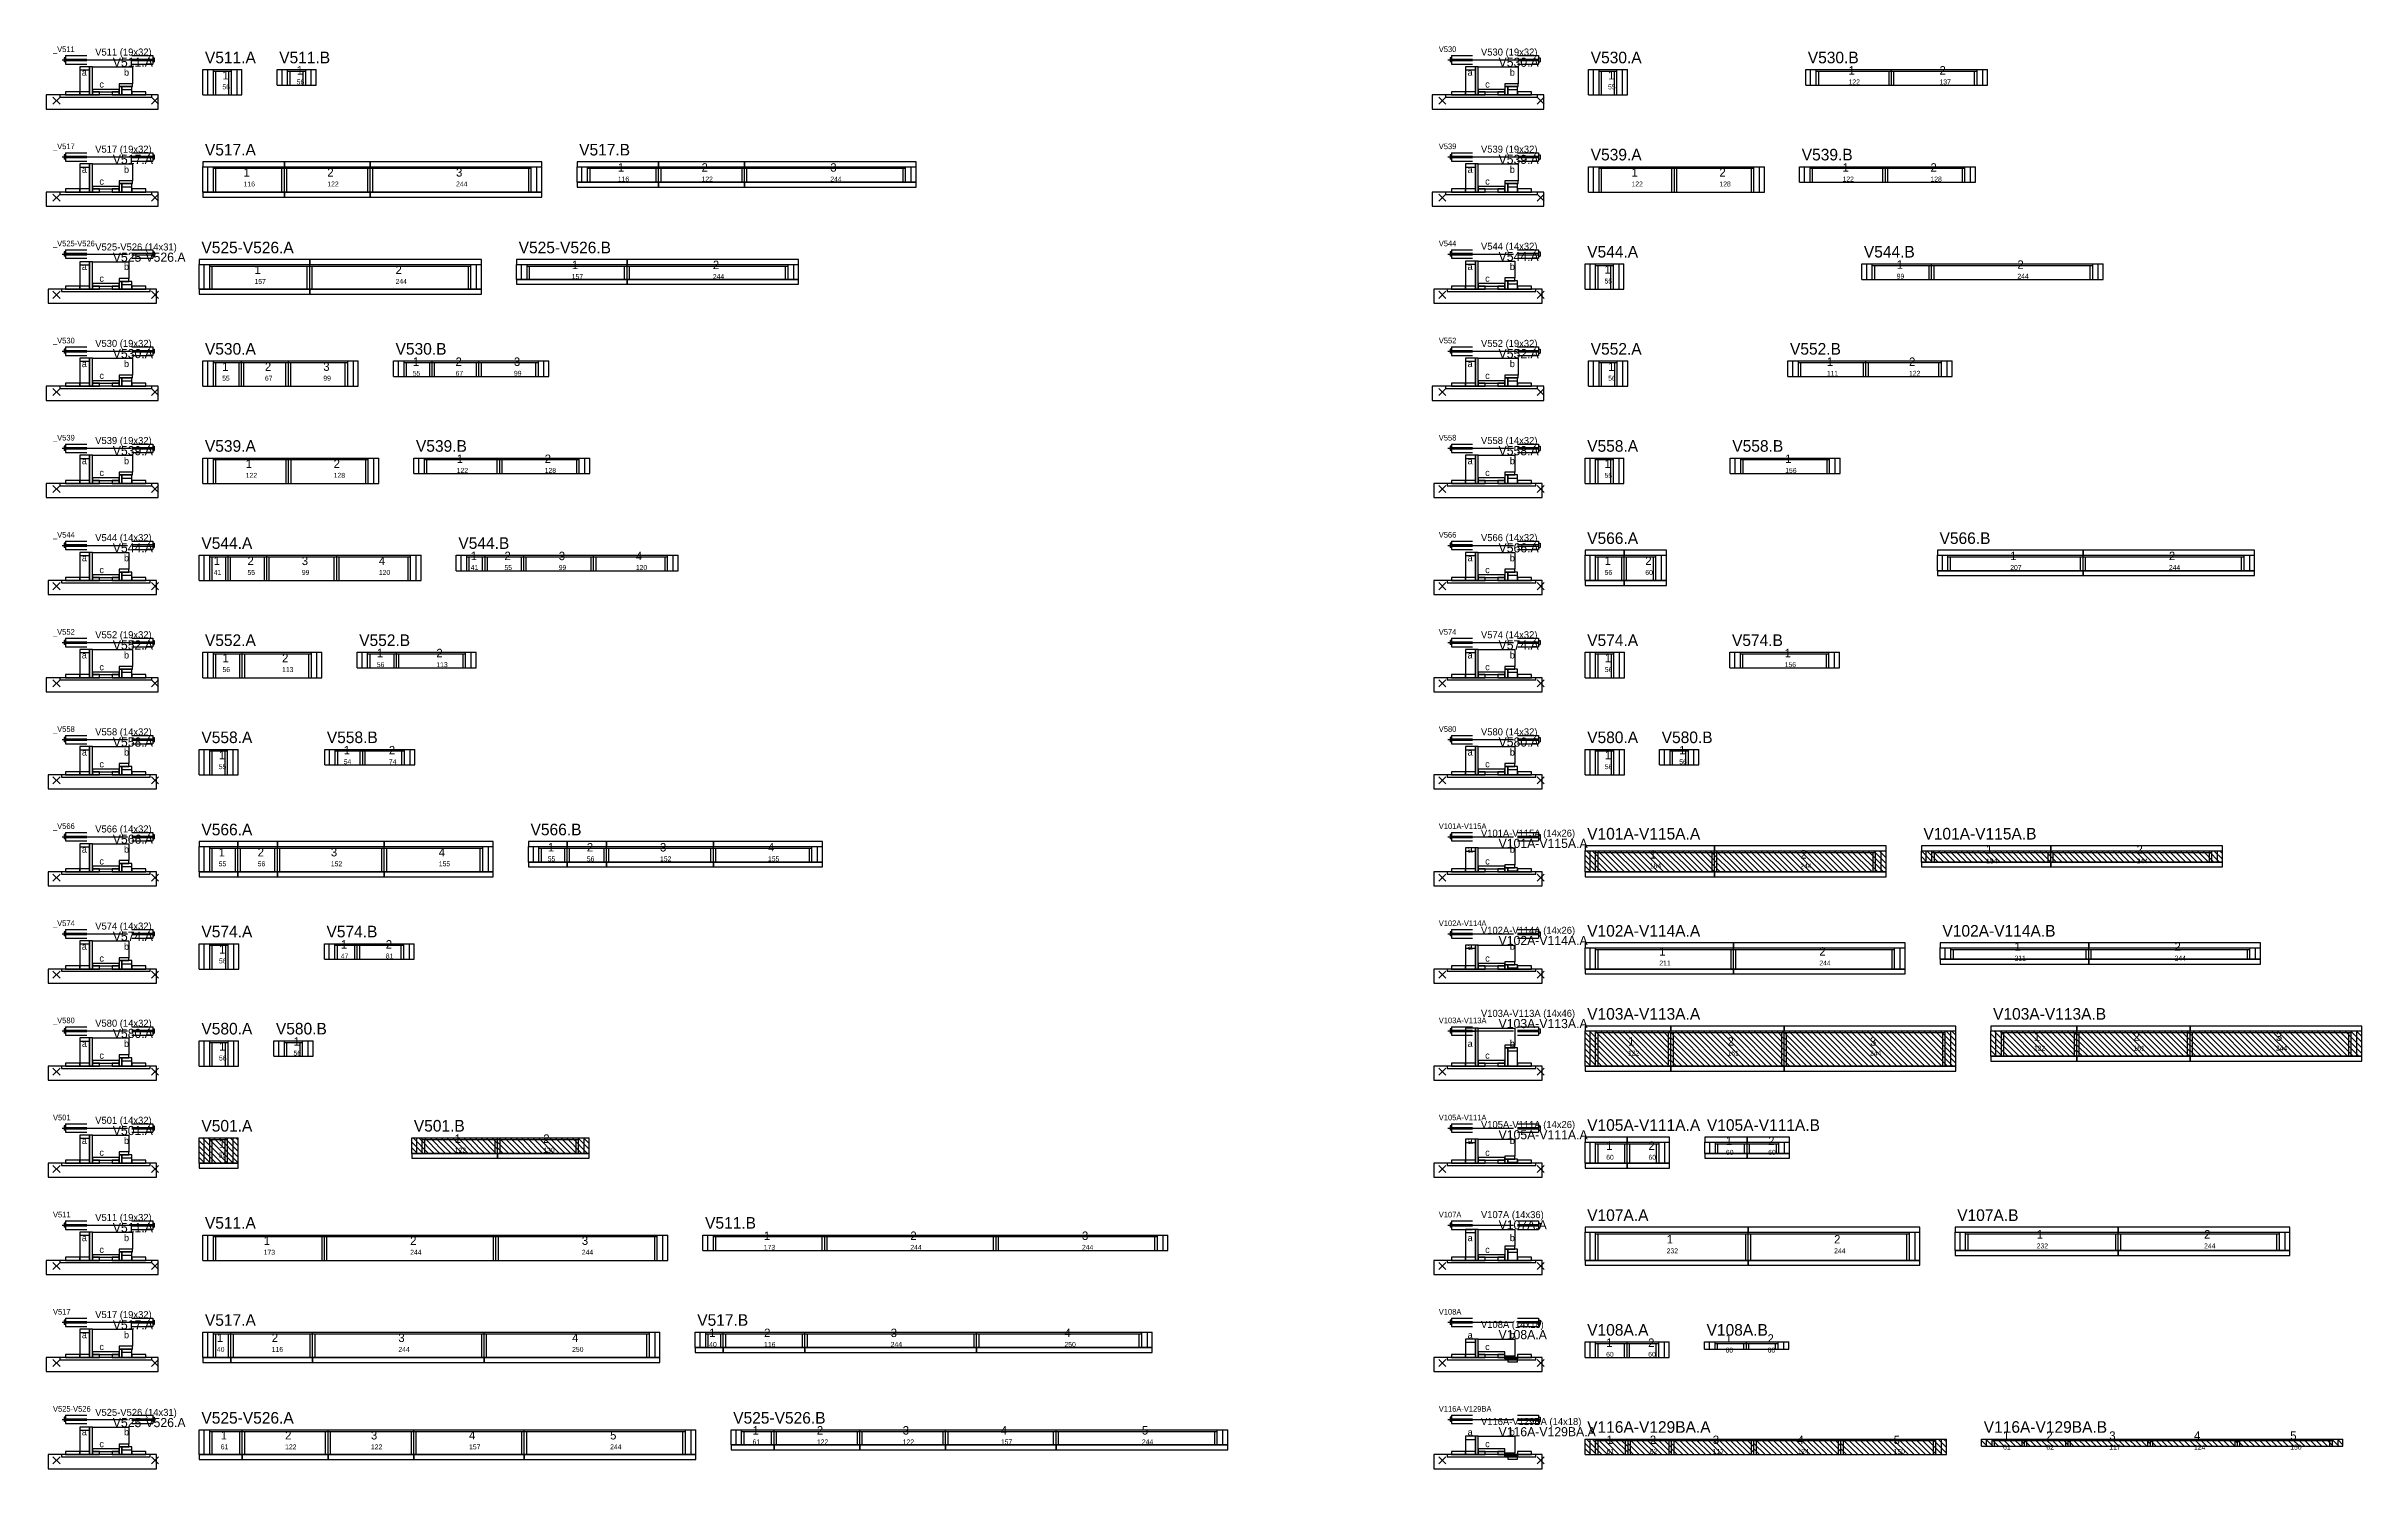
# Model space of a CAD drawing. Header units: metres. Extents: x -10 to 74425, y -2037 to 26.
# Drawn here: x 61486 to 64777, y -2008 to 13 of the extents above; entities that cross this region are included whole.
import ezdxf

# ---------------------------------------------------------------- set-up
doc = ezdxf.new("R2010")
doc.units = ezdxf.units.M
doc.layers.add('LABELS', color=3, linetype='Continuous')
doc.layers.add('VIGAS', color=7, linetype='Continuous')

msp = doc.modelspace()

# ---------------------------------------------------------------- texts
at = {"layer": 'LABELS'}
for s, p in [('_V511', (61495.2, 5)), ('V530', (63465.2, 5)), ('_V517', (61495.2, -133)), ('V539', (63465.2, -133)), ('_V525-V526', (61495.2, -271)), ('V544', (63465.2, -271)), ('_V530', (61495.2, -409)), ('V552', (63465.2, -409)), ('_V539', (61495.2, -547)), ('V558', (63465.2, -547)), ('_V544', (61495.2, -685)), ('V566', (63465.2, -685)), ('_V552', (61495.2, -823)), ('V574', (63465.2, -823)), ('_V558', (61495.2, -961)), ('V580', (63465.2, -961)), ('_V566', (61495.2, -1099)), ('V101A-V115A', (63465.2, -1099)), ('_V574', (61495.2, -1237)), ('V102A-V114A', (63465.2, -1237)), ('_V580', (61495.2, -1375)), ('V103A-V113A', (63465.2, -1375)), ('V501', (61495.2, -1513)), ('V105A-V111A', (63465.2, -1513)), ('V511', (61495.2, -1651)), ('V107A', (63465.2, -1651)), ('V517', (61495.2, -1789)), ('V108A', (63465.2, -1789)), ('V525-V526', (61495.2, -1927)), ('V116A-V129BA', (63465.2, -1927))]:
    msp.add_text(s, height=8, dxfattribs=at).set_placement(p)
at = {"layer": 'VIGAS'}
for s, height, p in [('V511 (19x32)', 10, (61555.2, 0)), ('V511.A', 16.5, (61711.2, -11)), ('V511.B', 16.5, (61816.8, -11)), ('V530 (19x32)', 10, (63525.2, 0)), ('V530.A', 16.5, (63681.2, -11)), ('V530.B', 16.5, (63989.8, -11)), ('a', 9.6, (61536.2, -28.7)), ('V511.A', 13, (61580.2, -16)), ('b', 9.6, (61596.2, -28.7)), ('1', 12, (61736, -34)), ('1', 12, (61841.6, -27)), ('a', 9.6, (63506.2, -28.7)), ('V530.A', 13, (63550.2, -16)), ('b', 9.6, (63566.2, -28.7)), ('1', 12, (63705.8, -34)), ('1', 12, (64047.8, -27)), ('2', 12, (64177.1, -27)), ('c', 9.6, (61561.2, -45.5)), ('56', 7, (61736, -48)), ('56', 7, (61841.6, -41)), ('c', 9.6, (63531.2, -45.5)), ('55', 7, (63705.8, -48)), ('122', 7, (64047.8, -41)), ('137', 7, (64177.1, -41)), ('V517 (19x32)', 10, (61555.2, -138)), ('V517.A', 16.5, (61711.2, -142)), ('V517.B', 16.5, (62243.2, -142)), ('V539 (19x32)', 10, (63525.2, -138)), ('a', 9.6, (61536.2, -166.7)), ('V517.A', 13, (61580.2, -154)), ('b', 9.6, (61596.2, -166.7)), ('1', 12, (61766.2, -172)), ('2', 12, (61885.2, -172)), ('3', 12, (62068.2, -172)), ('1', 12, (62298.2, -165)), ('2', 12, (62417.2, -165)), ('3', 12, (62600.2, -165)), ('a', 9.6, (63506.2, -166.7)), ('V539.A', 13, (63550.2, -154)), ('b', 9.6, (63566.2, -166.7)), ('V539.A', 16.5, (63681.2, -149)), ('1', 12, (63739.2, -172)), ('2', 12, (63864.2, -172)), ('V539.B', 16.5, (63981.2, -149)), ('1', 12, (64039.2, -165)), ('2', 12, (64164.2, -165)), ('c', 9.6, (61561.2, -183.5)), ('116', 7, (61766.2, -186)), ('122', 7, (61885.2, -186)), ('244', 7, (62068.2, -186)), ('116', 7, (62298.2, -179)), ('122', 7, (62417.2, -179)), ('244', 7, (62600.2, -179)), ('c', 9.6, (63531.2, -183.5)), ('122', 7, (63739.2, -186)), ('128', 7, (63864.2, -186)), ('122', 7, (64039.2, -179)), ('128', 7, (64164.2, -179)), ('V525-V526 (14x31)', 10, (61555.2, -277)), ('V525-V526.A', 13, (61580.2, -293)), ('b', 9.6, (61596.2, -304.7)), ('V525-V526.A', 16.5, (61706.2, -281)), ('V525-V526.B', 16.5, (62157.2, -281)), ('1', 12, (62232.7, -303.5)), ('2', 12, (62433.2, -303.5)), ('V544 (14x32)', 10, (63525.2, -276)), ('V544.A', 13, (63550.2, -292)), ('b', 9.6, (63566.2, -304.7)), ('V544.A', 16.5, (63676.2, -287)), ('V544.B', 16.5, (64069.5, -287)), ('1', 12, (64116.2, -303)), ('2', 12, (64287.8, -303)), ('a', 9.6, (61536.2, -304.7)), ('c', 9.6, (61561.2, -321.5)), ('157', 7, (61781.7, -324.5)), ('1', 12, (61781.7, -310.5)), ('244', 7, (61982.2, -324.5)), ('2', 12, (61982.2, -310.5)), ('157', 7, (62232.7, -317.5)), ('244', 7, (62433.2, -317.5)), ('a', 9.6, (63506.2, -304.7)), ('c', 9.6, (63531.2, -321.5)), ('55', 7, (63700.9, -324)), ('1', 12, (63700.9, -310)), ('99', 7, (64116.2, -317)), ('244', 7, (64287.8, -317)), ('V530 (19x32)', 10, (61555.2, -414)), ('V530.A', 13, (61580.2, -430)), ('V530.A', 16.5, (61711.2, -425)), ('V530.B', 16.5, (61982.2, -425)), ('V552 (19x32)', 10, (63525.2, -414)), ('V552.A', 13, (63550.2, -430)), ('V552.A', 16.5, (63681.2, -425)), ('V552.B', 16.5, (63964.5, -425)), ('a', 9.6, (61536.2, -442.7)), ('c', 9.6, (61561.2, -459.5)), ('b', 9.6, (61596.2, -442.7)), ('55', 7, (61735.7, -462)), ('1', 12, (61735.7, -448)), ('67', 7, (61796.5, -462)), ('2', 12, (61796.5, -448)), ('99', 7, (61879.5, -462)), ('3', 12, (61879.5, -448)), ('55', 7, (62006.7, -455)), ('1', 12, (62006.7, -441)), ('67', 7, (62067.5, -455)), ('2', 12, (62067.5, -441)), ('99', 7, (62150.5, -455)), ('3', 12, (62150.5, -441)), ('a', 9.6, (63506.2, -442.7)), ('c', 9.6, (63531.2, -459.5)), ('b', 9.6, (63566.2, -442.7)), ('56', 7, (63706.1, -462)), ('1', 12, (63706.1, -448)), ('111', 7, (64017, -455)), ('1', 12, (64017, -441)), ('122', 7, (64133.7, -455)), ('2', 12, (64133.7, -441)), ('V539 (19x32)', 10, (61555.2, -552)), ('V539.A', 13, (61580.2, -568)), ('V539.A', 16.5, (61711.2, -563)), ('V539.B', 16.5, (62011.2, -563)), ('V558 (14x32)', 10, (63525.2, -552)), ('V558.A', 13, (63550.2, -568)), ('V558.A', 16.5, (63676.2, -563)), ('V558.B', 16.5, (63882.5, -563)), ('a', 9.6, (61536.2, -580.7)), ('c', 9.6, (61561.2, -597.5)), ('b', 9.6, (61596.2, -580.7)), ('1', 12, (61769.2, -586)), ('2', 12, (61894.2, -586)), ('122', 7, (62069.2, -593)), ('1', 12, (62069.2, -579)), ('128', 7, (62194.2, -593)), ('2', 12, (62194.2, -579)), ('a', 9.6, (63506.2, -580.7)), ('c', 9.6, (63531.2, -597.5)), ('b', 9.6, (63566.2, -580.7)), ('1', 12, (63700.9, -586)), ('156', 7, (63957.7, -593)), ('1', 12, (63957.7, -579)), ('122', 7, (61769.2, -600)), ('128', 7, (61894.2, -600)), ('55', 7, (63700.9, -600)), ('V544 (14x32)', 10, (61555.2, -690)), ('V544.A', 16.5, (61706.2, -701)), ('V544.B', 16.5, (62071.5, -701)), ('V566 (14x32)', 10, (63525.2, -690)), ('V566.A', 16.5, (63676.2, -694)), ('V566.B', 16.5, (64177.1, -694)), ('a', 9.6, (61536.2, -718.7)), ('V544.A', 13, (61580.2, -706)), ('b', 9.6, (61596.2, -718.7)), ('1', 12, (61723.7, -724)), ('2', 12, (61771.7, -724)), ('3', 12, (61848.9, -724)), ('4', 12, (61958.5, -724)), ('41', 7, (62089, -731)), ('1', 12, (62089, -717)), ('55', 7, (62137, -731)), ('2', 12, (62137, -717)), ('99', 7, (62214.2, -731)), ('3', 12, (62214.2, -717)), ('4', 12, (62323.8, -717)), ('120', 7, (62323.8, -731)), ('a', 9.6, (63506.2, -718.7)), ('V566.A', 13, (63550.2, -706)), ('b', 9.6, (63566.2, -718.7)), ('1', 12, (63701, -724)), ('2', 12, (63758.8, -724)), ('207', 7, (64277.6, -731)), ('1', 12, (64277.6, -717)), ('244', 7, (64503.1, -731)), ('2', 12, (64503.1, -717)), ('c', 9.6, (61561.2, -735.5)), ('41', 7, (61723.7, -738)), ('55', 7, (61771.7, -738)), ('99', 7, (61848.9, -738)), ('120', 7, (61958.5, -738)), ('c', 9.6, (63531.2, -735.5)), ('56', 7, (63701, -738)), ('60', 7, (63758.8, -738)), ('V552 (19x32)', 10, (61555.2, -828)), ('V552.A', 16.5, (61711.2, -839)), ('V552.B', 16.5, (61930.5, -839)), ('V574 (14x32)', 10, (63525.2, -828)), ('V574.A', 16.5, (63676.2, -839)), ('V574.B', 16.5, (63882, -839)), ('a', 9.6, (61536.2, -856.7)), ('V552.A', 13, (61580.2, -844)), ('b', 9.6, (61596.2, -856.7)), ('1', 12, (61736.2, -862)), ('2', 12, (61820.9, -862)), ('1', 12, (61955.5, -855)), ('2', 12, (62040.2, -855)), ('a', 9.6, (63506.2, -856.7)), ('V574.A', 13, (63550.2, -844)), ('b', 9.6, (63566.2, -856.7)), ('1', 12, (63701.2, -862)), ('1', 12, (63956.9, -855)), ('c', 9.6, (61561.2, -873.5)), ('56', 7, (61736.2, -876)), ('113', 7, (61820.9, -876)), ('56', 7, (61955.5, -869)), ('113', 7, (62040.2, -869)), ('c', 9.6, (63531.2, -873.5)), ('56', 7, (63701.2, -876)), ('156', 7, (63956.9, -869)), ('a', 9.6, (61536.2, -994.7)), ('V558 (14x32)', 10, (61555.2, -966)), ('V558.A', 13, (61580.2, -982)), ('b', 9.6, (61596.2, -994.7)), ('V558.A', 16.5, (61706.2, -977)), ('V558.B', 16.5, (61884.5, -977)), ('1', 12, (61908.5, -993)), ('2', 12, (61972.7, -993)), ('a', 9.6, (63506.2, -994.7)), ('V580 (14x32)', 10, (63525.2, -966)), ('V580.A', 13, (63550.2, -982)), ('b', 9.6, (63566.2, -994.7)), ('V580.A', 16.5, (63676.2, -977)), ('V580.B', 16.5, (63782.1, -977)), ('1', 12, (63807.1, -993)), ('c', 9.6, (61561.2, -1011.5)), ('55', 7, (61730.9, -1014)), ('1', 12, (61730.9, -1000)), ('54', 7, (61908.5, -1007)), ('74', 7, (61972.7, -1007)), ('c', 9.6, (63531.2, -1011.5)), ('56', 7, (63701.2, -1014)), ('1', 12, (63701.2, -1000)), ('56', 7, (63807.1, -1007)), ('V566 (14x32)', 10, (61555.2, -1104)), ('V566.A', 13, (61580.2, -1120)), ('V566.A', 16.5, (61706.2, -1108)), ('V566.B', 16.5, (62174.1, -1108)), ('1', 12, (62198.6, -1131)), ('2', 12, (62254.1, -1131)), ('3', 12, (62358.1, -1131)), ('4', 12, (62511.6, -1131)), ('V101A-V115A (14x26)', 10, (63525.2, -1110)), ('V101A-V115A.A', 13, (63550.2, -1126)), ('V101A-V115A.A', 16.5, (63676.2, -1114)), ('V101A-V115A.B', 16.5, (64154.2, -1114)), ('a', 9.6, (61536.2, -1132.7)), ('c', 9.6, (61561.2, -1149.5)), ('b', 9.6, (61596.2, -1132.7)), ('55', 7, (61730.7, -1152)), ('1', 12, (61730.7, -1138)), ('56', 7, (61786.2, -1152)), ('2', 12, (61786.2, -1138)), ('3', 12, (61890.2, -1138)), ('152', 7, (61890.2, -1152)), ('4', 12, (62043.7, -1138)), ('155', 7, (62043.7, -1152)), ('55', 7, (62198.6, -1145)), ('56', 7, (62254.1, -1145)), ('152', 7, (62358.1, -1145)), ('155', 7, (62511.6, -1145)), ('a', 9.6, (63506.2, -1132.7)), ('c', 9.6, (63531.2, -1149.5)), ('b', 9.6, (63566.2, -1132.7)), ('184', 7, (63765.2, -1155)), ('1', 12, (63765.2, -1141)), ('244', 7, (63979.2, -1155)), ('2', 12, (63979.2, -1141)), ('184', 7, (64243.2, -1148)), ('1', 12, (64243.2, -1134)), ('244', 7, (64457.2, -1148)), ('2', 12, (64457.2, -1134)), ('V574 (14x32)', 10, (61555.2, -1242)), ('V574.A', 13, (61580.2, -1258)), ('V574.A', 16.5, (61706.2, -1253)), ('V574.B', 16.5, (61884, -1253)), ('V102A-V114A (14x26)', 10, (63525.2, -1248)), ('V102A-V114A.A', 16.5, (63676.2, -1252)), ('V102A-V114A.B', 16.5, (64181.2, -1252)), ('a', 9.6, (61536.2, -1270.7)), ('c', 9.6, (61561.2, -1287.5)), ('b', 9.6, (61596.2, -1270.7)), ('56', 7, (61731.2, -1290)), ('1', 12, (61731.2, -1276)), ('47', 7, (61904.4, -1283)), ('1', 12, (61904.4, -1269)), ('81', 7, (61968.3, -1283)), ('2', 12, (61968.3, -1269)), ('a', 9.6, (63506.2, -1270.7)), ('c', 9.6, (63531.2, -1287.5)), ('V102A-V114A.A', 13, (63550.2, -1264)), ('b', 9.6, (63566.2, -1270.7)), ('1', 12, (63778.7, -1279)), ('2', 12, (64006.2, -1279)), ('211', 7, (64283.7, -1286)), ('1', 12, (64283.7, -1272)), ('244', 7, (64511.2, -1286)), ('2', 12, (64511.2, -1272)), ('211', 7, (63778.7, -1293)), ('244', 7, (64006.2, -1293)), ('V580 (14x32)', 10, (61555.2, -1380)), ('V580.A', 16.5, (61706.2, -1391)), ('V580.B', 16.5, (61812.1, -1391)), ('V103A-V113A (14x46)', 10, (63525.2, -1366)), ('V103A-V113A.A', 13, (63550.2, -1382)), ('V103A-V113A.A', 16.5, (63676.2, -1370)), ('V103A-V113A.B', 16.5, (64253.2, -1370)), ('a', 9.6, (61536.2, -1408.7)), ('V580.A', 13, (61580.2, -1396)), ('b', 9.6, (61596.2, -1408.7)), ('1', 12, (61731.2, -1414)), ('56', 7, (61837.1, -1421)), ('1', 12, (61837.1, -1407)), ('a', 9.6, (63506.2, -1408.7)), ('b', 9.6, (63566.2, -1408.7)), ('122', 7, (63734.2, -1421)), ('1', 12, (63734.2, -1407)), ('161', 7, (63875.7, -1421)), ('2', 12, (63875.7, -1407)), ('244', 7, (64078.2, -1421)), ('3', 12, (64078.2, -1407)), ('122', 7, (64311.2, -1414)), ('1', 12, (64311.2, -1400)), ('161', 7, (64452.7, -1414)), ('2', 12, (64452.7, -1400)), ('244', 7, (64655.2, -1414)), ('3', 12, (64655.2, -1400)), ('c', 9.6, (61561.2, -1425.5)), ('56', 7, (61731.2, -1428)), ('c', 9.6, (63531.2, -1425.5)), ('V501 (14x32)', 10, (61555.2, -1518)), ('V501.A', 16.5, (61706.2, -1529)), ('V501.B', 16.5, (62008.2, -1529)), ('V105A-V111A (14x26)', 10, (63525.2, -1524)), ('V105A-V111A.A', 16.5, (63676.2, -1528)), ('V105A-V111A.B', 16.5, (63846.4, -1528)), ('a', 9.6, (61536.2, -1546.7)), ('V501.A', 13, (61580.2, -1534)), ('b', 9.6, (61596.2, -1546.7)), ('1', 12, (61730.8, -1552)), ('1', 12, (62066.2, -1545)), ('2', 12, (62192.2, -1545)), ('a', 9.6, (63506.2, -1546.7)), ('V105A-V111A.A', 13, (63550.2, -1540)), ('b', 9.6, (63566.2, -1546.7)), ('1', 12, (63703.2, -1555)), ('2', 12, (63763.3, -1555)), ('1', 12, (63873.4, -1548)), ('2', 12, (63933.5, -1548)), ('c', 9.6, (61561.2, -1563.5)), ('55', 7, (61730.8, -1566)), ('122', 7, (62066.2, -1559)), ('130', 7, (62192.2, -1559)), ('c', 9.6, (63531.2, -1563.5)), ('60', 7, (63703.2, -1569)), ('60', 7, (63763.3, -1569)), ('60', 7, (63873.4, -1562)), ('60', 7, (63933.5, -1562)), ('V511 (19x32)', 10, (61555.2, -1656)), ('V107A (14x36)', 10, (63525.2, -1652)), ('V107A.A', 16.5, (63676.2, -1656)), ('V107A.B', 16.5, (64202.2, -1656)), ('a', 9.6, (61536.2, -1684.7)), ('V511.A', 13, (61580.2, -1672)), ('b', 9.6, (61596.2, -1684.7)), ('V511.A', 16.5, (61711.2, -1667)), ('1', 12, (61794.7, -1690)), ('2', 12, (62003, -1690)), ('3', 12, (62247, -1690)), ('V511.B', 16.5, (62422.2, -1667)), ('1', 12, (62505.7, -1683)), ('2', 12, (62714, -1683)), ('3', 12, (62958, -1683)), ('a', 9.6, (63506.2, -1684.7)), ('V107A.A', 13, (63550.2, -1668)), ('b', 9.6, (63566.2, -1684.7)), ('1', 12, (63789.2, -1688)), ('2', 12, (64027.2, -1688)), ('1', 12, (64315.2, -1681)), ('2', 12, (64553.2, -1681)), ('c', 9.6, (61561.2, -1701.5)), ('173', 7, (61794.7, -1704)), ('244', 7, (62003, -1704)), ('244', 7, (62247, -1704)), ('173', 7, (62505.7, -1697)), ('244', 7, (62714, -1697)), ('244', 7, (62958, -1697)), ('c', 9.6, (63531.2, -1701.5)), ('232', 7, (63789.2, -1702)), ('244', 7, (64027.2, -1702)), ('232', 7, (64315.2, -1695)), ('244', 7, (64553.2, -1695)), ('V517 (19x32)', 10, (61555.2, -1794)), ('V517.A', 13, (61580.2, -1810)), ('V517.A', 16.5, (61711.2, -1805)), ('V517.B', 16.5, (62411.1, -1805)), ('1', 12, (62428.1, -1821)), ('2', 12, (62506.1, -1821)), ('3', 12, (62686.1, -1821)), ('4', 12, (62933.1, -1821)), ('V108A (14x18)', 10, (63525.2, -1808)), ('V108A.A', 16.5, (63676.2, -1819)), ('V108A.B', 16.5, (63845.9, -1819)), ('a', 9.6, (61536.2, -1822.7)), ('c', 9.6, (61561.2, -1839.5)), ('b', 9.6, (61596.2, -1822.7)), ('40', 7, (61728.2, -1842)), ('1', 12, (61728.2, -1828)), ('116', 7, (61806.2, -1842)), ('2', 12, (61806.2, -1828)), ('244', 7, (61986.2, -1842)), ('3', 12, (61986.2, -1828)), ('4', 12, (62233.2, -1828)), ('250', 7, (62233.2, -1842)), ('40', 7, (62428.1, -1835)), ('116', 7, (62506.1, -1835)), ('244', 7, (62686.1, -1835)), ('250', 7, (62933.1, -1835)), ('a', 9.6, (63506.2, -1822.7)), ('c', 9.6, (63531.2, -1839.5)), ('V108A.A', 13, (63550.2, -1824)), ('b', 9.6, (63566.2, -1822.7)), ('60', 7, (63703.1, -1849)), ('1', 12, (63703.1, -1835)), ('60', 7, (63762.9, -1849)), ('2', 12, (63762.9, -1835)), ('60', 7, (63872.8, -1843)), ('1', 12, (63872.8, -1829)), ('60', 7, (63932.6, -1843)), ('2', 12, (63932.6, -1829)), ('V525-V526 (14x31)', 10, (61555.2, -1933)), ('V525-V526.A', 13, (61580.2, -1949)), ('V525-V526.A', 16.5, (61706.2, -1944)), ('V525-V526.B', 16.5, (62462.2, -1944)), ('V116A-V129BA (14x18)', 10, (63525.2, -1946)), ('V116A-V129BA.A', 16.5, (63676.2, -1957)), ('V116A-V129BA.B', 16.5, (64239.9, -1957)), ('a', 9.6, (61536.2, -1960.7)), ('c', 9.6, (61561.2, -1977.5)), ('b', 9.6, (61596.2, -1960.7)), ('61', 7, (61733.7, -1980.5)), ('1', 12, (61733.7, -1966.5)), ('122', 7, (61825.2, -1980.5)), ('2', 12, (61825.2, -1966.5)), ('3', 12, (61947.2, -1966.5)), ('122', 7, (61947.2, -1980.5)), ('4', 12, (62086.7, -1966.5)), ('157', 7, (62086.7, -1980.5)), ('244', 7, (62287.2, -1980.5)), ('5', 12, (62287.2, -1966.5)), ('61', 7, (62489.7, -1973.5)), ('1', 12, (62489.7, -1959.5)), ('122', 7, (62581.2, -1973.5)), ('2', 12, (62581.2, -1959.5)), ('3', 12, (62703.2, -1959.5)), ('122', 7, (62703.2, -1973.5)), ('4', 12, (62842.7, -1959.5)), ('157', 7, (62842.7, -1973.5)), ('244', 7, (63043.2, -1973.5)), ('5', 12, (63043.2, -1959.5)), ('a', 9.6, (63506.2, -1960.7)), ('c', 9.6, (63531.2, -1977.5)), ('V116A-V129BA.A', 13, (63550.2, -1962)), ('b', 9.6, (63566.2, -1960.7)), ('1', 12, (63703.7, -1973)), ('2', 12, (63765.2, -1973)), ('3', 12, (63854.7, -1973)), ('4', 12, (63975.1, -1973)), ('5', 12, (64111.9, -1973)), ('61', 7, (64267.4, -1981)), ('1', 12, (64267.4, -1967)), ('62', 7, (64328.9, -1981)), ('2', 12, (64328.9, -1967)), ('3', 12, (64418.4, -1967)), ('117', 7, (64418.4, -1981)), ('4', 12, (64538.8, -1967)), ('124', 7, (64538.8, -1981)), ('5', 12, (64675.6, -1967)), ('150', 7, (64675.6, -1981)), ('61', 7, (63703.7, -1987)), ('62', 7, (63765.2, -1987)), ('117', 7, (63854.7, -1987)), ('124', 7, (63975.1, -1987)), ('150', 7, (64111.9, -1987))]:
    msp.add_text(s, height=height, dxfattribs=at).set_placement(p)

# ---------------------------------------------------------------- linework, layer by layer
at = {"layer": 'VIGAS'}
for p, q in [((61513.2, 0), (61543.2, 0)), ((61513.2, 0), (61513.2, -12)), ((61607.2, 0), (61637.2, 0)), ((61637.2, 0), (61637.2, -12)), ((63483.2, 0), (63513.2, 0)), ((63483.2, 0), (63483.2, -12)), ((63577.2, 0), (63607.2, 0)), ((63607.2, 0), (63607.2, -12)), ((61508.2, -6), (61606.2, -6)), ((61511.2, -3), (61511.2, -9)), ((61513.2, -3), (61511.2, -3)), ((61513.2, -9), (61511.2, -9)), ((61513.2, -5), (61543.2, -5)), ((61513.2, -7), (61543.2, -7)), ((61513.2, -12), (61543.2, -12)), ((61607.2, -5), (61637.2, -5)), ((61607.2, -7), (61637.2, -7)), ((61607.2, -12), (61637.2, -12)), ((61637.2, -3), (61639.2, -3)), ((61637.2, -9), (61639.2, -9)), ((61639.2, -3), (61639.2, -9)), ((61708.2, -20), (61763.8, -20)), ((61708.2, -56), (61708.2, -20)), ((61715.2, -56), (61715.2, -20)), ((61723.2, -56), (61723.2, -20)), ((61723.2, -22.2), (61748.8, -22.2)), ((61726.7, -56), (61726.7, -22.2)), ((61745.3, -56), (61745.3, -22.2)), ((61748.8, -56), (61748.8, -20)), ((61756.8, -56), (61756.8, -20)), ((61763.8, -56), (61763.8, -20)), ((61813.8, -20), (61869.4, -20)), ((61813.8, -42), (61813.8, -20)), ((61820.8, -42), (61820.8, -20)), ((61828.8, -42), (61828.8, -20)), ((61828.8, -22.2), (61854.4, -22.2)), ((61832.3, -42), (61832.3, -22.2)), ((61850.9, -42), (61850.9, -22.2)), ((61854.4, -42), (61854.4, -20)), ((61862.4, -42), (61862.4, -20)), ((61869.4, -42), (61869.4, -20)), ((63478.2, -6), (63576.2, -6)), ((63481.2, -3), (63481.2, -9)), ((63483.2, -3), (63481.2, -3)), ((63483.2, -9), (63481.2, -9)), ((63483.2, -5), (63513.2, -5)), ((63483.2, -7), (63513.2, -7)), ((63483.2, -12), (63513.2, -12)), ((63577.2, -5), (63607.2, -5)), ((63577.2, -7), (63607.2, -7)), ((63577.2, -12), (63607.2, -12)), ((63607.2, -3), (63609.2, -3)), ((63607.2, -9), (63609.2, -9)), ((63609.2, -3), (63609.2, -9)), ((63678.2, -20), (63733.4, -20)), ((63678.2, -56), (63678.2, -20)), ((63685.2, -56), (63685.2, -20)), ((63693.2, -56), (63693.2, -20)), ((63693.2, -22.2), (63718.4, -22.2)), ((63696.7, -56), (63696.7, -22.2)), ((63714.9, -56), (63714.9, -22.2)), ((63718.4, -56), (63718.4, -20)), ((63726.4, -56), (63726.4, -20)), ((63733.4, -56), (63733.4, -20)), ((63986.8, -20), (64108.8, -20)), ((63986.8, -42), (63986.8, -20)), ((63993.8, -42), (63993.8, -20)), ((64001.8, -42), (64001.8, -20)), ((64001.8, -22.2), (64108.8, -22.2)), ((64005.3, -42), (64005.3, -22.2)), ((64105.3, -42), (64105.3, -22.2)), ((64108.8, -42), (64108.8, -20)), ((64108.8, -42), (64108.8, -20)), ((64108.8, -20), (64245.4, -20)), ((64108.8, -42), (64108.8, -20)), ((64108.8, -42), (64108.8, -20)), ((64108.8, -42), (64108.8, -20)), ((64108.8, -22.2), (64230.4, -22.2)), ((64112.3, -42), (64112.3, -22.2)), ((64226.9, -42), (64226.9, -22.2)), ((64230.4, -42), (64230.4, -20)), ((64238.4, -42), (64238.4, -20)), ((64245.4, -42), (64245.4, -20)), ((61495.2, -69), (61505.2, -59)), ((61495.2, -59), (61505.2, -69)), ((61635.2, -69), (61645.2, -59)), ((61635.2, -59), (61645.2, -69)), ((61708.2, -56), (61763.8, -56)), ((61723.2, -56), (61726.7, -56)), ((61745.3, -56), (61748.8, -56)), ((61813.8, -42), (61869.4, -42)), ((61828.8, -42), (61832.3, -42)), ((61850.9, -42), (61854.4, -42)), ((63465.2, -69), (63475.2, -59)), ((63465.2, -59), (63475.2, -69)), ((63605.2, -69), (63615.2, -59)), ((63605.2, -59), (63615.2, -69)), ((63678.2, -56), (63733.4, -56)), ((63693.2, -56), (63696.7, -56)), ((63714.9, -56), (63718.4, -56)), ((63986.8, -42), (64108.8, -42)), ((64001.8, -42), (64005.3, -42)), ((64105.3, -42), (64108.8, -42)), ((64108.8, -42), (64245.4, -42)), ((64108.8, -42), (64112.3, -42)), ((64226.9, -42), (64230.4, -42)), ((61508.2, -144), (61606.2, -144)), ((61511.2, -141), (61511.2, -147)), ((61513.2, -141), (61511.2, -141)), ((61513.2, -147), (61511.2, -147)), ((61513.2, -138), (61543.2, -138)), ((61513.2, -138), (61513.2, -150)), ((61513.2, -143), (61543.2, -143)), ((61513.2, -145), (61543.2, -145)), ((61513.2, -150), (61543.2, -150)), ((61607.2, -138), (61637.2, -138)), ((61607.2, -143), (61637.2, -143)), ((61607.2, -145), (61637.2, -145)), ((61607.2, -150), (61637.2, -150)), ((61637.2, -138), (61637.2, -150)), ((61637.2, -141), (61639.2, -141)), ((61637.2, -147), (61639.2, -147)), ((61639.2, -141), (61639.2, -147)), ((61708.2, -158), (61824.2, -158)), ((61708.2, -194), (61708.2, -158)), ((61715.2, -194), (61715.2, -158)), ((61723.2, -194), (61723.2, -158)), ((61723.2, -160.2), (61824.2, -160.2)), ((61726.7, -194), (61726.7, -160.2)), ((61820.7, -194), (61820.7, -160.2)), ((61824.2, -194), (61824.2, -158)), ((61824.2, -194), (61824.2, -158)), ((61824.2, -158), (61946.2, -158)), ((61824.2, -194), (61824.2, -158)), ((61824.2, -194), (61824.2, -158)), ((61824.2, -194), (61824.2, -158)), ((61824.2, -160.2), (61946.2, -160.2)), ((61827.7, -194), (61827.7, -160.2)), ((61942.7, -194), (61942.7, -160.2)), ((61946.2, -194), (61946.2, -158)), ((61946.2, -194), (61946.2, -158)), ((61946.2, -158), (62190.2, -158)), ((61946.2, -194), (61946.2, -158)), ((61946.2, -194), (61946.2, -158)), ((61946.2, -194), (61946.2, -158)), ((61946.2, -160.2), (62175.2, -160.2)), ((61949.7, -194), (61949.7, -160.2)), ((62171.7, -194), (62171.7, -160.2)), ((62175.2, -194), (62175.2, -158)), ((62183.2, -194), (62183.2, -158)), ((62190.2, -194), (62190.2, -158)), ((62240.2, -158), (62356.2, -158)), ((62240.2, -180), (62240.2, -158)), ((62247.2, -180), (62247.2, -158)), ((62255.2, -180), (62255.2, -158)), ((62255.2, -160.2), (62356.2, -160.2)), ((62258.7, -180), (62258.7, -160.2)), ((62352.7, -180), (62352.7, -160.2)), ((62356.2, -180), (62356.2, -158)), ((62356.2, -180), (62356.2, -158)), ((62356.2, -158), (62478.2, -158)), ((62356.2, -180), (62356.2, -158)), ((62356.2, -180), (62356.2, -158)), ((62356.2, -180), (62356.2, -158)), ((62356.2, -160.2), (62478.2, -160.2)), ((62359.7, -180), (62359.7, -160.2)), ((62474.7, -180), (62474.7, -160.2)), ((62478.2, -180), (62478.2, -158)), ((62478.2, -180), (62478.2, -158)), ((62478.2, -158), (62722.2, -158)), ((62478.2, -180), (62478.2, -158)), ((62478.2, -180), (62478.2, -158)), ((62478.2, -180), (62478.2, -158)), ((62478.2, -160.2), (62707.2, -160.2)), ((62481.7, -180), (62481.7, -160.2)), ((62703.7, -180), (62703.7, -160.2)), ((62707.2, -180), (62707.2, -158)), ((62715.2, -180), (62715.2, -158)), ((62722.2, -180), (62722.2, -158)), ((63478.2, -144), (63576.2, -144)), ((63481.2, -141), (63481.2, -147)), ((63483.2, -141), (63481.2, -141)), ((63483.2, -147), (63481.2, -147)), ((63483.2, -138), (63513.2, -138)), ((63483.2, -138), (63483.2, -150)), ((63483.2, -143), (63513.2, -143)), ((63483.2, -145), (63513.2, -145)), ((63483.2, -150), (63513.2, -150)), ((63577.2, -138), (63607.2, -138)), ((63577.2, -143), (63607.2, -143)), ((63577.2, -145), (63607.2, -145)), ((63577.2, -150), (63607.2, -150)), ((63607.2, -138), (63607.2, -150)), ((63607.2, -141), (63609.2, -141)), ((63607.2, -147), (63609.2, -147)), ((63609.2, -141), (63609.2, -147)), ((63678.2, -158), (63800.2, -158)), ((63678.2, -194), (63678.2, -158)), ((63685.2, -194), (63685.2, -158)), ((63693.2, -194), (63693.2, -158)), ((63693.2, -160.2), (63800.2, -160.2)), ((63696.7, -194), (63696.7, -160.2)), ((63796.7, -194), (63796.7, -160.2)), ((63800.2, -194), (63800.2, -158)), ((63800.2, -194), (63800.2, -158)), ((63800.2, -158), (63928.2, -158)), ((63800.2, -194), (63800.2, -158)), ((63800.2, -194), (63800.2, -158)), ((63800.2, -194), (63800.2, -158)), ((63800.2, -160.2), (63913.2, -160.2)), ((63803.7, -194), (63803.7, -160.2)), ((63909.7, -194), (63909.7, -160.2)), ((63913.2, -194), (63913.2, -158)), ((63921.2, -194), (63921.2, -158)), ((63928.2, -194), (63928.2, -158)), ((63978.2, -158), (64100.2, -158)), ((63978.2, -180), (63978.2, -158)), ((63985.2, -180), (63985.2, -158)), ((63993.2, -180), (63993.2, -158)), ((63993.2, -160.2), (64100.2, -160.2)), ((63996.7, -180), (63996.7, -160.2)), ((64096.7, -180), (64096.7, -160.2)), ((64100.2, -180), (64100.2, -158)), ((64100.2, -180), (64100.2, -158)), ((64100.2, -158), (64228.2, -158)), ((64100.2, -180), (64100.2, -158)), ((64100.2, -180), (64100.2, -158)), ((64100.2, -180), (64100.2, -158)), ((64100.2, -160.2), (64213.2, -160.2)), ((64103.7, -180), (64103.7, -160.2)), ((64209.7, -180), (64209.7, -160.2)), ((64213.2, -180), (64213.2, -158)), ((64221.2, -180), (64221.2, -158)), ((64228.2, -180), (64228.2, -158)), ((61495.2, -207), (61505.2, -197)), ((61495.2, -197), (61505.2, -207)), ((61635.2, -207), (61645.2, -197)), ((61635.2, -197), (61645.2, -207)), ((61708.2, -194), (61824.2, -194)), ((61723.2, -194), (61726.7, -194)), ((61820.7, -194), (61824.2, -194)), ((61824.2, -194), (61946.2, -194)), ((61824.2, -194), (61827.7, -194)), ((61942.7, -194), (61946.2, -194)), ((61946.2, -194), (62190.2, -194)), ((61946.2, -194), (61949.7, -194)), ((62171.7, -194), (62175.2, -194)), ((62240.2, -180), (62356.2, -180)), ((62255.2, -180), (62258.7, -180)), ((62352.7, -180), (62356.2, -180)), ((62356.2, -180), (62478.2, -180)), ((62356.2, -180), (62359.7, -180)), ((62474.7, -180), (62478.2, -180)), ((62478.2, -180), (62722.2, -180)), ((62478.2, -180), (62481.7, -180)), ((62703.7, -180), (62707.2, -180)), ((63465.2, -207), (63475.2, -197)), ((63465.2, -197), (63475.2, -207)), ((63605.2, -207), (63615.2, -197)), ((63605.2, -197), (63615.2, -207)), ((63678.2, -194), (63800.2, -194)), ((63693.2, -194), (63696.7, -194)), ((63796.7, -194), (63800.2, -194)), ((63800.2, -194), (63928.2, -194)), ((63800.2, -194), (63803.7, -194)), ((63909.7, -194), (63913.2, -194)), ((63978.2, -180), (64100.2, -180)), ((63993.2, -180), (63996.7, -180)), ((64096.7, -180), (64100.2, -180)), ((64100.2, -180), (64228.2, -180)), ((64100.2, -180), (64103.7, -180)), ((64209.7, -180), (64213.2, -180)), ((61508.2, -282), (61601.2, -282)), ((61511.2, -279), (61511.2, -285)), ((61513.2, -279), (61511.2, -279)), ((61513.2, -285), (61511.2, -285)), ((61513.2, -276), (61543.2, -276)), ((61513.2, -276), (61513.2, -288)), ((61513.2, -281), (61543.2, -281)), ((61513.2, -283), (61543.2, -283)), ((61513.2, -288), (61543.2, -288)), ((61607.2, -276), (61637.2, -276)), ((61607.2, -281), (61637.2, -281)), ((61607.2, -283), (61637.2, -283)), ((61607.2, -288), (61637.2, -288)), ((61637.2, -276), (61637.2, -288)), ((61637.2, -279), (61639.2, -279)), ((61637.2, -285), (61639.2, -285)), ((61639.2, -279), (61639.2, -285)), ((63478.2, -282), (63571.2, -282)), ((63481.2, -279), (63481.2, -285)), ((63483.2, -279), (63481.2, -279)), ((63483.2, -285), (63481.2, -285)), ((63483.2, -276), (63513.2, -276)), ((63483.2, -276), (63483.2, -288)), ((63483.2, -281), (63513.2, -281)), ((63483.2, -283), (63513.2, -283)), ((63483.2, -288), (63513.2, -288)), ((63577.2, -276), (63607.2, -276)), ((63577.2, -281), (63607.2, -281)), ((63577.2, -283), (63607.2, -283)), ((63577.2, -288), (63607.2, -288)), ((63607.2, -276), (63607.2, -288)), ((63607.2, -279), (63609.2, -279)), ((63607.2, -285), (63609.2, -285)), ((63609.2, -279), (63609.2, -285)), ((63673.2, -296), (63728.5, -296)), ((63673.2, -332), (63673.2, -296)), ((63680.2, -332), (63680.2, -296)), ((63688.2, -332), (63688.2, -296)), ((63713.5, -332), (63713.5, -296)), ((63721.5, -332), (63721.5, -296)), ((63728.5, -332), (63728.5, -296)), ((64066.5, -296), (64165.8, -296)), ((64066.5, -318), (64066.5, -296)), ((64073.5, -318), (64073.5, -296)), ((64081.5, -318), (64081.5, -296)), ((64165.8, -318), (64165.8, -296)), ((64165.8, -318), (64165.8, -296)), ((64165.8, -296), (64409.8, -296)), ((64165.8, -318), (64165.8, -296)), ((64165.8, -318), (64165.8, -296)), ((64165.8, -318), (64165.8, -296)), ((64394.8, -318), (64394.8, -296)), ((64402.8, -318), (64402.8, -296)), ((64409.8, -318), (64409.8, -296)), ((61703.2, -297), (61860.2, -297)), ((61703.2, -332), (61703.2, -297)), ((61710.2, -332), (61710.2, -297)), ((61718.2, -332), (61718.2, -297)), ((61718.2, -299.2), (61860.2, -299.2)), ((61721.7, -332), (61721.7, -299.2)), ((61856.7, -332), (61856.7, -299.2)), ((61860.2, -332), (61860.2, -297)), ((61860.2, -332), (61860.2, -297)), ((61860.2, -297), (62104.2, -297)), ((61860.2, -332), (61860.2, -297)), ((61860.2, -332), (61860.2, -297)), ((61860.2, -332), (61860.2, -297)), ((61860.2, -299.2), (62089.2, -299.2)), ((61863.7, -332), (61863.7, -299.2)), ((62085.7, -332), (62085.7, -299.2)), ((62089.2, -332), (62089.2, -297)), ((62097.2, -332), (62097.2, -297)), ((62104.2, -332), (62104.2, -297)), ((62154.2, -297), (62311.2, -297)), ((62154.2, -318), (62154.2, -297)), ((62154.2, -318), (62311.2, -318)), ((62161.2, -318), (62161.2, -297)), ((62169.2, -318), (62169.2, -297)), ((62169.2, -299.2), (62311.2, -299.2)), ((62169.2, -318), (62172.7, -318)), ((62172.7, -318), (62172.7, -299.2)), ((62307.7, -318), (62307.7, -299.2)), ((62307.7, -318), (62311.2, -318)), ((62311.2, -318), (62311.2, -297)), ((62311.2, -318), (62311.2, -297)), ((62311.2, -297), (62555.2, -297)), ((62311.2, -318), (62311.2, -297)), ((62311.2, -318), (62311.2, -297)), ((62311.2, -318), (62311.2, -297)), ((62311.2, -299.2), (62540.2, -299.2)), ((62311.2, -318), (62555.2, -318)), ((62311.2, -318), (62314.7, -318)), ((62314.7, -318), (62314.7, -299.2)), ((62536.7, -318), (62536.7, -299.2)), ((62536.7, -318), (62540.2, -318)), ((62540.2, -318), (62540.2, -297)), ((62548.2, -318), (62548.2, -297)), ((62555.2, -318), (62555.2, -297)), ((63688.2, -298.2), (63713.5, -298.2)), ((63691.7, -332), (63691.7, -298.2)), ((63710, -332), (63710, -298.2)), ((64066.5, -318), (64165.8, -318)), ((64081.5, -298.2), (64165.8, -298.2)), ((64081.5, -318), (64085, -318)), ((64085, -318), (64085, -298.2)), ((64162.3, -318), (64162.3, -298.2)), ((64162.3, -318), (64165.8, -318)), ((64165.8, -298.2), (64394.8, -298.2)), ((64165.8, -318), (64409.8, -318)), ((64165.8, -318), (64169.3, -318)), ((64169.3, -318), (64169.3, -298.2)), ((64391.3, -318), (64391.3, -298.2)), ((64391.3, -318), (64394.8, -318)), ((61495.2, -345), (61505.2, -335)), ((61495.2, -335), (61505.2, -345)), ((61635.2, -345), (61645.2, -335)), ((61635.2, -335), (61645.2, -345)), ((61703.2, -332), (61860.2, -332)), ((61718.2, -332), (61721.7, -332)), ((61856.7, -332), (61860.2, -332)), ((61860.2, -332), (62104.2, -332)), ((61860.2, -332), (61863.7, -332)), ((62085.7, -332), (62089.2, -332)), ((63465.2, -345), (63475.2, -335)), ((63465.2, -335), (63475.2, -345)), ((63605.2, -345), (63615.2, -335)), ((63605.2, -335), (63615.2, -345)), ((63673.2, -332), (63728.5, -332)), ((63688.2, -332), (63691.7, -332)), ((63710, -332), (63713.5, -332)), ((61508.2, -420), (61606.2, -420)), ((61511.2, -417), (61511.2, -423)), ((61513.2, -417), (61511.2, -417)), ((61513.2, -423), (61511.2, -423)), ((61513.2, -414), (61543.2, -414)), ((61513.2, -414), (61513.2, -426)), ((61513.2, -419), (61543.2, -419)), ((61513.2, -421), (61543.2, -421)), ((61513.2, -426), (61543.2, -426)), ((61607.2, -414), (61637.2, -414)), ((61607.2, -419), (61637.2, -419)), ((61607.2, -421), (61637.2, -421)), ((61607.2, -426), (61637.2, -426)), ((61637.2, -414), (61637.2, -426)), ((61637.2, -417), (61639.2, -417)), ((61637.2, -423), (61639.2, -423)), ((61639.2, -417), (61639.2, -423)), ((63478.2, -420), (63576.2, -420)), ((63481.2, -417), (63481.2, -423)), ((63483.2, -417), (63481.2, -417)), ((63483.2, -423), (63481.2, -423)), ((63483.2, -414), (63513.2, -414)), ((63483.2, -414), (63483.2, -426)), ((63483.2, -419), (63513.2, -419)), ((63483.2, -421), (63513.2, -421)), ((63483.2, -426), (63513.2, -426)), ((63577.2, -414), (63607.2, -414)), ((63577.2, -419), (63607.2, -419)), ((63577.2, -421), (63607.2, -421)), ((63577.2, -426), (63607.2, -426)), ((63607.2, -414), (63607.2, -426)), ((63607.2, -417), (63609.2, -417)), ((63607.2, -423), (63609.2, -423)), ((63609.2, -417), (63609.2, -423)), ((61708.2, -434), (61763.2, -434)), ((61708.2, -470), (61708.2, -434)), ((61715.2, -470), (61715.2, -434)), ((61723.2, -470), (61723.2, -434)), ((61723.2, -436.2), (61763.2, -436.2)), ((61726.7, -470), (61726.7, -436.2)), ((61759.7, -470), (61759.7, -436.2)), ((61763.2, -470), (61763.2, -434)), ((61763.2, -470), (61763.2, -434)), ((61763.2, -434), (61829.8, -434)), ((61763.2, -470), (61763.2, -434)), ((61763.2, -470), (61763.2, -434)), ((61763.2, -470), (61763.2, -434)), ((61763.2, -436.2), (61829.8, -436.2)), ((61766.7, -470), (61766.7, -436.2)), ((61826.3, -470), (61826.3, -436.2)), ((61829.8, -470), (61829.8, -434)), ((61829.8, -470), (61829.8, -434)), ((61829.8, -434), (61929.2, -434)), ((61829.8, -470), (61829.8, -434)), ((61829.8, -470), (61829.8, -434)), ((61829.8, -470), (61829.8, -434)), ((61829.8, -436.2), (61914.2, -436.2)), ((61833.3, -470), (61833.3, -436.2)), ((61910.7, -470), (61910.7, -436.2)), ((61914.2, -470), (61914.2, -434)), ((61922.2, -470), (61922.2, -434)), ((61929.2, -470), (61929.2, -434)), ((61979.2, -434), (62034.2, -434)), ((61979.2, -456), (61979.2, -434)), ((61979.2, -456), (62034.2, -456)), ((61986.2, -456), (61986.2, -434)), ((61994.2, -456), (61994.2, -434)), ((61994.2, -436.2), (62034.2, -436.2)), ((61994.2, -456), (61997.7, -456)), ((61997.7, -456), (61997.7, -436.2)), ((62030.7, -456), (62030.7, -436.2)), ((62030.7, -456), (62034.2, -456)), ((62034.2, -456), (62034.2, -434)), ((62034.2, -456), (62034.2, -434)), ((62034.2, -434), (62100.8, -434)), ((62034.2, -456), (62034.2, -434)), ((62034.2, -456), (62034.2, -434)), ((62034.2, -456), (62034.2, -434)), ((62034.2, -436.2), (62100.8, -436.2)), ((62034.2, -456), (62100.8, -456)), ((62034.2, -456), (62037.7, -456)), ((62037.7, -456), (62037.7, -436.2)), ((62097.3, -456), (62097.3, -436.2)), ((62097.3, -456), (62100.8, -456)), ((62100.8, -456), (62100.8, -434)), ((62100.8, -456), (62100.8, -434)), ((62100.8, -434), (62200.2, -434)), ((62100.8, -456), (62100.8, -434)), ((62100.8, -456), (62100.8, -434)), ((62100.8, -456), (62100.8, -434)), ((62100.8, -436.2), (62185.2, -436.2)), ((62100.8, -456), (62200.2, -456)), ((62100.8, -456), (62104.3, -456)), ((62104.3, -456), (62104.3, -436.2)), ((62181.7, -456), (62181.7, -436.2)), ((62181.7, -456), (62185.2, -456)), ((62185.2, -456), (62185.2, -434)), ((62193.2, -456), (62193.2, -434)), ((62200.2, -456), (62200.2, -434)), ((63678.2, -434), (63733.9, -434)), ((63678.2, -470), (63678.2, -434)), ((63685.2, -470), (63685.2, -434)), ((63693.2, -470), (63693.2, -434)), ((63693.2, -436.2), (63718.9, -436.2)), ((63696.7, -470), (63696.7, -436.2)), ((63715.4, -470), (63715.4, -436.2)), ((63718.9, -470), (63718.9, -434)), ((63726.9, -470), (63726.9, -434)), ((63733.9, -470), (63733.9, -434)), ((63961.5, -434), (64072.5, -434)), ((63961.5, -456), (63961.5, -434)), ((63961.5, -456), (64072.5, -456)), ((63968.5, -456), (63968.5, -434)), ((63976.5, -456), (63976.5, -434)), ((63976.5, -436.2), (64072.5, -436.2)), ((63976.5, -456), (63980, -456)), ((63980, -456), (63980, -436.2)), ((64069, -456), (64069, -436.2)), ((64069, -456), (64072.5, -456)), ((64072.5, -456), (64072.5, -434)), ((64072.5, -456), (64072.5, -434)), ((64072.5, -434), (64194.8, -434)), ((64072.5, -456), (64072.5, -434)), ((64072.5, -456), (64072.5, -434)), ((64072.5, -456), (64072.5, -434)), ((64072.5, -436.2), (64179.8, -436.2)), ((64072.5, -456), (64194.8, -456)), ((64072.5, -456), (64076, -456)), ((64076, -456), (64076, -436.2)), ((64176.3, -456), (64176.3, -436.2)), ((64176.3, -456), (64179.8, -456)), ((64179.8, -456), (64179.8, -434)), ((64187.8, -456), (64187.8, -434)), ((64194.8, -456), (64194.8, -434)), ((61495.2, -483), (61505.2, -473)), ((61495.2, -473), (61505.2, -483)), ((61635.2, -483), (61645.2, -473)), ((61635.2, -473), (61645.2, -483)), ((61708.2, -470), (61763.2, -470)), ((61723.2, -470), (61726.7, -470)), ((61759.7, -470), (61763.2, -470)), ((61763.2, -470), (61829.8, -470)), ((61763.2, -470), (61766.7, -470)), ((61826.3, -470), (61829.8, -470)), ((61829.8, -470), (61929.2, -470)), ((61829.8, -470), (61833.3, -470)), ((61910.7, -470), (61914.2, -470)), ((63465.2, -483), (63475.2, -473)), ((63465.2, -473), (63475.2, -483)), ((63605.2, -483), (63615.2, -473)), ((63605.2, -473), (63615.2, -483)), ((63678.2, -470), (63733.9, -470)), ((63693.2, -470), (63696.7, -470)), ((63715.4, -470), (63718.9, -470)), ((61508.2, -558), (61606.2, -558)), ((61511.2, -555), (61511.2, -561)), ((61513.2, -555), (61511.2, -555)), ((61513.2, -552), (61543.2, -552)), ((61513.2, -552), (61513.2, -564)), ((61513.2, -557), (61543.2, -557)), ((61513.2, -559), (61543.2, -559)), ((61607.2, -552), (61637.2, -552)), ((61607.2, -557), (61637.2, -557)), ((61607.2, -559), (61637.2, -559)), ((61637.2, -552), (61637.2, -564)), ((61637.2, -555), (61639.2, -555)), ((61639.2, -555), (61639.2, -561)), ((63478.2, -558), (63571.2, -558)), ((63481.2, -555), (63481.2, -561)), ((63483.2, -555), (63481.2, -555)), ((63483.2, -552), (63513.2, -552)), ((63483.2, -552), (63483.2, -564)), ((63483.2, -557), (63513.2, -557)), ((63483.2, -559), (63513.2, -559)), ((63577.2, -552), (63607.2, -552)), ((63577.2, -557), (63607.2, -557)), ((63577.2, -559), (63607.2, -559)), ((63607.2, -552), (63607.2, -564)), ((63607.2, -555), (63609.2, -555)), ((63609.2, -555), (63609.2, -561)), ((61513.2, -561), (61511.2, -561)), ((61513.2, -564), (61543.2, -564)), ((61607.2, -564), (61637.2, -564)), ((61637.2, -561), (61639.2, -561)), ((61708.2, -572), (61830.2, -572)), ((61708.2, -608), (61708.2, -572)), ((61715.2, -608), (61715.2, -572)), ((61723.2, -608), (61723.2, -572)), ((61723.2, -574.2), (61830.2, -574.2)), ((61726.7, -608), (61726.7, -574.2)), ((61826.7, -608), (61826.7, -574.2)), ((61830.2, -608), (61830.2, -572)), ((61830.2, -608), (61830.2, -572)), ((61830.2, -572), (61958.2, -572)), ((61830.2, -608), (61830.2, -572)), ((61830.2, -608), (61830.2, -572)), ((61830.2, -608), (61830.2, -572)), ((61830.2, -574.2), (61943.2, -574.2)), ((61833.7, -608), (61833.7, -574.2)), ((61939.7, -608), (61939.7, -574.2)), ((61943.2, -608), (61943.2, -572)), ((61951.2, -608), (61951.2, -572)), ((61958.2, -608), (61958.2, -572)), ((62008.2, -572), (62130.2, -572)), ((62008.2, -594), (62008.2, -572)), ((62015.2, -594), (62015.2, -572)), ((62023.2, -594), (62023.2, -572)), ((62023.2, -574.2), (62130.2, -574.2)), ((62026.7, -594), (62026.7, -574.2)), ((62126.7, -594), (62126.7, -574.2)), ((62130.2, -594), (62130.2, -572)), ((62130.2, -594), (62130.2, -572)), ((62130.2, -572), (62258.2, -572)), ((62130.2, -594), (62130.2, -572)), ((62130.2, -594), (62130.2, -572)), ((62130.2, -594), (62130.2, -572)), ((62130.2, -574.2), (62243.2, -574.2)), ((62133.7, -594), (62133.7, -574.2)), ((62239.7, -594), (62239.7, -574.2)), ((62243.2, -594), (62243.2, -572)), ((62251.2, -594), (62251.2, -572)), ((62258.2, -594), (62258.2, -572)), ((63483.2, -561), (63481.2, -561)), ((63483.2, -564), (63513.2, -564)), ((63577.2, -564), (63607.2, -564)), ((63607.2, -561), (63609.2, -561)), ((63673.2, -572), (63728.5, -572)), ((63673.2, -608), (63673.2, -572)), ((63680.2, -608), (63680.2, -572)), ((63688.2, -608), (63688.2, -572)), ((63688.2, -574.2), (63713.5, -574.2)), ((63691.7, -608), (63691.7, -574.2)), ((63710, -608), (63710, -574.2)), ((63713.5, -608), (63713.5, -572)), ((63721.5, -608), (63721.5, -572)), ((63728.5, -608), (63728.5, -572)), ((63879.5, -572), (64035.8, -572)), ((63879.5, -594), (63879.5, -572)), ((63886.5, -594), (63886.5, -572)), ((63894.5, -594), (63894.5, -572)), ((63894.5, -574.2), (64020.8, -574.2)), ((63898, -594), (63898, -574.2)), ((64017.3, -594), (64017.3, -574.2)), ((64020.8, -594), (64020.8, -572)), ((64028.8, -594), (64028.8, -572)), ((64035.8, -594), (64035.8, -572)), ((61495.2, -621), (61505.2, -611)), ((61495.2, -611), (61505.2, -621)), ((61635.2, -621), (61645.2, -611)), ((61635.2, -611), (61645.2, -621)), ((61708.2, -608), (61830.2, -608)), ((61723.2, -608), (61726.7, -608)), ((61826.7, -608), (61830.2, -608)), ((61830.2, -608), (61958.2, -608)), ((61830.2, -608), (61833.7, -608)), ((61939.7, -608), (61943.2, -608)), ((62008.2, -594), (62130.2, -594)), ((62023.2, -594), (62026.7, -594)), ((62126.7, -594), (62130.2, -594)), ((62130.2, -594), (62258.2, -594)), ((62130.2, -594), (62133.7, -594)), ((62239.7, -594), (62243.2, -594)), ((63465.2, -621), (63475.2, -611)), ((63465.2, -611), (63475.2, -621)), ((63605.2, -621), (63615.2, -611)), ((63605.2, -611), (63615.2, -621)), ((63673.2, -608), (63728.5, -608)), ((63688.2, -608), (63691.7, -608)), ((63710, -608), (63713.5, -608)), ((63879.5, -594), (64035.8, -594)), ((63894.5, -594), (63898, -594)), ((64017.3, -594), (64020.8, -594)), ((61513.2, -690), (61543.2, -690)), ((61513.2, -690), (61513.2, -702)), ((61607.2, -690), (61637.2, -690)), ((61637.2, -690), (61637.2, -702)), ((63483.2, -690), (63513.2, -690)), ((63483.2, -690), (63483.2, -702)), ((63577.2, -690), (63607.2, -690)), ((63607.2, -690), (63607.2, -702)), ((61508.2, -696), (61601.2, -696)), ((61511.2, -693), (61511.2, -699)), ((61513.2, -693), (61511.2, -693)), ((61513.2, -699), (61511.2, -699)), ((61513.2, -695), (61543.2, -695)), ((61513.2, -697), (61543.2, -697)), ((61513.2, -702), (61543.2, -702)), ((61607.2, -695), (61637.2, -695)), ((61607.2, -697), (61637.2, -697)), ((61607.2, -702), (61637.2, -702)), ((61637.2, -693), (61639.2, -693)), ((61637.2, -699), (61639.2, -699)), ((61639.2, -693), (61639.2, -699)), ((61703.2, -710), (61744.2, -710)), ((61703.2, -746), (61703.2, -710)), ((61710.2, -746), (61710.2, -710)), ((61718.2, -746), (61718.2, -710)), ((61718.2, -712.2), (61744.2, -712.2)), ((61721.7, -746), (61721.7, -712.2)), ((61740.7, -746), (61740.7, -712.2)), ((61744.2, -746), (61744.2, -710)), ((61744.2, -746), (61744.2, -710)), ((61744.2, -710), (61799.2, -710)), ((61744.2, -746), (61744.2, -710)), ((61744.2, -746), (61744.2, -710)), ((61744.2, -746), (61744.2, -710)), ((61744.2, -712.2), (61799.2, -712.2)), ((61747.7, -746), (61747.7, -712.2)), ((61795.7, -746), (61795.7, -712.2)), ((61799.2, -746), (61799.2, -710)), ((61799.2, -746), (61799.2, -710)), ((61799.2, -710), (61898.5, -710)), ((61799.2, -746), (61799.2, -710)), ((61799.2, -746), (61799.2, -710)), ((61799.2, -746), (61799.2, -710)), ((61799.2, -712.2), (61898.5, -712.2)), ((61802.7, -746), (61802.7, -712.2)), ((61895, -746), (61895, -712.2)), ((61898.5, -746), (61898.5, -710)), ((61898.5, -746), (61898.5, -710)), ((61898.5, -710), (62018.5, -710)), ((61898.5, -746), (61898.5, -710)), ((61898.5, -746), (61898.5, -710)), ((61898.5, -746), (61898.5, -710)), ((61898.5, -712.2), (62003.5, -712.2)), ((61902, -746), (61902, -712.2)), ((62000, -746), (62000, -712.2)), ((62003.5, -746), (62003.5, -710)), ((62011.5, -746), (62011.5, -710)), ((62018.5, -746), (62018.5, -710)), ((62068.5, -710), (62109.5, -710)), ((62068.5, -732), (62068.5, -710)), ((62075.5, -732), (62075.5, -710)), ((62083.5, -732), (62083.5, -710)), ((62083.5, -712.2), (62109.5, -712.2)), ((62087, -732), (62087, -712.2)), ((62106, -732), (62106, -712.2)), ((62109.5, -732), (62109.5, -710)), ((62109.5, -732), (62109.5, -710)), ((62109.5, -710), (62164.5, -710)), ((62109.5, -732), (62109.5, -710)), ((62109.5, -732), (62109.5, -710)), ((62109.5, -732), (62109.5, -710)), ((62109.5, -712.2), (62164.5, -712.2)), ((62113, -732), (62113, -712.2)), ((62161, -732), (62161, -712.2)), ((62164.5, -732), (62164.5, -710)), ((62164.5, -732), (62164.5, -710)), ((62164.5, -710), (62263.8, -710)), ((62164.5, -732), (62164.5, -710)), ((62164.5, -732), (62164.5, -710)), ((62164.5, -732), (62164.5, -710)), ((62164.5, -712.2), (62263.8, -712.2)), ((62168, -732), (62168, -712.2)), ((62260.3, -732), (62260.3, -712.2)), ((62263.8, -732), (62263.8, -710)), ((62263.8, -732), (62263.8, -710)), ((62263.8, -710), (62383.8, -710)), ((62263.8, -732), (62263.8, -710)), ((62263.8, -732), (62263.8, -710)), ((62263.8, -732), (62263.8, -710)), ((62263.8, -712.2), (62368.8, -712.2)), ((62267.3, -732), (62267.3, -712.2)), ((62365.3, -732), (62365.3, -712.2)), ((62368.8, -732), (62368.8, -710)), ((62376.8, -732), (62376.8, -710)), ((62383.8, -732), (62383.8, -710)), ((63478.2, -696), (63571.2, -696)), ((63481.2, -693), (63481.2, -699)), ((63483.2, -693), (63481.2, -693)), ((63483.2, -699), (63481.2, -699)), ((63483.2, -695), (63513.2, -695)), ((63483.2, -697), (63513.2, -697)), ((63483.2, -702), (63513.2, -702)), ((63577.2, -695), (63607.2, -695)), ((63577.2, -697), (63607.2, -697)), ((63577.2, -702), (63607.2, -702)), ((63607.2, -693), (63609.2, -693)), ((63607.2, -699), (63609.2, -699)), ((63609.2, -693), (63609.2, -699)), ((63673.2, -710), (63728.8, -710)), ((63673.2, -746), (63673.2, -710)), ((63680.2, -746), (63680.2, -710)), ((63688.2, -746), (63688.2, -710)), ((63688.2, -712.2), (63728.8, -712.2)), ((63691.7, -746), (63691.7, -712.2)), ((63725.3, -746), (63725.3, -712.2)), ((63728.8, -746), (63728.8, -710)), ((63728.8, -746), (63728.8, -710)), ((63728.8, -710), (63788.8, -710)), ((63728.8, -746), (63728.8, -710)), ((63728.8, -746), (63728.8, -710)), ((63728.8, -746), (63728.8, -710)), ((63728.8, -712.2), (63773.8, -712.2)), ((63732.3, -746), (63732.3, -712.2)), ((63770.3, -746), (63770.3, -712.2)), ((63773.8, -746), (63773.8, -710)), ((63781.8, -746), (63781.8, -710)), ((63788.8, -746), (63788.8, -710)), ((64174.1, -710), (64381.1, -710)), ((64174.1, -732), (64174.1, -710)), ((64181.1, -732), (64181.1, -710)), ((64189.1, -732), (64189.1, -710)), ((64189.1, -712.2), (64381.1, -712.2)), ((64192.6, -732), (64192.6, -712.2)), ((64377.6, -732), (64377.6, -712.2)), ((64381.1, -732), (64381.1, -710)), ((64381.1, -732), (64381.1, -710)), ((64381.1, -710), (64625, -710)), ((64381.1, -732), (64381.1, -710)), ((64381.1, -732), (64381.1, -710)), ((64381.1, -732), (64381.1, -710)), ((64381.1, -712.2), (64610, -712.2)), ((64384.6, -732), (64384.6, -712.2)), ((64606.5, -732), (64606.5, -712.2)), ((64610, -732), (64610, -710)), ((64618, -732), (64618, -710)), ((64625, -732), (64625, -710)), ((61495.2, -759), (61505.2, -749)), ((61495.2, -749), (61505.2, -759)), ((61635.2, -759), (61645.2, -749)), ((61635.2, -749), (61645.2, -759)), ((61703.2, -746), (61744.2, -746)), ((61718.2, -746), (61721.7, -746)), ((61740.7, -746), (61744.2, -746)), ((61744.2, -746), (61799.2, -746)), ((61744.2, -746), (61747.7, -746)), ((61795.7, -746), (61799.2, -746)), ((61799.2, -746), (61898.5, -746)), ((61799.2, -746), (61802.7, -746)), ((61895, -746), (61898.5, -746)), ((61898.5, -746), (62018.5, -746)), ((61898.5, -746), (61902, -746)), ((62000, -746), (62003.5, -746)), ((62068.5, -732), (62109.5, -732)), ((62083.5, -732), (62087, -732)), ((62106, -732), (62109.5, -732)), ((62109.5, -732), (62164.5, -732)), ((62109.5, -732), (62113, -732)), ((62161, -732), (62164.5, -732)), ((62164.5, -732), (62263.8, -732)), ((62164.5, -732), (62168, -732)), ((62260.3, -732), (62263.8, -732)), ((62263.8, -732), (62383.8, -732)), ((62263.8, -732), (62267.3, -732)), ((62365.3, -732), (62368.8, -732)), ((63465.2, -759), (63475.2, -749)), ((63465.2, -749), (63475.2, -759)), ((63605.2, -759), (63615.2, -749)), ((63605.2, -749), (63615.2, -759)), ((63673.2, -746), (63728.8, -746)), ((63688.2, -746), (63691.7, -746)), ((63725.3, -746), (63728.8, -746)), ((63728.8, -746), (63788.8, -746)), ((63728.8, -746), (63732.3, -746)), ((63770.3, -746), (63773.8, -746)), ((64174.1, -732), (64381.1, -732)), ((64189.1, -732), (64192.6, -732)), ((64377.6, -732), (64381.1, -732)), ((64381.1, -732), (64625, -732)), ((64381.1, -732), (64384.6, -732)), ((64606.5, -732), (64610, -732)), ((61508.2, -834), (61606.2, -834)), ((61511.2, -831), (61511.2, -837)), ((61513.2, -831), (61511.2, -831)), ((61513.2, -837), (61511.2, -837)), ((61513.2, -828), (61543.2, -828)), ((61513.2, -828), (61513.2, -840)), ((61513.2, -833), (61543.2, -833)), ((61513.2, -835), (61543.2, -835)), ((61513.2, -840), (61543.2, -840)), ((61607.2, -828), (61637.2, -828)), ((61607.2, -833), (61637.2, -833)), ((61607.2, -835), (61637.2, -835)), ((61607.2, -840), (61637.2, -840)), ((61637.2, -828), (61637.2, -840)), ((61637.2, -831), (61639.2, -831)), ((61637.2, -837), (61639.2, -837)), ((61639.2, -831), (61639.2, -837)), ((61708.2, -848), (61764.2, -848)), ((61708.2, -884), (61708.2, -848)), ((61715.2, -884), (61715.2, -848)), ((61723.2, -884), (61723.2, -848)), ((61723.2, -850.2), (61764.2, -850.2)), ((61726.7, -884), (61726.7, -850.2)), ((61760.7, -884), (61760.7, -850.2)), ((61764.2, -884), (61764.2, -848)), ((61764.2, -884), (61764.2, -848)), ((61764.2, -848), (61877.5, -848)), ((61764.2, -884), (61764.2, -848)), ((61764.2, -884), (61764.2, -848)), ((61764.2, -884), (61764.2, -848)), ((61764.2, -850.2), (61862.5, -850.2)), ((61767.7, -884), (61767.7, -850.2)), ((61859, -884), (61859, -850.2)), ((61862.5, -884), (61862.5, -848)), ((61870.5, -884), (61870.5, -848)), ((61877.5, -884), (61877.5, -848)), ((61927.5, -848), (61983.5, -848)), ((61927.5, -870), (61927.5, -848)), ((61934.5, -870), (61934.5, -848)), ((61942.5, -870), (61942.5, -848)), ((61942.5, -850.2), (61983.5, -850.2)), ((61946, -870), (61946, -850.2)), ((61980, -870), (61980, -850.2)), ((61983.5, -870), (61983.5, -848)), ((61983.5, -870), (61983.5, -848)), ((61983.5, -848), (62096.8, -848)), ((61983.5, -870), (61983.5, -848)), ((61983.5, -870), (61983.5, -848)), ((61983.5, -870), (61983.5, -848)), ((61983.5, -850.2), (62081.8, -850.2)), ((61987, -870), (61987, -850.2)), ((62078.3, -870), (62078.3, -850.2)), ((62081.8, -870), (62081.8, -848)), ((62089.8, -870), (62089.8, -848)), ((62096.8, -870), (62096.8, -848)), ((63478.2, -834), (63571.2, -834)), ((63481.2, -831), (63481.2, -837)), ((63483.2, -831), (63481.2, -831)), ((63483.2, -837), (63481.2, -837)), ((63483.2, -828), (63513.2, -828)), ((63483.2, -828), (63483.2, -840)), ((63483.2, -833), (63513.2, -833)), ((63483.2, -835), (63513.2, -835)), ((63483.2, -840), (63513.2, -840)), ((63577.2, -828), (63607.2, -828)), ((63577.2, -833), (63607.2, -833)), ((63577.2, -835), (63607.2, -835)), ((63577.2, -840), (63607.2, -840)), ((63607.2, -828), (63607.2, -840)), ((63607.2, -831), (63609.2, -831)), ((63607.2, -837), (63609.2, -837)), ((63609.2, -831), (63609.2, -837)), ((63673.2, -848), (63729.2, -848)), ((63673.2, -884), (63673.2, -848)), ((63680.2, -884), (63680.2, -848)), ((63688.2, -884), (63688.2, -848)), ((63688.2, -850.2), (63714.2, -850.2)), ((63691.7, -884), (63691.7, -850.2)), ((63710.7, -884), (63710.7, -850.2)), ((63714.2, -884), (63714.2, -848)), ((63722.2, -884), (63722.2, -848)), ((63729.2, -884), (63729.2, -848)), ((63879, -848), (64034.8, -848)), ((63879, -870), (63879, -848)), ((63886, -870), (63886, -848)), ((63894, -870), (63894, -848)), ((63894, -850.2), (64019.8, -850.2)), ((63897.5, -870), (63897.5, -850.2)), ((64016.3, -870), (64016.3, -850.2)), ((64019.8, -870), (64019.8, -848)), ((64027.8, -870), (64027.8, -848)), ((64034.8, -870), (64034.8, -848)), ((61495.2, -897), (61505.2, -887)), ((61495.2, -887), (61505.2, -897)), ((61635.2, -897), (61645.2, -887)), ((61635.2, -887), (61645.2, -897)), ((61708.2, -884), (61764.2, -884)), ((61723.2, -884), (61726.7, -884)), ((61760.7, -884), (61764.2, -884)), ((61764.2, -884), (61877.5, -884)), ((61764.2, -884), (61767.7, -884)), ((61859, -884), (61862.5, -884)), ((61927.5, -870), (61983.5, -870)), ((61942.5, -870), (61946, -870)), ((61980, -870), (61983.5, -870)), ((61983.5, -870), (62096.8, -870)), ((61983.5, -870), (61987, -870)), ((62078.3, -870), (62081.8, -870)), ((63465.2, -897), (63475.2, -887)), ((63465.2, -887), (63475.2, -897)), ((63605.2, -897), (63615.2, -887)), ((63605.2, -887), (63615.2, -897)), ((63673.2, -884), (63729.2, -884)), ((63688.2, -884), (63691.7, -884)), ((63710.7, -884), (63714.2, -884)), ((63879, -870), (64034.8, -870)), ((63894, -870), (63897.5, -870)), ((64016.3, -870), (64019.8, -870)), ((61508.2, -972), (61601.2, -972)), ((61511.2, -969), (61511.2, -975)), ((61513.2, -969), (61511.2, -969)), ((61513.2, -975), (61511.2, -975)), ((61513.2, -966), (61543.2, -966)), ((61513.2, -966), (61513.2, -978)), ((61513.2, -971), (61543.2, -971)), ((61513.2, -973), (61543.2, -973)), ((61513.2, -978), (61543.2, -978)), ((61607.2, -966), (61637.2, -966)), ((61607.2, -971), (61637.2, -971)), ((61607.2, -973), (61637.2, -973)), ((61607.2, -978), (61637.2, -978)), ((61637.2, -966), (61637.2, -978)), ((61637.2, -969), (61639.2, -969)), ((61637.2, -975), (61639.2, -975)), ((61639.2, -969), (61639.2, -975)), ((61703.2, -986), (61758.5, -986)), ((61703.2, -1022), (61703.2, -986)), ((61710.2, -1022), (61710.2, -986)), ((61718.2, -1022), (61718.2, -986)), ((61743.5, -1022), (61743.5, -986)), ((61751.5, -1022), (61751.5, -986)), ((61758.5, -1022), (61758.5, -986)), ((61881.5, -986), (61935.5, -986)), ((61881.5, -1008), (61881.5, -986)), ((61888.5, -1008), (61888.5, -986)), ((61896.5, -1008), (61896.5, -986)), ((61935.5, -1008), (61935.5, -986)), ((61935.5, -1008), (61935.5, -986)), ((61935.5, -986), (62009.8, -986)), ((61935.5, -1008), (61935.5, -986)), ((61935.5, -1008), (61935.5, -986)), ((61935.5, -1008), (61935.5, -986)), ((61994.8, -1008), (61994.8, -986)), ((62002.8, -1008), (62002.8, -986)), ((62009.8, -1008), (62009.8, -986)), ((63478.2, -972), (63571.2, -972)), ((63481.2, -969), (63481.2, -975)), ((63483.2, -969), (63481.2, -969)), ((63483.2, -975), (63481.2, -975)), ((63483.2, -966), (63513.2, -966)), ((63483.2, -966), (63483.2, -978)), ((63483.2, -971), (63513.2, -971)), ((63483.2, -973), (63513.2, -973)), ((63483.2, -978), (63513.2, -978)), ((63577.2, -966), (63607.2, -966)), ((63577.2, -971), (63607.2, -971)), ((63577.2, -973), (63607.2, -973)), ((63577.2, -978), (63607.2, -978)), ((63607.2, -966), (63607.2, -978)), ((63607.2, -969), (63609.2, -969)), ((63607.2, -975), (63609.2, -975)), ((63609.2, -969), (63609.2, -975)), ((63673.2, -986), (63729.1, -986)), ((63673.2, -1022), (63673.2, -986)), ((63680.2, -1022), (63680.2, -986)), ((63688.2, -1022), (63688.2, -986)), ((63714.1, -1022), (63714.1, -986)), ((63722.1, -1022), (63722.1, -986)), ((63729.1, -1022), (63729.1, -986)), ((63779.1, -986), (63835, -986)), ((63779.1, -1008), (63779.1, -986)), ((63786.1, -1008), (63786.1, -986)), ((63794.1, -1008), (63794.1, -986)), ((63820, -1008), (63820, -986)), ((63828, -1008), (63828, -986)), ((63835, -1008), (63835, -986)), ((61718.2, -988.2), (61743.5, -988.2)), ((61721.7, -1022), (61721.7, -988.2)), ((61740, -1022), (61740, -988.2)), ((61881.5, -1008), (61935.5, -1008)), ((61896.5, -988.2), (61935.5, -988.2)), ((61896.5, -1008), (61900, -1008)), ((61900, -1008), (61900, -988.2)), ((61932, -1008), (61932, -988.2)), ((61932, -1008), (61935.5, -1008)), ((61935.5, -988.2), (61994.8, -988.2)), ((61935.5, -1008), (62009.8, -1008)), ((61935.5, -1008), (61939, -1008)), ((61939, -1008), (61939, -988.2)), ((61991.3, -1008), (61991.3, -988.2)), ((61991.3, -1008), (61994.8, -1008)), ((63688.2, -988.2), (63714.1, -988.2)), ((63691.7, -1022), (63691.7, -988.2)), ((63710.6, -1022), (63710.6, -988.2)), ((63779.1, -1008), (63835, -1008)), ((63794.1, -988.2), (63820, -988.2)), ((63794.1, -1008), (63797.6, -1008)), ((63797.6, -1008), (63797.6, -988.2)), ((63816.5, -1008), (63816.5, -988.2)), ((63816.5, -1008), (63820, -1008)), ((61495.2, -1035), (61505.2, -1025)), ((61495.2, -1025), (61505.2, -1035)), ((61635.2, -1035), (61645.2, -1025)), ((61635.2, -1025), (61645.2, -1035)), ((61703.2, -1022), (61758.5, -1022)), ((61718.2, -1022), (61721.7, -1022)), ((61740, -1022), (61743.5, -1022)), ((63465.2, -1035), (63475.2, -1025)), ((63465.2, -1025), (63475.2, -1035)), ((63605.2, -1035), (63615.2, -1025)), ((63605.2, -1025), (63615.2, -1035)), ((63673.2, -1022), (63729.1, -1022)), ((63688.2, -1022), (63691.7, -1022)), ((63710.6, -1022), (63714.1, -1022)), ((61508.2, -1110), (61601.2, -1110)), ((61511.2, -1107), (61511.2, -1113)), ((61513.2, -1107), (61511.2, -1107)), ((61513.2, -1113), (61511.2, -1113)), ((61513.2, -1104), (61543.2, -1104)), ((61513.2, -1104), (61513.2, -1116)), ((61513.2, -1109), (61543.2, -1109)), ((61513.2, -1111), (61543.2, -1111)), ((61513.2, -1116), (61543.2, -1116)), ((61607.2, -1104), (61637.2, -1104)), ((61607.2, -1109), (61637.2, -1109)), ((61607.2, -1111), (61637.2, -1111)), ((61607.2, -1116), (61637.2, -1116)), ((61637.2, -1104), (61637.2, -1116)), ((61637.2, -1107), (61639.2, -1107)), ((61637.2, -1113), (61639.2, -1113)), ((61639.2, -1107), (61639.2, -1113)), ((63478.2, -1110), (63571.2, -1110)), ((63481.2, -1107), (63481.2, -1113)), ((63483.2, -1107), (63481.2, -1107)), ((63483.2, -1113), (63481.2, -1113)), ((63483.2, -1104), (63513.2, -1104)), ((63483.2, -1104), (63483.2, -1116)), ((63483.2, -1109), (63513.2, -1109)), ((63483.2, -1111), (63513.2, -1111)), ((63483.2, -1116), (63513.2, -1116)), ((63577.2, -1104), (63607.2, -1104)), ((63577.2, -1109), (63607.2, -1109)), ((63577.2, -1111), (63607.2, -1111)), ((63577.2, -1116), (63607.2, -1116)), ((63607.2, -1104), (63607.2, -1116)), ((63607.2, -1107), (63609.2, -1107)), ((63607.2, -1113), (63609.2, -1113)), ((63609.2, -1107), (63609.2, -1113)), ((61703.2, -1124), (61758.2, -1124)), ((61703.2, -1160), (61703.2, -1124)), ((61710.2, -1160), (61710.2, -1124)), ((61718.2, -1160), (61718.2, -1124)), ((61718.2, -1126.2), (61758.2, -1126.2)), ((61721.7, -1160), (61721.7, -1126.2)), ((61754.7, -1160), (61754.7, -1126.2)), ((61758.2, -1160), (61758.2, -1124)), ((61758.2, -1160), (61758.2, -1124)), ((61758.2, -1124), (61814.2, -1124)), ((61758.2, -1160), (61758.2, -1124)), ((61758.2, -1160), (61758.2, -1124)), ((61758.2, -1160), (61758.2, -1124)), ((61758.2, -1126.2), (61814.2, -1126.2)), ((61761.7, -1160), (61761.7, -1126.2)), ((61810.7, -1160), (61810.7, -1126.2)), ((61814.2, -1160), (61814.2, -1124)), ((61814.2, -1160), (61814.2, -1124)), ((61814.2, -1124), (61966.2, -1124)), ((61814.2, -1160), (61814.2, -1124)), ((61814.2, -1160), (61814.2, -1124)), ((61814.2, -1160), (61814.2, -1124)), ((61814.2, -1126.2), (61966.2, -1126.2)), ((61817.7, -1160), (61817.7, -1126.2)), ((61962.7, -1160), (61962.7, -1126.2)), ((61966.2, -1160), (61966.2, -1124)), ((61966.2, -1160), (61966.2, -1124)), ((61966.2, -1124), (62121.1, -1124)), ((61966.2, -1160), (61966.2, -1124)), ((61966.2, -1160), (61966.2, -1124)), ((61966.2, -1160), (61966.2, -1124)), ((61966.2, -1126.2), (62106.1, -1126.2)), ((61969.7, -1160), (61969.7, -1126.2)), ((62102.6, -1160), (62102.6, -1126.2)), ((62106.1, -1160), (62106.1, -1124)), ((62114.1, -1160), (62114.1, -1124)), ((62121.1, -1160), (62121.1, -1124)), ((62171.1, -1124), (62226.1, -1124)), ((62171.1, -1146), (62171.1, -1124)), ((62171.1, -1146), (62226.1, -1146)), ((62178.1, -1146), (62178.1, -1124)), ((62186.1, -1146), (62186.1, -1124)), ((62186.1, -1126.2), (62226.1, -1126.2)), ((62186.1, -1146), (62189.6, -1146)), ((62189.6, -1146), (62189.6, -1126.2)), ((62222.6, -1146), (62222.6, -1126.2)), ((62222.6, -1146), (62226.1, -1146)), ((62226.1, -1146), (62226.1, -1124)), ((62226.1, -1146), (62226.1, -1124)), ((62226.1, -1124), (62282.1, -1124)), ((62226.1, -1146), (62226.1, -1124)), ((62226.1, -1146), (62226.1, -1124)), ((62226.1, -1146), (62226.1, -1124)), ((62226.1, -1126.2), (62282.1, -1126.2)), ((62226.1, -1146), (62282.1, -1146)), ((62226.1, -1146), (62229.6, -1146)), ((62229.6, -1146), (62229.6, -1126.2)), ((62278.6, -1146), (62278.6, -1126.2)), ((62278.6, -1146), (62282.1, -1146)), ((62282.1, -1146), (62282.1, -1124)), ((62282.1, -1146), (62282.1, -1124)), ((62282.1, -1124), (62434.1, -1124)), ((62282.1, -1146), (62282.1, -1124)), ((62282.1, -1146), (62282.1, -1124)), ((62282.1, -1146), (62282.1, -1124)), ((62282.1, -1126.2), (62434.1, -1126.2)), ((62282.1, -1146), (62434.1, -1146)), ((62282.1, -1146), (62285.6, -1146)), ((62285.6, -1146), (62285.6, -1126.2)), ((62430.6, -1146), (62430.6, -1126.2)), ((62430.6, -1146), (62434.1, -1146)), ((62434.1, -1146), (62434.1, -1124)), ((62434.1, -1146), (62434.1, -1124)), ((62434.1, -1124), (62589, -1124)), ((62434.1, -1146), (62434.1, -1124)), ((62434.1, -1146), (62434.1, -1124)), ((62434.1, -1146), (62434.1, -1124)), ((62434.1, -1126.2), (62574, -1126.2)), ((62434.1, -1146), (62589, -1146)), ((62434.1, -1146), (62437.6, -1146)), ((62437.6, -1146), (62437.6, -1126.2)), ((62570.5, -1146), (62570.5, -1126.2)), ((62570.5, -1146), (62574, -1146)), ((62574, -1146), (62574, -1124)), ((62582, -1146), (62582, -1124)), ((62589, -1146), (62589, -1124)), ((63673.2, -1130), (63857.2, -1130)), ((63673.2, -1160), (63673.2, -1130)), ((63697.2, -1160), (63673.2, -1136)), ((63689.2, -1160), (63673.2, -1144)), ((63681.2, -1160), (63673.2, -1152)), ((63705.2, -1160), (63675.2, -1130)), ((63680.2, -1160), (63680.2, -1130)), ((63713.2, -1160), (63683.2, -1130)), ((63688.2, -1160), (63688.2, -1130)), ((63688.2, -1132.2), (63857.2, -1132.2)), ((63721.2, -1160), (63691.2, -1130)), ((63691.7, -1160), (63691.7, -1132.2)), ((63729.2, -1160), (63699.2, -1130)), ((63737.2, -1160), (63707.2, -1130)), ((63745.2, -1160), (63715.2, -1130)), ((63753.2, -1160), (63723.2, -1130)), ((63761.2, -1160), (63731.2, -1130)), ((63769.2, -1160), (63739.2, -1130)), ((63777.2, -1160), (63747.2, -1130)), ((63785.2, -1160), (63755.2, -1130)), ((63793.2, -1160), (63763.2, -1130)), ((63801.2, -1160), (63771.2, -1130)), ((63809.2, -1160), (63779.2, -1130)), ((63817.2, -1160), (63787.2, -1130)), ((63825.2, -1160), (63795.2, -1130)), ((63833.2, -1160), (63803.2, -1130)), ((63841.2, -1160), (63811.2, -1130)), ((63849.2, -1160), (63819.2, -1130)), ((63857.2, -1160), (63827.2, -1130)), ((63857.2, -1152), (63835.2, -1130)), ((63857.2, -1144), (63843.2, -1130)), ((63857.2, -1136), (63851.2, -1130)), ((63853.7, -1160), (63853.7, -1132.2)), ((63857.2, -1160), (63857.2, -1130)), ((63857.2, -1160), (63857.2, -1130)), ((63857.2, -1130), (64101.2, -1130)), ((63857.2, -1160), (63857.2, -1130)), ((63857.2, -1160), (63857.2, -1130)), ((63857.2, -1160), (63857.2, -1130)), ((63857.2, -1132.2), (64086.2, -1132.2)), ((63881.2, -1160), (63857.2, -1136)), ((63873.2, -1160), (63857.2, -1144)), ((63865.2, -1160), (63857.2, -1152)), ((63889.2, -1160), (63859.2, -1130)), ((63860.7, -1160), (63860.7, -1132.2)), ((63897.2, -1160), (63867.2, -1130)), ((63905.2, -1160), (63875.2, -1130)), ((63913.2, -1160), (63883.2, -1130)), ((63921.2, -1160), (63891.2, -1130)), ((63929.2, -1160), (63899.2, -1130)), ((63937.2, -1160), (63907.2, -1130)), ((63945.2, -1160), (63915.2, -1130)), ((63953.2, -1160), (63923.2, -1130)), ((63961.2, -1160), (63931.2, -1130)), ((63969.2, -1160), (63939.2, -1130)), ((63977.2, -1160), (63947.2, -1130)), ((63985.2, -1160), (63955.2, -1130)), ((63993.2, -1160), (63963.2, -1130)), ((64001.2, -1160), (63971.2, -1130)), ((64009.2, -1160), (63979.2, -1130)), ((64017.2, -1160), (63987.2, -1130)), ((64025.2, -1160), (63995.2, -1130)), ((64033.2, -1160), (64003.2, -1130)), ((64041.2, -1160), (64011.2, -1130)), ((64049.2, -1160), (64019.2, -1130)), ((64057.2, -1160), (64027.2, -1130)), ((64065.2, -1160), (64035.2, -1130)), ((64073.2, -1160), (64043.2, -1130)), ((64081.2, -1160), (64051.2, -1130)), ((64089.2, -1160), (64059.2, -1130)), ((64097.2, -1160), (64067.2, -1130)), ((64101.2, -1156), (64075.2, -1130)), ((64082.7, -1160), (64082.7, -1132.2)), ((64101.2, -1148), (64083.2, -1130)), ((64086.2, -1160), (64086.2, -1130)), ((64101.2, -1140), (64091.2, -1130)), ((64094.2, -1160), (64094.2, -1130)), ((64101.2, -1132), (64099.2, -1130)), ((64101.2, -1160), (64101.2, -1130)), ((64151.2, -1130), (64335.2, -1130)), ((64151.2, -1146), (64151.2, -1130)), ((64167.2, -1146), (64151.2, -1130)), ((64159.2, -1146), (64151.2, -1138)), ((64151.2, -1146), (64335.2, -1146)), ((64151.2, -1146), (64151.2, -1146)), ((64158.2, -1146), (64158.2, -1130)), ((64175.2, -1146), (64159.2, -1130)), ((64166.2, -1146), (64166.2, -1130)), ((64166.2, -1132.2), (64335.2, -1132.2)), ((64166.2, -1146), (64169.7, -1146)), ((64183.2, -1146), (64167.2, -1130)), ((64169.7, -1146), (64169.7, -1132.2)), ((64191.2, -1146), (64175.2, -1130)), ((64199.2, -1146), (64183.2, -1130)), ((64207.2, -1146), (64191.2, -1130)), ((64215.2, -1146), (64199.2, -1130)), ((64223.2, -1146), (64207.2, -1130)), ((64231.2, -1146), (64215.2, -1130)), ((64239.2, -1146), (64223.2, -1130)), ((64247.2, -1146), (64231.2, -1130)), ((64255.2, -1146), (64239.2, -1130)), ((64263.2, -1146), (64247.2, -1130)), ((64271.2, -1146), (64255.2, -1130)), ((64279.2, -1146), (64263.2, -1130)), ((64287.2, -1146), (64271.2, -1130)), ((64295.2, -1146), (64279.2, -1130)), ((64303.2, -1146), (64287.2, -1130)), ((64311.2, -1146), (64295.2, -1130)), ((64319.2, -1146), (64303.2, -1130)), ((64327.2, -1146), (64311.2, -1130)), ((64335.2, -1146), (64319.2, -1130)), ((64335.2, -1138), (64327.2, -1130)), ((64331.7, -1146), (64331.7, -1132.2)), ((64331.7, -1146), (64335.2, -1146)), ((64335.2, -1146), (64335.2, -1130)), ((64335.2, -1146), (64335.2, -1130)), ((64335.2, -1130), (64579.2, -1130)), ((64335.2, -1146), (64335.2, -1130)), ((64335.2, -1146), (64335.2, -1130)), ((64335.2, -1146), (64335.2, -1130)), ((64335.2, -1130), (64335.2, -1130)), ((64351.2, -1146), (64335.2, -1130)), ((64335.2, -1132.2), (64564.2, -1132.2)), ((64343.2, -1146), (64335.2, -1138)), ((64335.2, -1146), (64579.2, -1146)), ((64335.2, -1146), (64338.7, -1146)), ((64335.2, -1146), (64335.2, -1146)), ((64338.7, -1146), (64338.7, -1132.2)), ((64359.2, -1146), (64343.2, -1130)), ((64367.2, -1146), (64351.2, -1130)), ((64375.2, -1146), (64359.2, -1130)), ((64383.2, -1146), (64367.2, -1130)), ((64391.2, -1146), (64375.2, -1130)), ((64399.2, -1146), (64383.2, -1130)), ((64407.2, -1146), (64391.2, -1130)), ((64415.2, -1146), (64399.2, -1130)), ((64423.2, -1146), (64407.2, -1130)), ((64431.2, -1146), (64415.2, -1130)), ((64439.2, -1146), (64423.2, -1130)), ((64447.2, -1146), (64431.2, -1130)), ((64455.2, -1146), (64439.2, -1130)), ((64463.2, -1146), (64447.2, -1130)), ((64471.2, -1146), (64455.2, -1130)), ((64479.2, -1146), (64463.2, -1130)), ((64487.2, -1146), (64471.2, -1130)), ((64495.2, -1146), (64479.2, -1130)), ((64503.2, -1146), (64487.2, -1130)), ((64511.2, -1146), (64495.2, -1130)), ((64519.2, -1146), (64503.2, -1130)), ((64527.2, -1146), (64511.2, -1130)), ((64535.2, -1146), (64519.2, -1130)), ((64543.2, -1146), (64527.2, -1130)), ((64551.2, -1146), (64535.2, -1130)), ((64559.2, -1146), (64543.2, -1130)), ((64567.2, -1146), (64551.2, -1130)), ((64575.2, -1146), (64559.2, -1130)), ((64560.7, -1146), (64560.7, -1132.2)), ((64560.7, -1146), (64564.2, -1146)), ((64564.2, -1146), (64564.2, -1130)), ((64579.2, -1142), (64567.2, -1130)), ((64572.2, -1146), (64572.2, -1130)), ((64579.2, -1134), (64575.2, -1130)), ((64579.2, -1146), (64579.2, -1130)), ((61495.2, -1173), (61505.2, -1163)), ((61495.2, -1163), (61505.2, -1173)), ((61635.2, -1173), (61645.2, -1163)), ((61635.2, -1163), (61645.2, -1173)), ((61703.2, -1160), (61758.2, -1160)), ((61718.2, -1160), (61721.7, -1160)), ((61754.7, -1160), (61758.2, -1160)), ((61758.2, -1160), (61814.2, -1160)), ((61758.2, -1160), (61761.7, -1160)), ((61810.7, -1160), (61814.2, -1160)), ((61814.2, -1160), (61966.2, -1160)), ((61814.2, -1160), (61817.7, -1160)), ((61962.7, -1160), (61966.2, -1160)), ((61966.2, -1160), (62121.1, -1160)), ((61966.2, -1160), (61969.7, -1160)), ((62102.6, -1160), (62106.1, -1160)), ((63465.2, -1173), (63475.2, -1163)), ((63465.2, -1163), (63475.2, -1173)), ((63605.2, -1173), (63615.2, -1163)), ((63605.2, -1163), (63615.2, -1173)), ((63673.2, -1160), (63857.2, -1160)), ((63673.2, -1160), (63673.2, -1160)), ((63688.2, -1160), (63691.7, -1160)), ((63853.7, -1160), (63857.2, -1160)), ((63857.2, -1160), (64101.2, -1160)), ((63857.2, -1160), (63860.7, -1160)), ((63857.2, -1160), (63857.2, -1160)), ((64082.7, -1160), (64086.2, -1160)), ((61508.2, -1248), (61601.2, -1248)), ((61511.2, -1245), (61511.2, -1251)), ((61513.2, -1245), (61511.2, -1245)), ((61513.2, -1242), (61543.2, -1242)), ((61513.2, -1242), (61513.2, -1254)), ((61513.2, -1247), (61543.2, -1247)), ((61513.2, -1249), (61543.2, -1249)), ((61607.2, -1242), (61637.2, -1242)), ((61607.2, -1247), (61637.2, -1247)), ((61607.2, -1249), (61637.2, -1249)), ((61637.2, -1242), (61637.2, -1254)), ((61637.2, -1245), (61639.2, -1245)), ((61639.2, -1245), (61639.2, -1251)), ((63478.2, -1248), (63571.2, -1248)), ((63481.2, -1245), (63481.2, -1251)), ((63483.2, -1245), (63481.2, -1245)), ((63483.2, -1242), (63513.2, -1242)), ((63483.2, -1242), (63483.2, -1254)), ((63483.2, -1247), (63513.2, -1247)), ((63483.2, -1249), (63513.2, -1249)), ((63577.2, -1242), (63607.2, -1242)), ((63577.2, -1247), (63607.2, -1247)), ((63577.2, -1249), (63607.2, -1249)), ((63607.2, -1242), (63607.2, -1254)), ((63607.2, -1245), (63609.2, -1245)), ((63609.2, -1245), (63609.2, -1251)), ((61513.2, -1251), (61511.2, -1251)), ((61513.2, -1254), (61543.2, -1254)), ((61607.2, -1254), (61637.2, -1254)), ((61637.2, -1251), (61639.2, -1251)), ((61703.2, -1262), (61759.2, -1262)), ((61703.2, -1298), (61703.2, -1262)), ((61710.2, -1298), (61710.2, -1262)), ((61718.2, -1298), (61718.2, -1262)), ((61718.2, -1264.2), (61744.2, -1264.2)), ((61721.7, -1298), (61721.7, -1264.2)), ((61740.7, -1298), (61740.7, -1264.2)), ((61744.2, -1298), (61744.2, -1262)), ((61752.2, -1298), (61752.2, -1262)), ((61759.2, -1298), (61759.2, -1262)), ((61881, -1262), (61927.8, -1262)), ((61881, -1284), (61881, -1262)), ((61888, -1284), (61888, -1262)), ((61896, -1284), (61896, -1262)), ((61896, -1264.2), (61927.8, -1264.2)), ((61899.5, -1284), (61899.5, -1264.2)), ((61924.3, -1284), (61924.3, -1264.2)), ((61927.8, -1284), (61927.8, -1262)), ((61927.8, -1284), (61927.8, -1262)), ((61927.8, -1262), (62008.8, -1262)), ((61927.8, -1284), (61927.8, -1262)), ((61927.8, -1284), (61927.8, -1262)), ((61927.8, -1284), (61927.8, -1262)), ((61927.8, -1264.2), (61993.8, -1264.2)), ((61931.3, -1284), (61931.3, -1264.2)), ((61990.3, -1284), (61990.3, -1264.2)), ((61993.8, -1284), (61993.8, -1262)), ((62001.8, -1284), (62001.8, -1262)), ((62008.8, -1284), (62008.8, -1262)), ((63483.2, -1251), (63481.2, -1251)), ((63483.2, -1254), (63513.2, -1254)), ((63577.2, -1254), (63607.2, -1254)), ((63607.2, -1251), (63609.2, -1251)), ((63673.2, -1268), (63884.2, -1268)), ((63673.2, -1298), (63673.2, -1268)), ((63680.2, -1298), (63680.2, -1268)), ((63688.2, -1298), (63688.2, -1268)), ((63688.2, -1270.2), (63884.2, -1270.2)), ((63691.7, -1298), (63691.7, -1270.2)), ((63880.7, -1298), (63880.7, -1270.2)), ((63884.2, -1298), (63884.2, -1268)), ((63884.2, -1298), (63884.2, -1268)), ((63884.2, -1268), (64128.2, -1268)), ((63884.2, -1298), (63884.2, -1268)), ((63884.2, -1298), (63884.2, -1268)), ((63884.2, -1298), (63884.2, -1268)), ((63884.2, -1270.2), (64113.2, -1270.2)), ((63887.7, -1298), (63887.7, -1270.2)), ((64109.7, -1298), (64109.7, -1270.2)), ((64113.2, -1298), (64113.2, -1268)), ((64121.2, -1298), (64121.2, -1268)), ((64128.2, -1298), (64128.2, -1268)), ((64178.2, -1268), (64389.2, -1268)), ((64178.2, -1284), (64178.2, -1268)), ((64185.2, -1284), (64185.2, -1268)), ((64193.2, -1284), (64193.2, -1268)), ((64193.2, -1270.2), (64389.2, -1270.2)), ((64196.7, -1284), (64196.7, -1270.2)), ((64385.7, -1284), (64385.7, -1270.2)), ((64389.2, -1284), (64389.2, -1268)), ((64389.2, -1284), (64389.2, -1268)), ((64389.2, -1268), (64633.2, -1268)), ((64389.2, -1284), (64389.2, -1268)), ((64389.2, -1284), (64389.2, -1268)), ((64389.2, -1284), (64389.2, -1268)), ((64389.2, -1270.2), (64618.2, -1270.2)), ((64392.7, -1284), (64392.7, -1270.2)), ((64614.7, -1284), (64614.7, -1270.2)), ((64618.2, -1284), (64618.2, -1268)), ((64626.2, -1284), (64626.2, -1268)), ((64633.2, -1284), (64633.2, -1268)), ((61495.2, -1311), (61505.2, -1301)), ((61495.2, -1301), (61505.2, -1311)), ((61635.2, -1311), (61645.2, -1301)), ((61635.2, -1301), (61645.2, -1311)), ((61703.2, -1298), (61759.2, -1298)), ((61718.2, -1298), (61721.7, -1298)), ((61740.7, -1298), (61744.2, -1298)), ((61881, -1284), (61927.8, -1284)), ((61896, -1284), (61899.5, -1284)), ((61924.3, -1284), (61927.8, -1284)), ((61927.8, -1284), (62008.8, -1284)), ((61927.8, -1284), (61931.3, -1284)), ((61990.3, -1284), (61993.8, -1284)), ((63465.2, -1311), (63475.2, -1301)), ((63465.2, -1301), (63475.2, -1311)), ((63605.2, -1311), (63615.2, -1301)), ((63605.2, -1301), (63615.2, -1311)), ((63673.2, -1298), (63884.2, -1298)), ((63688.2, -1298), (63691.7, -1298)), ((63880.7, -1298), (63884.2, -1298)), ((63884.2, -1298), (64128.2, -1298)), ((63884.2, -1298), (63887.7, -1298)), ((64109.7, -1298), (64113.2, -1298)), ((64178.2, -1284), (64389.2, -1284)), ((64193.2, -1284), (64196.7, -1284)), ((64385.7, -1284), (64389.2, -1284)), ((64389.2, -1284), (64633.2, -1284)), ((64389.2, -1284), (64392.7, -1284)), ((64614.7, -1284), (64618.2, -1284)), ((61513.2, -1380), (61543.2, -1380)), ((61513.2, -1380), (61513.2, -1392)), ((61607.2, -1380), (61637.2, -1380)), ((61637.2, -1380), (61637.2, -1392)), ((63483.2, -1380), (63513.2, -1380)), ((63483.2, -1380), (63483.2, -1392)), ((63577.2, -1380), (63607.2, -1380)), ((63607.2, -1380), (63607.2, -1392)), ((61508.2, -1386), (61601.2, -1386)), ((61511.2, -1383), (61511.2, -1389)), ((61513.2, -1383), (61511.2, -1383)), ((61513.2, -1389), (61511.2, -1389)), ((61513.2, -1385), (61543.2, -1385)), ((61513.2, -1387), (61543.2, -1387)), ((61513.2, -1392), (61543.2, -1392)), ((61607.2, -1385), (61637.2, -1385)), ((61607.2, -1387), (61637.2, -1387)), ((61607.2, -1392), (61637.2, -1392)), ((61637.2, -1383), (61639.2, -1383)), ((61637.2, -1389), (61639.2, -1389)), ((61639.2, -1383), (61639.2, -1389)), ((61703.2, -1400), (61759.1, -1400)), ((61703.2, -1436), (61703.2, -1400)), ((61710.2, -1436), (61710.2, -1400)), ((61718.2, -1436), (61718.2, -1400)), ((61718.2, -1402.2), (61744.1, -1402.2)), ((61721.7, -1436), (61721.7, -1402.2)), ((61740.6, -1436), (61740.6, -1402.2)), ((61744.1, -1436), (61744.1, -1400)), ((61752.1, -1436), (61752.1, -1400)), ((61759.1, -1436), (61759.1, -1400)), ((61809.1, -1400), (61865, -1400)), ((61809.1, -1422), (61809.1, -1400)), ((61816.1, -1422), (61816.1, -1400)), ((61824.1, -1422), (61824.1, -1400)), ((61824.1, -1402.2), (61850, -1402.2)), ((61827.6, -1422), (61827.6, -1402.2)), ((61846.5, -1422), (61846.5, -1402.2)), ((61850, -1422), (61850, -1400)), ((61858, -1422), (61858, -1400)), ((61865, -1422), (61865, -1400)), ((63478.2, -1386), (63571.2, -1386)), ((63481.2, -1383), (63481.2, -1389)), ((63483.2, -1383), (63481.2, -1383)), ((63483.2, -1389), (63481.2, -1389)), ((63483.2, -1385), (63513.2, -1385)), ((63483.2, -1387), (63513.2, -1387)), ((63483.2, -1392), (63513.2, -1392)), ((63577.2, -1385), (63607.2, -1385)), ((63577.2, -1387), (63607.2, -1387)), ((63577.2, -1392), (63607.2, -1392)), ((63607.2, -1383), (63609.2, -1383)), ((63607.2, -1389), (63609.2, -1389)), ((63609.2, -1383), (63609.2, -1389)), ((63673.2, -1386), (63795.2, -1386)), ((63673.2, -1436), (63673.2, -1386)), ((63721.2, -1436), (63673.2, -1388)), ((63713.2, -1436), (63673.2, -1396)), ((63705.2, -1436), (63673.2, -1404)), ((63697.2, -1436), (63673.2, -1412)), ((63729.2, -1436), (63679.2, -1386)), ((63680.2, -1436), (63680.2, -1386)), ((63737.2, -1436), (63687.2, -1386)), ((63688.2, -1436), (63688.2, -1386)), ((63688.2, -1388.2), (63795.2, -1388.2)), ((63691.7, -1436), (63691.7, -1388.2)), ((63745.2, -1436), (63695.2, -1386)), ((63753.2, -1436), (63703.2, -1386)), ((63761.2, -1436), (63711.2, -1386)), ((63769.2, -1436), (63719.2, -1386)), ((63777.2, -1436), (63727.2, -1386)), ((63785.2, -1436), (63735.2, -1386)), ((63793.2, -1436), (63743.2, -1386)), ((63795.2, -1430), (63751.2, -1386)), ((63795.2, -1422), (63759.2, -1386)), ((63795.2, -1414), (63767.2, -1386)), ((63795.2, -1406), (63775.2, -1386)), ((63795.2, -1398), (63783.2, -1386)), ((63795.2, -1390), (63791.2, -1386)), ((63791.7, -1436), (63791.7, -1388.2)), ((63795.2, -1436), (63795.2, -1386)), ((63795.2, -1436), (63795.2, -1386)), ((63795.2, -1386), (63956.2, -1386)), ((63795.2, -1436), (63795.2, -1386)), ((63795.2, -1436), (63795.2, -1386)), ((63795.2, -1436), (63795.2, -1386)), ((63843.2, -1436), (63795.2, -1388)), ((63795.2, -1388.2), (63956.2, -1388.2)), ((63835.2, -1436), (63795.2, -1396)), ((63827.2, -1436), (63795.2, -1404)), ((63819.2, -1436), (63795.2, -1412)), ((63798.7, -1436), (63798.7, -1388.2)), ((63851.2, -1436), (63801.2, -1386)), ((63859.2, -1436), (63809.2, -1386)), ((63867.2, -1436), (63817.2, -1386)), ((63875.2, -1436), (63825.2, -1386)), ((63883.2, -1436), (63833.2, -1386)), ((63891.2, -1436), (63841.2, -1386)), ((63899.2, -1436), (63849.2, -1386)), ((63907.2, -1436), (63857.2, -1386)), ((63915.2, -1436), (63865.2, -1386)), ((63923.2, -1436), (63873.2, -1386)), ((63931.2, -1436), (63881.2, -1386)), ((63939.2, -1436), (63889.2, -1386)), ((63947.2, -1436), (63897.2, -1386)), ((63955.2, -1436), (63905.2, -1386)), ((63956.2, -1429), (63913.2, -1386)), ((63956.2, -1421), (63921.2, -1386)), ((63956.2, -1413), (63929.2, -1386)), ((63956.2, -1405), (63937.2, -1386)), ((63956.2, -1397), (63945.2, -1386)), ((63952.7, -1436), (63952.7, -1388.2)), ((63956.2, -1389), (63953.2, -1386)), ((63956.2, -1436), (63956.2, -1386)), ((63956.2, -1436), (63956.2, -1386)), ((63956.2, -1386), (64200.2, -1386)), ((63956.2, -1436), (63956.2, -1386)), ((63956.2, -1436), (63956.2, -1386)), ((63956.2, -1436), (63956.2, -1386)), ((64004.2, -1436), (63956.2, -1388)), ((63956.2, -1388.2), (64185.2, -1388.2)), ((63996.2, -1436), (63956.2, -1396)), ((63988.2, -1436), (63956.2, -1404)), ((63980.2, -1436), (63956.2, -1412)), ((63959.7, -1436), (63959.7, -1388.2)), ((64012.2, -1436), (63962.2, -1386)), ((64020.2, -1436), (63970.2, -1386)), ((64028.2, -1436), (63978.2, -1386)), ((64036.2, -1436), (63986.2, -1386)), ((64044.2, -1436), (63994.2, -1386)), ((64052.2, -1436), (64002.2, -1386)), ((64060.2, -1436), (64010.2, -1386)), ((64068.2, -1436), (64018.2, -1386)), ((64076.2, -1436), (64026.2, -1386)), ((64084.2, -1436), (64034.2, -1386)), ((64092.2, -1436), (64042.2, -1386)), ((64100.2, -1436), (64050.2, -1386)), ((64108.2, -1436), (64058.2, -1386)), ((64116.2, -1436), (64066.2, -1386)), ((64124.2, -1436), (64074.2, -1386)), ((64132.2, -1436), (64082.2, -1386)), ((64140.2, -1436), (64090.2, -1386)), ((64148.2, -1436), (64098.2, -1386)), ((64156.2, -1436), (64106.2, -1386)), ((64164.2, -1436), (64114.2, -1386)), ((64172.2, -1436), (64122.2, -1386)), ((64180.2, -1436), (64130.2, -1386)), ((64188.2, -1436), (64138.2, -1386)), ((64196.2, -1436), (64146.2, -1386)), ((64200.2, -1432), (64154.2, -1386)), ((64200.2, -1424), (64162.2, -1386)), ((64200.2, -1416), (64170.2, -1386)), ((64200.2, -1408), (64178.2, -1386)), ((64181.7, -1436), (64181.7, -1388.2)), ((64185.2, -1436), (64185.2, -1386)), ((64200.2, -1400), (64186.2, -1386)), ((64193.2, -1436), (64193.2, -1386)), ((64200.2, -1392), (64194.2, -1386)), ((64200.2, -1436), (64200.2, -1386)), ((64250.2, -1386), (64372.2, -1386)), ((64250.2, -1422), (64250.2, -1386)), ((64282.2, -1422), (64250.2, -1390)), ((64274.2, -1422), (64250.2, -1398)), ((64266.2, -1422), (64250.2, -1406)), ((64258.2, -1422), (64250.2, -1414)), ((64290.2, -1422), (64254.2, -1386)), ((64257.2, -1422), (64257.2, -1386)), ((64298.2, -1422), (64262.2, -1386)), ((64265.2, -1422), (64265.2, -1386)), ((64265.2, -1388.2), (64372.2, -1388.2)), ((64268.7, -1422), (64268.7, -1388.2)), ((64306.2, -1422), (64270.2, -1386)), ((64314.2, -1422), (64278.2, -1386)), ((64322.2, -1422), (64286.2, -1386)), ((64330.2, -1422), (64294.2, -1386)), ((64338.2, -1422), (64302.2, -1386)), ((64346.2, -1422), (64310.2, -1386)), ((64354.2, -1422), (64318.2, -1386)), ((64362.2, -1422), (64326.2, -1386)), ((64370.2, -1422), (64334.2, -1386)), ((64372.2, -1416), (64342.2, -1386)), ((64372.2, -1408), (64350.2, -1386)), ((64372.2, -1400), (64358.2, -1386)), ((64372.2, -1392), (64366.2, -1386)), ((64368.7, -1422), (64368.7, -1388.2)), ((64372.2, -1422), (64372.2, -1386)), ((64372.2, -1422), (64372.2, -1386)), ((64372.2, -1386), (64533.2, -1386)), ((64372.2, -1422), (64372.2, -1386)), ((64372.2, -1422), (64372.2, -1386)), ((64372.2, -1422), (64372.2, -1386)), ((64372.2, -1388.2), (64533.2, -1388.2)), ((64404.2, -1422), (64372.2, -1390)), ((64396.2, -1422), (64372.2, -1398)), ((64388.2, -1422), (64372.2, -1406)), ((64380.2, -1422), (64372.2, -1414)), ((64375.7, -1422), (64375.7, -1388.2)), ((64412.2, -1422), (64376.2, -1386)), ((64420.2, -1422), (64384.2, -1386)), ((64428.2, -1422), (64392.2, -1386)), ((64436.2, -1422), (64400.2, -1386)), ((64444.2, -1422), (64408.2, -1386)), ((64452.2, -1422), (64416.2, -1386)), ((64460.2, -1422), (64424.2, -1386)), ((64468.2, -1422), (64432.2, -1386)), ((64476.2, -1422), (64440.2, -1386)), ((64484.2, -1422), (64448.2, -1386)), ((64492.2, -1422), (64456.2, -1386)), ((64500.2, -1422), (64464.2, -1386)), ((64508.2, -1422), (64472.2, -1386)), ((64516.2, -1422), (64480.2, -1386)), ((64524.2, -1422), (64488.2, -1386)), ((64532.2, -1422), (64496.2, -1386)), ((64533.2, -1415), (64504.2, -1386)), ((64533.2, -1407), (64512.2, -1386)), ((64533.2, -1399), (64520.2, -1386)), ((64533.2, -1391), (64528.2, -1386)), ((64529.7, -1422), (64529.7, -1388.2)), ((64533.2, -1422), (64533.2, -1386)), ((64533.2, -1422), (64533.2, -1386)), ((64533.2, -1386), (64777.2, -1386)), ((64533.2, -1422), (64533.2, -1386)), ((64533.2, -1422), (64533.2, -1386)), ((64533.2, -1422), (64533.2, -1386)), ((64533.2, -1388.2), (64762.2, -1388.2)), ((64565.2, -1422), (64533.2, -1390)), ((64557.2, -1422), (64533.2, -1398)), ((64549.2, -1422), (64533.2, -1406)), ((64541.2, -1422), (64533.2, -1414)), ((64536.7, -1422), (64536.7, -1388.2)), ((64573.2, -1422), (64537.2, -1386)), ((64581.2, -1422), (64545.2, -1386)), ((64589.2, -1422), (64553.2, -1386)), ((64597.2, -1422), (64561.2, -1386)), ((64605.2, -1422), (64569.2, -1386)), ((64613.2, -1422), (64577.2, -1386)), ((64621.2, -1422), (64585.2, -1386)), ((64629.2, -1422), (64593.2, -1386)), ((64637.2, -1422), (64601.2, -1386)), ((64645.2, -1422), (64609.2, -1386)), ((64653.2, -1422), (64617.2, -1386)), ((64661.2, -1422), (64625.2, -1386)), ((64669.2, -1422), (64633.2, -1386)), ((64677.2, -1422), (64641.2, -1386)), ((64685.2, -1422), (64649.2, -1386)), ((64693.2, -1422), (64657.2, -1386)), ((64701.2, -1422), (64665.2, -1386)), ((64709.2, -1422), (64673.2, -1386)), ((64717.2, -1422), (64681.2, -1386)), ((64725.2, -1422), (64689.2, -1386)), ((64733.2, -1422), (64697.2, -1386)), ((64741.2, -1422), (64705.2, -1386)), ((64749.2, -1422), (64713.2, -1386)), ((64757.2, -1422), (64721.2, -1386)), ((64765.2, -1422), (64729.2, -1386)), ((64773.2, -1422), (64737.2, -1386)), ((64777.2, -1418), (64745.2, -1386)), ((64777.2, -1410), (64753.2, -1386)), ((64758.7, -1422), (64758.7, -1388.2)), ((64777.2, -1402), (64761.2, -1386)), ((64762.2, -1422), (64762.2, -1386)), ((64777.2, -1394), (64769.2, -1386)), ((64770.2, -1422), (64770.2, -1386)), ((64777.2, -1422), (64777.2, -1386)), ((64777.2, -1386), (64777.2, -1386)), ((61495.2, -1449), (61505.2, -1439)), ((61495.2, -1439), (61505.2, -1449)), ((61635.2, -1449), (61645.2, -1439)), ((61635.2, -1439), (61645.2, -1449)), ((61703.2, -1436), (61759.1, -1436)), ((61718.2, -1436), (61721.7, -1436)), ((61740.6, -1436), (61744.1, -1436)), ((61809.1, -1422), (61865, -1422)), ((61824.1, -1422), (61827.6, -1422)), ((61846.5, -1422), (61850, -1422)), ((63465.2, -1449), (63475.2, -1439)), ((63465.2, -1439), (63475.2, -1449)), ((63605.2, -1449), (63615.2, -1439)), ((63605.2, -1439), (63615.2, -1449)), ((63689.2, -1436), (63673.2, -1420)), ((63681.2, -1436), (63673.2, -1428)), ((63673.2, -1436), (63795.2, -1436)), ((63673.2, -1436), (63673.2, -1436)), ((63688.2, -1436), (63691.7, -1436)), ((63791.7, -1436), (63795.2, -1436)), ((63811.2, -1436), (63795.2, -1420)), ((63803.2, -1436), (63795.2, -1428)), ((63795.2, -1436), (63956.2, -1436)), ((63795.2, -1436), (63798.7, -1436)), ((63795.2, -1436), (63795.2, -1436)), ((63952.7, -1436), (63956.2, -1436)), ((63972.2, -1436), (63956.2, -1420)), ((63964.2, -1436), (63956.2, -1428)), ((63956.2, -1436), (64200.2, -1436)), ((63956.2, -1436), (63959.7, -1436)), ((63956.2, -1436), (63956.2, -1436)), ((64181.7, -1436), (64185.2, -1436)), ((64250.2, -1422), (64372.2, -1422)), ((64250.2, -1422), (64250.2, -1422)), ((64265.2, -1422), (64268.7, -1422)), ((64368.7, -1422), (64372.2, -1422)), ((64372.2, -1422), (64533.2, -1422)), ((64372.2, -1422), (64375.7, -1422)), ((64372.2, -1422), (64372.2, -1422)), ((64529.7, -1422), (64533.2, -1422)), ((64533.2, -1422), (64777.2, -1422)), ((64533.2, -1422), (64536.7, -1422)), ((64533.2, -1422), (64533.2, -1422)), ((64758.7, -1422), (64762.2, -1422)), ((61508.2, -1524), (61601.2, -1524)), ((61511.2, -1521), (61511.2, -1527)), ((61513.2, -1521), (61511.2, -1521)), ((61513.2, -1527), (61511.2, -1527)), ((61513.2, -1518), (61543.2, -1518)), ((61513.2, -1518), (61513.2, -1530)), ((61513.2, -1523), (61543.2, -1523)), ((61513.2, -1525), (61543.2, -1525)), ((61513.2, -1530), (61543.2, -1530)), ((61607.2, -1518), (61637.2, -1518)), ((61607.2, -1523), (61637.2, -1523)), ((61607.2, -1525), (61637.2, -1525)), ((61607.2, -1530), (61637.2, -1530)), ((61637.2, -1518), (61637.2, -1530)), ((61637.2, -1521), (61639.2, -1521)), ((61637.2, -1527), (61639.2, -1527)), ((61639.2, -1521), (61639.2, -1527)), ((61703.2, -1538), (61758.4, -1538)), ((61703.2, -1574), (61703.2, -1538)), ((61735.2, -1574), (61703.2, -1542)), ((61743.2, -1574), (61707.2, -1538)), ((61710.2, -1574), (61710.2, -1538)), ((61751.2, -1574), (61715.2, -1538)), ((61718.2, -1574), (61718.2, -1538)), ((61718.2, -1540.2), (61743.4, -1540.2)), ((61721.7, -1574), (61721.7, -1540.2)), ((61758.4, -1573.2), (61723.2, -1538)), ((61758.4, -1565.2), (61731.2, -1538)), ((61758.4, -1557.2), (61739.2, -1538)), ((61739.9, -1574), (61739.9, -1540.2)), ((61743.4, -1574), (61743.4, -1538)), ((61758.4, -1549.2), (61747.2, -1538)), ((61751.4, -1574), (61751.4, -1538)), ((61758.4, -1541.2), (61755.2, -1538)), ((61758.4, -1574), (61758.4, -1538)), ((62005.2, -1538), (62127.2, -1538)), ((62005.2, -1560), (62005.2, -1538)), ((62021.2, -1560), (62005.2, -1544)), ((62029.2, -1560), (62007.2, -1538)), ((62012.2, -1560), (62012.2, -1538)), ((62037.2, -1560), (62015.2, -1538)), ((62020.2, -1560), (62020.2, -1538)), ((62020.2, -1540.2), (62127.2, -1540.2)), ((62045.2, -1560), (62023.2, -1538)), ((62023.7, -1560), (62023.7, -1540.2)), ((62053.2, -1560), (62031.2, -1538)), ((62061.2, -1560), (62039.2, -1538)), ((62069.2, -1560), (62047.2, -1538)), ((62077.2, -1560), (62055.2, -1538)), ((62085.2, -1560), (62063.2, -1538)), ((62093.2, -1560), (62071.2, -1538)), ((62101.2, -1560), (62079.2, -1538)), ((62109.2, -1560), (62087.2, -1538)), ((62117.2, -1560), (62095.2, -1538)), ((62125.2, -1560), (62103.2, -1538)), ((62127.2, -1554), (62111.2, -1538)), ((62127.2, -1546), (62119.2, -1538)), ((62123.7, -1560), (62123.7, -1540.2)), ((62127.2, -1560), (62127.2, -1538)), ((62127.2, -1560), (62127.2, -1538)), ((62127.2, -1538), (62257.2, -1538)), ((62127.2, -1560), (62127.2, -1538)), ((62127.2, -1560), (62127.2, -1538)), ((62127.2, -1560), (62127.2, -1538)), ((62127.2, -1538), (62127.2, -1538)), ((62127.2, -1540.2), (62242.2, -1540.2)), ((62143.2, -1560), (62127.2, -1544)), ((62151.2, -1560), (62129.2, -1538)), ((62130.7, -1560), (62130.7, -1540.2)), ((62159.2, -1560), (62137.2, -1538)), ((62167.2, -1560), (62145.2, -1538)), ((62175.2, -1560), (62153.2, -1538)), ((62183.2, -1560), (62161.2, -1538)), ((62191.2, -1560), (62169.2, -1538)), ((62199.2, -1560), (62177.2, -1538)), ((62207.2, -1560), (62185.2, -1538)), ((62215.2, -1560), (62193.2, -1538)), ((62223.2, -1560), (62201.2, -1538)), ((62231.2, -1560), (62209.2, -1538)), ((62239.2, -1560), (62217.2, -1538)), ((62247.2, -1560), (62225.2, -1538)), ((62255.2, -1560), (62233.2, -1538)), ((62238.7, -1560), (62238.7, -1540.2)), ((62257.2, -1554), (62241.2, -1538)), ((62242.2, -1560), (62242.2, -1538)), ((62257.2, -1546), (62249.2, -1538)), ((62250.2, -1560), (62250.2, -1538)), ((62257.2, -1560), (62257.2, -1538)), ((62257.2, -1538), (62257.2, -1538)), ((63478.2, -1524), (63571.2, -1524)), ((63481.2, -1521), (63481.2, -1527)), ((63483.2, -1521), (63481.2, -1521)), ((63483.2, -1527), (63481.2, -1527)), ((63483.2, -1518), (63513.2, -1518)), ((63483.2, -1518), (63483.2, -1530)), ((63483.2, -1523), (63513.2, -1523)), ((63483.2, -1525), (63513.2, -1525)), ((63483.2, -1530), (63513.2, -1530)), ((63577.2, -1518), (63607.2, -1518)), ((63577.2, -1523), (63607.2, -1523)), ((63577.2, -1525), (63607.2, -1525)), ((63577.2, -1530), (63607.2, -1530)), ((63607.2, -1518), (63607.2, -1530)), ((63607.2, -1521), (63609.2, -1521)), ((63607.2, -1527), (63609.2, -1527)), ((63609.2, -1521), (63609.2, -1527)), ((63673.2, -1544), (63733.2, -1544)), ((63673.2, -1574), (63673.2, -1544)), ((63680.2, -1574), (63680.2, -1544)), ((63688.2, -1574), (63688.2, -1544)), ((63688.2, -1546.2), (63733.2, -1546.2)), ((63691.7, -1574), (63691.7, -1546.2)), ((63729.7, -1574), (63729.7, -1546.2)), ((63733.2, -1574), (63733.2, -1544)), ((63733.2, -1574), (63733.2, -1544)), ((63733.2, -1544), (63793.4, -1544)), ((63733.2, -1574), (63733.2, -1544)), ((63733.2, -1574), (63733.2, -1544)), ((63733.2, -1574), (63733.2, -1544)), ((63733.2, -1546.2), (63778.4, -1546.2)), ((63736.7, -1574), (63736.7, -1546.2)), ((63774.9, -1574), (63774.9, -1546.2)), ((63778.4, -1574), (63778.4, -1544)), ((63786.4, -1574), (63786.4, -1544)), ((63793.4, -1574), (63793.4, -1544)), ((63843.4, -1544), (63903.4, -1544)), ((63843.4, -1560), (63843.4, -1544)), ((63850.4, -1560), (63850.4, -1544)), ((63858.4, -1560), (63858.4, -1544)), ((63858.4, -1546.2), (63903.4, -1546.2)), ((63861.9, -1560), (63861.9, -1546.2)), ((63899.9, -1560), (63899.9, -1546.2)), ((63903.4, -1560), (63903.4, -1544)), ((63903.4, -1560), (63903.4, -1544)), ((63903.4, -1544), (63963.6, -1544)), ((63903.4, -1560), (63903.4, -1544)), ((63903.4, -1560), (63903.4, -1544)), ((63903.4, -1560), (63903.4, -1544)), ((63903.4, -1546.2), (63948.6, -1546.2)), ((63906.9, -1560), (63906.9, -1546.2)), ((63945.1, -1560), (63945.1, -1546.2)), ((63948.6, -1560), (63948.6, -1544)), ((63956.6, -1560), (63956.6, -1544)), ((63963.6, -1560), (63963.6, -1544)), ((61495.2, -1587), (61505.2, -1577)), ((61495.2, -1577), (61505.2, -1587)), ((61635.2, -1587), (61645.2, -1577)), ((61635.2, -1577), (61645.2, -1587)), ((61727.2, -1574), (61703.2, -1550)), ((61719.2, -1574), (61703.2, -1558)), ((61711.2, -1574), (61703.2, -1566)), ((61703.2, -1574), (61758.4, -1574)), ((61703.2, -1574), (61703.2, -1574)), ((61718.2, -1574), (61721.7, -1574)), ((61739.9, -1574), (61743.4, -1574)), ((62013.2, -1560), (62005.2, -1552)), ((62005.2, -1560), (62127.2, -1560)), ((62005.2, -1560), (62005.2, -1560)), ((62020.2, -1560), (62023.7, -1560)), ((62123.7, -1560), (62127.2, -1560)), ((62135.2, -1560), (62127.2, -1552)), ((62127.2, -1560), (62257.2, -1560)), ((62127.2, -1560), (62130.7, -1560)), ((62127.2, -1560), (62127.2, -1560)), ((62238.7, -1560), (62242.2, -1560)), ((63465.2, -1587), (63475.2, -1577)), ((63465.2, -1577), (63475.2, -1587)), ((63605.2, -1587), (63615.2, -1577)), ((63605.2, -1577), (63615.2, -1587)), ((63673.2, -1574), (63733.2, -1574)), ((63688.2, -1574), (63691.7, -1574)), ((63729.7, -1574), (63733.2, -1574)), ((63733.2, -1574), (63793.4, -1574)), ((63733.2, -1574), (63736.7, -1574)), ((63774.9, -1574), (63778.4, -1574)), ((63843.4, -1560), (63903.4, -1560)), ((63858.4, -1560), (63861.9, -1560)), ((63899.9, -1560), (63903.4, -1560)), ((63903.4, -1560), (63963.6, -1560)), ((63903.4, -1560), (63906.9, -1560)), ((63945.1, -1560), (63948.6, -1560)), ((61508.2, -1662), (61606.2, -1662)), ((61511.2, -1659), (61511.2, -1665)), ((61513.2, -1659), (61511.2, -1659)), ((61513.2, -1665), (61511.2, -1665)), ((61513.2, -1656), (61543.2, -1656)), ((61513.2, -1656), (61513.2, -1668)), ((61513.2, -1661), (61543.2, -1661)), ((61513.2, -1663), (61543.2, -1663)), ((61513.2, -1668), (61543.2, -1668)), ((61607.2, -1656), (61637.2, -1656)), ((61607.2, -1661), (61637.2, -1661)), ((61607.2, -1663), (61637.2, -1663)), ((61607.2, -1668), (61637.2, -1668)), ((61637.2, -1656), (61637.2, -1668)), ((61637.2, -1659), (61639.2, -1659)), ((61637.2, -1665), (61639.2, -1665)), ((61639.2, -1659), (61639.2, -1665)), ((61708.2, -1676), (61881.2, -1676)), ((61708.2, -1712), (61708.2, -1676)), ((61715.2, -1712), (61715.2, -1676)), ((61723.2, -1712), (61723.2, -1676)), ((61723.2, -1678.2), (61881.2, -1678.2)), ((61726.7, -1712), (61726.7, -1678.2)), ((61877.7, -1712), (61877.7, -1678.2)), ((61881.2, -1712), (61881.2, -1676)), ((61881.2, -1712), (61881.2, -1676)), ((61881.2, -1676), (62124.8, -1676)), ((61881.2, -1712), (61881.2, -1676)), ((61881.2, -1712), (61881.2, -1676)), ((61881.2, -1712), (61881.2, -1676)), ((61881.2, -1678.2), (62124.8, -1678.2)), ((61884.7, -1712), (61884.7, -1678.2)), ((62121.3, -1712), (62121.3, -1678.2)), ((62124.8, -1712), (62124.8, -1676)), ((62124.8, -1712), (62124.8, -1676)), ((62124.8, -1676), (62369.2, -1676)), ((62124.8, -1712), (62124.8, -1676)), ((62124.8, -1712), (62124.8, -1676)), ((62124.8, -1712), (62124.8, -1676)), ((62124.8, -1678.2), (62354.2, -1678.2)), ((62128.3, -1712), (62128.3, -1678.2)), ((62350.7, -1712), (62350.7, -1678.2)), ((62354.2, -1712), (62354.2, -1676)), ((62362.2, -1712), (62362.2, -1676)), ((62369.2, -1712), (62369.2, -1676)), ((62419.2, -1676), (62592.2, -1676)), ((62419.2, -1698), (62419.2, -1676)), ((62426.2, -1698), (62426.2, -1676)), ((62434.2, -1698), (62434.2, -1676)), ((62434.2, -1678.2), (62592.2, -1678.2)), ((62437.7, -1698), (62437.7, -1678.2)), ((62588.7, -1698), (62588.7, -1678.2)), ((62592.2, -1698), (62592.2, -1676)), ((62592.2, -1698), (62592.2, -1676)), ((62592.2, -1676), (62835.8, -1676)), ((62592.2, -1698), (62592.2, -1676)), ((62592.2, -1698), (62592.2, -1676)), ((62592.2, -1698), (62592.2, -1676)), ((62592.2, -1678.2), (62835.8, -1678.2)), ((62595.7, -1698), (62595.7, -1678.2)), ((62832.3, -1698), (62832.3, -1678.2)), ((62835.8, -1698), (62835.8, -1676)), ((62835.8, -1698), (62835.8, -1676)), ((62835.8, -1676), (63080.2, -1676)), ((62835.8, -1698), (62835.8, -1676)), ((62835.8, -1698), (62835.8, -1676)), ((62835.8, -1698), (62835.8, -1676)), ((62835.8, -1678.2), (63065.2, -1678.2)), ((62839.3, -1698), (62839.3, -1678.2)), ((63061.7, -1698), (63061.7, -1678.2)), ((63065.2, -1698), (63065.2, -1676)), ((63073.2, -1698), (63073.2, -1676)), ((63080.2, -1698), (63080.2, -1676)), ((63478.2, -1662), (63571.2, -1662)), ((63481.2, -1659), (63481.2, -1665)), ((63483.2, -1659), (63481.2, -1659)), ((63483.2, -1665), (63481.2, -1665)), ((63483.2, -1656), (63513.2, -1656)), ((63483.2, -1656), (63483.2, -1668)), ((63483.2, -1661), (63513.2, -1661)), ((63483.2, -1663), (63513.2, -1663)), ((63483.2, -1668), (63513.2, -1668)), ((63577.2, -1656), (63607.2, -1656)), ((63577.2, -1661), (63607.2, -1661)), ((63577.2, -1663), (63607.2, -1663)), ((63577.2, -1668), (63607.2, -1668)), ((63607.2, -1656), (63607.2, -1668)), ((63607.2, -1659), (63609.2, -1659)), ((63607.2, -1665), (63609.2, -1665)), ((63609.2, -1659), (63609.2, -1665)), ((63673.2, -1672), (63905.2, -1672)), ((63673.2, -1712), (63673.2, -1672)), ((63680.2, -1712), (63680.2, -1672)), ((63688.2, -1712), (63688.2, -1672)), ((63688.2, -1674.2), (63905.2, -1674.2)), ((63691.7, -1712), (63691.7, -1674.2)), ((63901.7, -1712), (63901.7, -1674.2)), ((63905.2, -1712), (63905.2, -1672)), ((63905.2, -1712), (63905.2, -1672)), ((63905.2, -1672), (64149.2, -1672)), ((63905.2, -1712), (63905.2, -1672)), ((63905.2, -1712), (63905.2, -1672)), ((63905.2, -1712), (63905.2, -1672)), ((63905.2, -1674.2), (64134.2, -1674.2)), ((63908.7, -1712), (63908.7, -1674.2)), ((64130.7, -1712), (64130.7, -1674.2)), ((64134.2, -1712), (64134.2, -1672)), ((64142.2, -1712), (64142.2, -1672)), ((64149.2, -1712), (64149.2, -1672)), ((64199.2, -1672), (64431.2, -1672)), ((64199.2, -1698), (64199.2, -1672)), ((64206.2, -1698), (64206.2, -1672)), ((64214.2, -1698), (64214.2, -1672)), ((64214.2, -1674.2), (64431.2, -1674.2)), ((64217.7, -1698), (64217.7, -1674.2)), ((64427.7, -1698), (64427.7, -1674.2)), ((64431.2, -1698), (64431.2, -1672)), ((64431.2, -1698), (64431.2, -1672)), ((64431.2, -1672), (64675.2, -1672)), ((64431.2, -1698), (64431.2, -1672)), ((64431.2, -1698), (64431.2, -1672)), ((64431.2, -1698), (64431.2, -1672)), ((64431.2, -1674.2), (64660.2, -1674.2)), ((64434.7, -1698), (64434.7, -1674.2)), ((64656.7, -1698), (64656.7, -1674.2)), ((64660.2, -1698), (64660.2, -1672)), ((64668.2, -1698), (64668.2, -1672)), ((64675.2, -1698), (64675.2, -1672)), ((62419.2, -1698), (62592.2, -1698)), ((62434.2, -1698), (62437.7, -1698)), ((62588.7, -1698), (62592.2, -1698)), ((62592.2, -1698), (62835.8, -1698)), ((62592.2, -1698), (62595.7, -1698)), ((62832.3, -1698), (62835.8, -1698)), ((62835.8, -1698), (63080.2, -1698)), ((62835.8, -1698), (62839.3, -1698)), ((63061.7, -1698), (63065.2, -1698)), ((64199.2, -1698), (64431.2, -1698)), ((64214.2, -1698), (64217.7, -1698)), ((64427.7, -1698), (64431.2, -1698)), ((64431.2, -1698), (64675.2, -1698)), ((64431.2, -1698), (64434.7, -1698)), ((64656.7, -1698), (64660.2, -1698)), ((61495.2, -1725), (61505.2, -1715)), ((61495.2, -1715), (61505.2, -1725)), ((61635.2, -1725), (61645.2, -1715)), ((61635.2, -1715), (61645.2, -1725)), ((61708.2, -1712), (61881.2, -1712)), ((61723.2, -1712), (61726.7, -1712)), ((61877.7, -1712), (61881.2, -1712)), ((61881.2, -1712), (62124.8, -1712)), ((61881.2, -1712), (61884.7, -1712)), ((62121.3, -1712), (62124.8, -1712)), ((62124.8, -1712), (62369.2, -1712)), ((62124.8, -1712), (62128.3, -1712)), ((62350.7, -1712), (62354.2, -1712)), ((63465.2, -1725), (63475.2, -1715)), ((63465.2, -1715), (63475.2, -1725)), ((63605.2, -1725), (63615.2, -1715)), ((63605.2, -1715), (63615.2, -1725)), ((63673.2, -1712), (63905.2, -1712)), ((63688.2, -1712), (63691.7, -1712)), ((63901.7, -1712), (63905.2, -1712)), ((63905.2, -1712), (64149.2, -1712)), ((63905.2, -1712), (63908.7, -1712)), ((64130.7, -1712), (64134.2, -1712)), ((61508.2, -1800), (61606.2, -1800)), ((61511.2, -1797), (61511.2, -1803)), ((61513.2, -1797), (61511.2, -1797)), ((61513.2, -1803), (61511.2, -1803)), ((61513.2, -1794), (61543.2, -1794)), ((61513.2, -1794), (61513.2, -1806)), ((61513.2, -1799), (61543.2, -1799)), ((61513.2, -1801), (61543.2, -1801)), ((61513.2, -1806), (61543.2, -1806)), ((61607.2, -1794), (61637.2, -1794)), ((61607.2, -1799), (61637.2, -1799)), ((61607.2, -1801), (61637.2, -1801)), ((61607.2, -1806), (61637.2, -1806)), ((61637.2, -1794), (61637.2, -1806)), ((61637.2, -1797), (61639.2, -1797)), ((61637.2, -1803), (61639.2, -1803)), ((61639.2, -1797), (61639.2, -1803)), ((63478.2, -1800), (63571.2, -1800)), ((63481.2, -1797), (63481.2, -1803)), ((63483.2, -1797), (63481.2, -1797)), ((63483.2, -1803), (63481.2, -1803)), ((63483.2, -1794), (63513.2, -1794)), ((63483.2, -1794), (63483.2, -1806)), ((63483.2, -1799), (63513.2, -1799)), ((63483.2, -1801), (63513.2, -1801)), ((63483.2, -1806), (63513.2, -1806)), ((63577.2, -1794), (63607.2, -1794)), ((63577.2, -1799), (63607.2, -1799)), ((63577.2, -1801), (63607.2, -1801)), ((63577.2, -1806), (63607.2, -1806)), ((63607.2, -1794), (63607.2, -1806)), ((63607.2, -1797), (63609.2, -1797)), ((63607.2, -1803), (63609.2, -1803)), ((63609.2, -1797), (63609.2, -1803)), ((61708.2, -1814), (61748.2, -1814)), ((61708.2, -1850), (61708.2, -1814)), ((61715.2, -1850), (61715.2, -1814)), ((61723.2, -1850), (61723.2, -1814)), ((61723.2, -1816.2), (61748.2, -1816.2)), ((61726.7, -1850), (61726.7, -1816.2)), ((61744.7, -1850), (61744.7, -1816.2)), ((61748.2, -1850), (61748.2, -1814)), ((61748.2, -1850), (61748.2, -1814)), ((61748.2, -1814), (61864.2, -1814)), ((61748.2, -1850), (61748.2, -1814)), ((61748.2, -1850), (61748.2, -1814)), ((61748.2, -1850), (61748.2, -1814)), ((61748.2, -1816.2), (61864.2, -1816.2)), ((61751.7, -1850), (61751.7, -1816.2)), ((61860.7, -1850), (61860.7, -1816.2)), ((61864.2, -1850), (61864.2, -1814)), ((61864.2, -1850), (61864.2, -1814)), ((61864.2, -1814), (62108.2, -1814)), ((61864.2, -1850), (61864.2, -1814)), ((61864.2, -1850), (61864.2, -1814)), ((61864.2, -1850), (61864.2, -1814)), ((61864.2, -1816.2), (62108.2, -1816.2)), ((61867.7, -1850), (61867.7, -1816.2)), ((62104.7, -1850), (62104.7, -1816.2)), ((62108.2, -1850), (62108.2, -1814)), ((62108.2, -1850), (62108.2, -1814)), ((62108.2, -1814), (62358.1, -1814)), ((62108.2, -1850), (62108.2, -1814)), ((62108.2, -1850), (62108.2, -1814)), ((62108.2, -1850), (62108.2, -1814)), ((62108.2, -1816.2), (62343.1, -1816.2)), ((62111.7, -1850), (62111.7, -1816.2)), ((62339.6, -1850), (62339.6, -1816.2)), ((62343.1, -1850), (62343.1, -1814)), ((62351.1, -1850), (62351.1, -1814)), ((62358.1, -1850), (62358.1, -1814)), ((62408.1, -1814), (62448.1, -1814)), ((62408.1, -1836), (62408.1, -1814)), ((62408.1, -1836), (62448.1, -1836)), ((62415.1, -1836), (62415.1, -1814)), ((62423.1, -1836), (62423.1, -1814)), ((62423.1, -1816.2), (62448.1, -1816.2)), ((62423.1, -1836), (62426.6, -1836)), ((62426.6, -1836), (62426.6, -1816.2)), ((62444.6, -1836), (62444.6, -1816.2)), ((62444.6, -1836), (62448.1, -1836)), ((62448.1, -1836), (62448.1, -1814)), ((62448.1, -1836), (62448.1, -1814)), ((62448.1, -1814), (62564.1, -1814)), ((62448.1, -1836), (62448.1, -1814)), ((62448.1, -1836), (62448.1, -1814)), ((62448.1, -1836), (62448.1, -1814)), ((62448.1, -1816.2), (62564.1, -1816.2)), ((62448.1, -1836), (62564.1, -1836)), ((62448.1, -1836), (62451.6, -1836)), ((62451.6, -1836), (62451.6, -1816.2)), ((62560.6, -1836), (62560.6, -1816.2)), ((62560.6, -1836), (62564.1, -1836)), ((62564.1, -1836), (62564.1, -1814)), ((62564.1, -1836), (62564.1, -1814)), ((62564.1, -1814), (62808.1, -1814)), ((62564.1, -1836), (62564.1, -1814)), ((62564.1, -1836), (62564.1, -1814)), ((62564.1, -1836), (62564.1, -1814)), ((62564.1, -1816.2), (62808.1, -1816.2)), ((62564.1, -1836), (62808.1, -1836)), ((62564.1, -1836), (62567.6, -1836)), ((62567.6, -1836), (62567.6, -1816.2)), ((62804.6, -1836), (62804.6, -1816.2)), ((62804.6, -1836), (62808.1, -1836)), ((62808.1, -1836), (62808.1, -1814)), ((62808.1, -1836), (62808.1, -1814)), ((62808.1, -1814), (63058, -1814)), ((62808.1, -1836), (62808.1, -1814)), ((62808.1, -1836), (62808.1, -1814)), ((62808.1, -1836), (62808.1, -1814)), ((62808.1, -1816.2), (63043, -1816.2)), ((62808.1, -1836), (63058, -1836)), ((62808.1, -1836), (62811.6, -1836)), ((62811.6, -1836), (62811.6, -1816.2)), ((63039.5, -1836), (63039.5, -1816.2)), ((63039.5, -1836), (63043, -1836)), ((63043, -1836), (63043, -1814)), ((63051, -1836), (63051, -1814)), ((63058, -1836), (63058, -1814)), ((63673.2, -1828), (63732.9, -1828)), ((63673.2, -1850), (63673.2, -1828)), ((63680.2, -1850), (63680.2, -1828)), ((63688.2, -1850), (63688.2, -1828)), ((63688.2, -1830.2), (63732.9, -1830.2)), ((63691.7, -1850), (63691.7, -1830.2)), ((63729.4, -1850), (63729.4, -1830.2)), ((63732.9, -1850), (63732.9, -1828)), ((63732.9, -1850), (63732.9, -1828)), ((63732.9, -1828), (63792.9, -1828)), ((63732.9, -1850), (63732.9, -1828)), ((63732.9, -1850), (63732.9, -1828)), ((63732.9, -1850), (63732.9, -1828)), ((63732.9, -1830.2), (63777.9, -1830.2)), ((63736.4, -1850), (63736.4, -1830.2)), ((63774.4, -1850), (63774.4, -1830.2)), ((63777.9, -1850), (63777.9, -1828)), ((63785.9, -1850), (63785.9, -1828)), ((63792.9, -1850), (63792.9, -1828)), ((63842.9, -1828), (63902.6, -1828)), ((63842.9, -1838), (63842.9, -1828)), ((63842.9, -1838), (63902.6, -1838)), ((63849.9, -1838), (63849.9, -1828)), ((63857.9, -1838), (63857.9, -1828)), ((63857.9, -1830.2), (63902.6, -1830.2)), ((63857.9, -1838), (63861.4, -1838)), ((63861.4, -1838), (63861.4, -1830.2)), ((63899.1, -1838), (63899.1, -1830.2)), ((63899.1, -1838), (63902.6, -1838)), ((63902.6, -1838), (63902.6, -1828)), ((63902.6, -1838), (63902.6, -1828)), ((63902.6, -1828), (63962.6, -1828)), ((63902.6, -1838), (63902.6, -1828)), ((63902.6, -1838), (63902.6, -1828)), ((63902.6, -1838), (63902.6, -1828)), ((63902.6, -1830.2), (63947.6, -1830.2)), ((63902.6, -1838), (63962.6, -1838)), ((63902.6, -1838), (63906.1, -1838)), ((63906.1, -1838), (63906.1, -1830.2)), ((63944.1, -1838), (63944.1, -1830.2)), ((63944.1, -1838), (63947.6, -1838)), ((63947.6, -1838), (63947.6, -1828)), ((63955.6, -1838), (63955.6, -1828)), ((63962.6, -1838), (63962.6, -1828)), ((61495.2, -1863), (61505.2, -1853)), ((61495.2, -1853), (61505.2, -1863)), ((61635.2, -1863), (61645.2, -1853)), ((61635.2, -1853), (61645.2, -1863)), ((61708.2, -1850), (61748.2, -1850)), ((61723.2, -1850), (61726.7, -1850)), ((61744.7, -1850), (61748.2, -1850)), ((61748.2, -1850), (61864.2, -1850)), ((61748.2, -1850), (61751.7, -1850)), ((61860.7, -1850), (61864.2, -1850)), ((61864.2, -1850), (62108.2, -1850)), ((61864.2, -1850), (61867.7, -1850)), ((62104.7, -1850), (62108.2, -1850)), ((62108.2, -1850), (62358.1, -1850)), ((62108.2, -1850), (62111.7, -1850)), ((62339.6, -1850), (62343.1, -1850)), ((63465.2, -1863), (63475.2, -1853)), ((63465.2, -1853), (63475.2, -1863)), ((63605.2, -1863), (63615.2, -1853)), ((63605.2, -1853), (63615.2, -1863)), ((63673.2, -1850), (63732.9, -1850)), ((63688.2, -1850), (63691.7, -1850)), ((63729.4, -1850), (63732.9, -1850)), ((63732.9, -1850), (63792.9, -1850)), ((63732.9, -1850), (63736.4, -1850)), ((63774.4, -1850), (63777.9, -1850)), ((61508.2, -1938), (61601.2, -1938)), ((61511.2, -1935), (61511.2, -1941)), ((61513.2, -1935), (61511.2, -1935)), ((61513.2, -1941), (61511.2, -1941)), ((61513.2, -1932), (61543.2, -1932)), ((61513.2, -1932), (61513.2, -1944)), ((61513.2, -1937), (61543.2, -1937)), ((61513.2, -1939), (61543.2, -1939)), ((61607.2, -1932), (61637.2, -1932)), ((61607.2, -1937), (61637.2, -1937)), ((61607.2, -1939), (61637.2, -1939)), ((61637.2, -1932), (61637.2, -1944)), ((61637.2, -1935), (61639.2, -1935)), ((61637.2, -1941), (61639.2, -1941)), ((61639.2, -1935), (61639.2, -1941)), ((63478.2, -1938), (63571.2, -1938)), ((63481.2, -1935), (63481.2, -1941)), ((63483.2, -1935), (63481.2, -1935)), ((63483.2, -1941), (63481.2, -1941)), ((63483.2, -1932), (63513.2, -1932)), ((63483.2, -1932), (63483.2, -1944)), ((63483.2, -1937), (63513.2, -1937)), ((63483.2, -1939), (63513.2, -1939)), ((63577.2, -1932), (63607.2, -1932)), ((63577.2, -1937), (63607.2, -1937)), ((63577.2, -1939), (63607.2, -1939)), ((63607.2, -1932), (63607.2, -1944)), ((63607.2, -1935), (63609.2, -1935)), ((63607.2, -1941), (63609.2, -1941)), ((63609.2, -1935), (63609.2, -1941)), ((61513.2, -1944), (61543.2, -1944)), ((61607.2, -1944), (61637.2, -1944)), ((61703.2, -1953), (61764.2, -1953)), ((61703.2, -1988), (61703.2, -1953)), ((61710.2, -1988), (61710.2, -1953)), ((61718.2, -1988), (61718.2, -1953)), ((61718.2, -1955.2), (61764.2, -1955.2)), ((61721.7, -1988), (61721.7, -1955.2)), ((61760.7, -1988), (61760.7, -1955.2)), ((61764.2, -1988), (61764.2, -1953)), ((61764.2, -1988), (61764.2, -1953)), ((61764.2, -1953), (61886.2, -1953)), ((61764.2, -1988), (61764.2, -1953)), ((61764.2, -1988), (61764.2, -1953)), ((61764.2, -1988), (61764.2, -1953)), ((61764.2, -1955.2), (61886.2, -1955.2)), ((61767.7, -1988), (61767.7, -1955.2)), ((61882.7, -1988), (61882.7, -1955.2)), ((61886.2, -1988), (61886.2, -1953)), ((61886.2, -1988), (61886.2, -1953)), ((61886.2, -1953), (62008.2, -1953)), ((61886.2, -1988), (61886.2, -1953)), ((61886.2, -1988), (61886.2, -1953)), ((61886.2, -1988), (61886.2, -1953)), ((61886.2, -1955.2), (62008.2, -1955.2)), ((61889.7, -1988), (61889.7, -1955.2)), ((62004.7, -1988), (62004.7, -1955.2)), ((62008.2, -1988), (62008.2, -1953)), ((62008.2, -1988), (62008.2, -1953)), ((62008.2, -1953), (62165.2, -1953)), ((62008.2, -1988), (62008.2, -1953)), ((62008.2, -1988), (62008.2, -1953)), ((62008.2, -1988), (62008.2, -1953)), ((62008.2, -1955.2), (62165.2, -1955.2)), ((62011.7, -1988), (62011.7, -1955.2)), ((62161.7, -1988), (62161.7, -1955.2)), ((62165.2, -1988), (62165.2, -1953)), ((62165.2, -1988), (62165.2, -1953)), ((62165.2, -1953), (62409.2, -1953)), ((62165.2, -1988), (62165.2, -1953)), ((62165.2, -1988), (62165.2, -1953)), ((62165.2, -1988), (62165.2, -1953)), ((62165.2, -1955.2), (62394.2, -1955.2)), ((62168.7, -1988), (62168.7, -1955.2)), ((62390.7, -1988), (62390.7, -1955.2)), ((62394.2, -1988), (62394.2, -1953)), ((62402.2, -1988), (62402.2, -1953)), ((62409.2, -1988), (62409.2, -1953)), ((62459.2, -1953), (62520.2, -1953)), ((62459.2, -1974), (62459.2, -1953)), ((62459.2, -1974), (62520.2, -1974)), ((62466.2, -1974), (62466.2, -1953)), ((62474.2, -1974), (62474.2, -1953)), ((62474.2, -1955.2), (62520.2, -1955.2)), ((62474.2, -1974), (62477.7, -1974)), ((62477.7, -1974), (62477.7, -1955.2)), ((62516.7, -1974), (62516.7, -1955.2)), ((62516.7, -1974), (62520.2, -1974)), ((62520.2, -1974), (62520.2, -1953)), ((62520.2, -1974), (62520.2, -1953)), ((62520.2, -1953), (62642.2, -1953)), ((62520.2, -1974), (62520.2, -1953)), ((62520.2, -1974), (62520.2, -1953)), ((62520.2, -1974), (62520.2, -1953)), ((62520.2, -1955.2), (62642.2, -1955.2)), ((62520.2, -1974), (62642.2, -1974)), ((62520.2, -1974), (62523.7, -1974)), ((62523.7, -1974), (62523.7, -1955.2)), ((62638.7, -1974), (62638.7, -1955.2)), ((62638.7, -1974), (62642.2, -1974)), ((62642.2, -1974), (62642.2, -1953)), ((62642.2, -1974), (62642.2, -1953)), ((62642.2, -1953), (62764.2, -1953)), ((62642.2, -1974), (62642.2, -1953)), ((62642.2, -1974), (62642.2, -1953)), ((62642.2, -1974), (62642.2, -1953)), ((62642.2, -1955.2), (62764.2, -1955.2)), ((62642.2, -1974), (62764.2, -1974)), ((62642.2, -1974), (62645.7, -1974)), ((62645.7, -1974), (62645.7, -1955.2)), ((62760.7, -1974), (62760.7, -1955.2)), ((62760.7, -1974), (62764.2, -1974)), ((62764.2, -1974), (62764.2, -1953)), ((62764.2, -1974), (62764.2, -1953)), ((62764.2, -1953), (62921.2, -1953)), ((62764.2, -1974), (62764.2, -1953)), ((62764.2, -1974), (62764.2, -1953)), ((62764.2, -1974), (62764.2, -1953)), ((62764.2, -1955.2), (62921.2, -1955.2)), ((62764.2, -1974), (62921.2, -1974)), ((62764.2, -1974), (62767.7, -1974)), ((62767.7, -1974), (62767.7, -1955.2)), ((62917.7, -1974), (62917.7, -1955.2)), ((62917.7, -1974), (62921.2, -1974)), ((62921.2, -1974), (62921.2, -1953)), ((62921.2, -1974), (62921.2, -1953)), ((62921.2, -1953), (63165.2, -1953)), ((62921.2, -1974), (62921.2, -1953)), ((62921.2, -1974), (62921.2, -1953)), ((62921.2, -1974), (62921.2, -1953)), ((62921.2, -1955.2), (63150.2, -1955.2)), ((62921.2, -1974), (63165.2, -1974)), ((62921.2, -1974), (62924.7, -1974)), ((62924.7, -1974), (62924.7, -1955.2)), ((63146.7, -1974), (63146.7, -1955.2)), ((63146.7, -1974), (63150.2, -1974)), ((63150.2, -1974), (63150.2, -1953)), ((63158.2, -1974), (63158.2, -1953)), ((63165.2, -1974), (63165.2, -1953)), ((63483.2, -1944), (63513.2, -1944)), ((63577.2, -1944), (63607.2, -1944)), ((63673.2, -1966), (63734.2, -1966)), ((63673.2, -1988), (63673.2, -1966)), ((63689.2, -1988), (63673.2, -1972)), ((63697.2, -1988), (63675.2, -1966)), ((63680.2, -1988), (63680.2, -1966)), ((63705.2, -1988), (63683.2, -1966)), ((63688.2, -1988), (63688.2, -1966)), ((63688.2, -1968.2), (63734.2, -1968.2)), ((63713.2, -1988), (63691.2, -1966)), ((63691.7, -1988), (63691.7, -1968.2)), ((63721.2, -1988), (63699.2, -1966)), ((63729.2, -1988), (63707.2, -1966)), ((63734.2, -1985), (63715.2, -1966)), ((63734.2, -1977), (63723.2, -1966)), ((63730.7, -1988), (63730.7, -1968.2)), ((63734.2, -1969), (63731.2, -1966)), ((63734.2, -1988), (63734.2, -1966)), ((63734.2, -1988), (63734.2, -1966)), ((63734.2, -1966), (63796.2, -1966)), ((63734.2, -1988), (63734.2, -1966)), ((63734.2, -1988), (63734.2, -1966)), ((63734.2, -1988), (63734.2, -1966)), ((63734.2, -1968.2), (63796.2, -1968.2)), ((63750.2, -1988), (63734.2, -1972)), ((63758.2, -1988), (63736.2, -1966)), ((63737.7, -1988), (63737.7, -1968.2)), ((63766.2, -1988), (63744.2, -1966)), ((63774.2, -1988), (63752.2, -1966)), ((63782.2, -1988), (63760.2, -1966)), ((63790.2, -1988), (63768.2, -1966)), ((63796.2, -1986), (63776.2, -1966)), ((63796.2, -1978), (63784.2, -1966)), ((63796.2, -1970), (63792.2, -1966)), ((63792.7, -1988), (63792.7, -1968.2)), ((63796.2, -1988), (63796.2, -1966)), ((63796.2, -1988), (63796.2, -1966)), ((63796.2, -1966), (63913.2, -1966)), ((63796.2, -1988), (63796.2, -1966)), ((63796.2, -1988), (63796.2, -1966)), ((63796.2, -1988), (63796.2, -1966)), ((63796.2, -1968.2), (63913.2, -1968.2)), ((63812.2, -1988), (63796.2, -1972)), ((63820.2, -1988), (63798.2, -1966)), ((63799.7, -1988), (63799.7, -1968.2)), ((63828.2, -1988), (63806.2, -1966)), ((63836.2, -1988), (63814.2, -1966)), ((63844.2, -1988), (63822.2, -1966)), ((63852.2, -1988), (63830.2, -1966)), ((63860.2, -1988), (63838.2, -1966)), ((63868.2, -1988), (63846.2, -1966)), ((63876.2, -1988), (63854.2, -1966)), ((63884.2, -1988), (63862.2, -1966)), ((63892.2, -1988), (63870.2, -1966)), ((63900.2, -1988), (63878.2, -1966)), ((63908.2, -1988), (63886.2, -1966)), ((63913.2, -1985), (63894.2, -1966)), ((63913.2, -1977), (63902.2, -1966)), ((63909.7, -1988), (63909.7, -1968.2)), ((63913.2, -1969), (63910.2, -1966)), ((63913.2, -1988), (63913.2, -1966)), ((63913.2, -1988), (63913.2, -1966)), ((63913.2, -1966), (64036.9, -1966)), ((63913.2, -1988), (63913.2, -1966)), ((63913.2, -1988), (63913.2, -1966)), ((63913.2, -1988), (63913.2, -1966)), ((63913.2, -1968.2), (64036.9, -1968.2)), ((63929.2, -1988), (63913.2, -1972)), ((63937.2, -1988), (63915.2, -1966)), ((63916.7, -1988), (63916.7, -1968.2)), ((63945.2, -1988), (63923.2, -1966)), ((63953.2, -1988), (63931.2, -1966)), ((63961.2, -1988), (63939.2, -1966)), ((63969.2, -1988), (63947.2, -1966)), ((63977.2, -1988), (63955.2, -1966)), ((63985.2, -1988), (63963.2, -1966)), ((63993.2, -1988), (63971.2, -1966)), ((64001.2, -1988), (63979.2, -1966)), ((64009.2, -1988), (63987.2, -1966)), ((64017.2, -1988), (63995.2, -1966)), ((64025.2, -1988), (64003.2, -1966)), ((64033.2, -1988), (64011.2, -1966)), ((64036.9, -1983.7), (64019.2, -1966)), ((64036.9, -1975.7), (64027.2, -1966)), ((64033.4, -1988), (64033.4, -1968.2)), ((64036.9, -1967.7), (64035.2, -1966)), ((64036.9, -1988), (64036.9, -1966)), ((64036.9, -1988), (64036.9, -1966)), ((64036.9, -1966), (64186.9, -1966)), ((64036.9, -1988), (64036.9, -1966)), ((64036.9, -1988), (64036.9, -1966)), ((64036.9, -1988), (64036.9, -1966)), ((64036.9, -1968.2), (64171.9, -1968.2)), ((64052.9, -1988), (64036.9, -1972)), ((64060.9, -1988), (64038.9, -1966)), ((64040.4, -1988), (64040.4, -1968.2)), ((64068.9, -1988), (64046.9, -1966)), ((64076.9, -1988), (64054.9, -1966)), ((64084.9, -1988), (64062.9, -1966)), ((64092.9, -1988), (64070.9, -1966)), ((64100.9, -1988), (64078.9, -1966)), ((64108.9, -1988), (64086.9, -1966)), ((64116.9, -1988), (64094.9, -1966)), ((64124.9, -1988), (64102.9, -1966)), ((64132.9, -1988), (64110.9, -1966)), ((64140.9, -1988), (64118.9, -1966)), ((64148.9, -1988), (64126.9, -1966)), ((64156.9, -1988), (64134.9, -1966)), ((64164.9, -1988), (64142.9, -1966)), ((64172.9, -1988), (64150.9, -1966)), ((64180.9, -1988), (64158.9, -1966)), ((64186.9, -1986), (64166.9, -1966)), ((64168.4, -1988), (64168.4, -1968.2)), ((64171.9, -1988), (64171.9, -1966)), ((64186.9, -1978), (64174.9, -1966)), ((64179.9, -1988), (64179.9, -1966)), ((64186.9, -1970), (64182.9, -1966)), ((64186.9, -1988), (64186.9, -1966)), ((64236.9, -1966), (64297.9, -1966)), ((64236.9, -1976), (64236.9, -1966)), ((64244.9, -1976), (64236.9, -1968)), ((64252.9, -1976), (64242.9, -1966)), ((64243.9, -1976), (64243.9, -1966)), ((64260.9, -1976), (64250.9, -1966)), ((64251.9, -1976), (64251.9, -1966)), ((64251.9, -1968.2), (64297.9, -1968.2)), ((64255.4, -1976), (64255.4, -1968.2)), ((64268.9, -1976), (64258.9, -1966)), ((64276.9, -1976), (64266.9, -1966)), ((64284.9, -1976), (64274.9, -1966)), ((64292.9, -1976), (64282.9, -1966)), ((64297.9, -1973), (64290.9, -1966)), ((64294.4, -1976), (64294.4, -1968.2)), ((64297.9, -1976), (64297.9, -1966)), ((64297.9, -1976), (64297.9, -1966)), ((64297.9, -1966), (64359.9, -1966)), ((64297.9, -1976), (64297.9, -1966)), ((64297.9, -1976), (64297.9, -1966)), ((64297.9, -1976), (64297.9, -1966)), ((64305.9, -1976), (64297.9, -1968)), ((64297.9, -1968.2), (64359.9, -1968.2)), ((64301.4, -1976), (64301.4, -1968.2)), ((64313.9, -1976), (64303.9, -1966)), ((64321.9, -1976), (64311.9, -1966)), ((64329.9, -1976), (64319.9, -1966)), ((64337.9, -1976), (64327.9, -1966)), ((64345.9, -1976), (64335.9, -1966)), ((64353.9, -1976), (64343.9, -1966)), ((64359.9, -1974), (64351.9, -1966)), ((64356.4, -1976), (64356.4, -1968.2)), ((64359.9, -1976), (64359.9, -1966)), ((64359.9, -1976), (64359.9, -1966)), ((64359.9, -1966), (64476.9, -1966)), ((64359.9, -1976), (64359.9, -1966)), ((64359.9, -1976), (64359.9, -1966)), ((64359.9, -1976), (64359.9, -1966)), ((64359.9, -1966), (64359.9, -1966)), ((64367.9, -1976), (64359.9, -1968)), ((64359.9, -1968.2), (64476.9, -1968.2)), ((64363.4, -1976), (64363.4, -1968.2)), ((64375.9, -1976), (64365.9, -1966)), ((64383.9, -1976), (64373.9, -1966)), ((64391.9, -1976), (64381.9, -1966)), ((64399.9, -1976), (64389.9, -1966)), ((64407.9, -1976), (64397.9, -1966)), ((64415.9, -1976), (64405.9, -1966)), ((64423.9, -1976), (64413.9, -1966)), ((64431.9, -1976), (64421.9, -1966)), ((64439.9, -1976), (64429.9, -1966)), ((64447.9, -1976), (64437.9, -1966)), ((64455.9, -1976), (64445.9, -1966)), ((64463.9, -1976), (64453.9, -1966)), ((64471.9, -1976), (64461.9, -1966)), ((64476.9, -1973), (64469.9, -1966)), ((64473.4, -1976), (64473.4, -1968.2)), ((64476.9, -1976), (64476.9, -1966)), ((64476.9, -1976), (64476.9, -1966)), ((64476.9, -1966), (64600.6, -1966)), ((64476.9, -1976), (64476.9, -1966)), ((64476.9, -1976), (64476.9, -1966)), ((64476.9, -1976), (64476.9, -1966)), ((64484.9, -1976), (64476.9, -1968)), ((64476.9, -1968.2), (64600.6, -1968.2)), ((64480.4, -1976), (64480.4, -1968.2)), ((64492.9, -1976), (64482.9, -1966)), ((64500.9, -1976), (64490.9, -1966)), ((64508.9, -1976), (64498.9, -1966)), ((64516.9, -1976), (64506.9, -1966)), ((64524.9, -1976), (64514.9, -1966)), ((64532.9, -1976), (64522.9, -1966)), ((64540.9, -1976), (64530.9, -1966)), ((64548.9, -1976), (64538.9, -1966)), ((64556.9, -1976), (64546.9, -1966)), ((64564.9, -1976), (64554.9, -1966)), ((64572.9, -1976), (64562.9, -1966)), ((64580.9, -1976), (64570.9, -1966)), ((64588.9, -1976), (64578.9, -1966)), ((64596.9, -1976), (64586.9, -1966)), ((64600.6, -1971.7), (64594.9, -1966)), ((64597.1, -1976), (64597.1, -1968.2)), ((64600.6, -1976), (64600.6, -1966)), ((64600.6, -1976), (64600.6, -1966)), ((64600.6, -1966), (64750.6, -1966)), ((64600.6, -1976), (64600.6, -1966)), ((64600.6, -1976), (64600.6, -1966)), ((64600.6, -1976), (64600.6, -1966)), ((64608.6, -1976), (64600.6, -1968)), ((64600.6, -1968.2), (64735.6, -1968.2)), ((64604.1, -1976), (64604.1, -1968.2)), ((64616.6, -1976), (64606.6, -1966)), ((64624.6, -1976), (64614.6, -1966)), ((64632.6, -1976), (64622.6, -1966)), ((64640.6, -1976), (64630.6, -1966)), ((64648.6, -1976), (64638.6, -1966)), ((64656.6, -1976), (64646.6, -1966)), ((64664.6, -1976), (64654.6, -1966)), ((64672.6, -1976), (64662.6, -1966)), ((64680.6, -1976), (64670.6, -1966)), ((64688.6, -1976), (64678.6, -1966)), ((64696.6, -1976), (64686.6, -1966)), ((64704.6, -1976), (64694.6, -1966)), ((64712.6, -1976), (64702.6, -1966)), ((64720.6, -1976), (64710.6, -1966)), ((64728.6, -1976), (64718.6, -1966)), ((64736.6, -1976), (64726.6, -1966)), ((64732.1, -1976), (64732.1, -1968.2)), ((64744.6, -1976), (64734.6, -1966)), ((64735.6, -1976), (64735.6, -1966)), ((64750.6, -1974), (64742.6, -1966)), ((64743.6, -1976), (64743.6, -1966)), ((64750.6, -1976), (64750.6, -1966)), ((64750.6, -1966), (64750.6, -1966)), ((61495.2, -2001), (61505.2, -1991)), ((61495.2, -1991), (61505.2, -2001)), ((61635.2, -2001), (61645.2, -1991)), ((61635.2, -1991), (61645.2, -2001)), ((61703.2, -1988), (61764.2, -1988)), ((61718.2, -1988), (61721.7, -1988)), ((61760.7, -1988), (61764.2, -1988)), ((61764.2, -1988), (61886.2, -1988)), ((61764.2, -1988), (61767.7, -1988)), ((61882.7, -1988), (61886.2, -1988)), ((61886.2, -1988), (62008.2, -1988)), ((61886.2, -1988), (61889.7, -1988)), ((62004.7, -1988), (62008.2, -1988)), ((62008.2, -1988), (62165.2, -1988)), ((62008.2, -1988), (62011.7, -1988)), ((62161.7, -1988), (62165.2, -1988)), ((62165.2, -1988), (62409.2, -1988)), ((62165.2, -1988), (62168.7, -1988)), ((62390.7, -1988), (62394.2, -1988)), ((63465.2, -2001), (63475.2, -1991)), ((63465.2, -1991), (63475.2, -2001)), ((63605.2, -2001), (63615.2, -1991)), ((63605.2, -1991), (63615.2, -2001)), ((63681.2, -1988), (63673.2, -1980)), ((63673.2, -1988), (63734.2, -1988)), ((63673.2, -1988), (63673.2, -1988)), ((63688.2, -1988), (63691.7, -1988)), ((63730.7, -1988), (63734.2, -1988)), ((63742.2, -1988), (63734.2, -1980)), ((63734.2, -1988), (63796.2, -1988)), ((63734.2, -1988), (63737.7, -1988)), ((63734.2, -1988), (63734.2, -1988)), ((63792.7, -1988), (63796.2, -1988)), ((63804.2, -1988), (63796.2, -1980)), ((63796.2, -1988), (63913.2, -1988)), ((63796.2, -1988), (63799.7, -1988)), ((63796.2, -1988), (63796.2, -1988)), ((63909.7, -1988), (63913.2, -1988)), ((63921.2, -1988), (63913.2, -1980)), ((63913.2, -1988), (64036.9, -1988)), ((63913.2, -1988), (63916.7, -1988)), ((63913.2, -1988), (63913.2, -1988)), ((64033.4, -1988), (64036.9, -1988)), ((64044.9, -1988), (64036.9, -1980)), ((64036.9, -1988), (64186.9, -1988)), ((64036.9, -1988), (64040.4, -1988)), ((64036.9, -1988), (64036.9, -1988)), ((64168.4, -1988), (64171.9, -1988)), ((64236.9, -1976), (64297.9, -1976)), ((64236.9, -1976), (64236.9, -1976)), ((64251.9, -1976), (64255.4, -1976)), ((64294.4, -1976), (64297.9, -1976)), ((64297.9, -1976), (64359.9, -1976)), ((64297.9, -1976), (64301.4, -1976)), ((64297.9, -1976), (64297.9, -1976)), ((64356.4, -1976), (64359.9, -1976)), ((64359.9, -1976), (64476.9, -1976)), ((64359.9, -1976), (64363.4, -1976)), ((64359.9, -1976), (64359.9, -1976)), ((64473.4, -1976), (64476.9, -1976)), ((64476.9, -1976), (64600.6, -1976)), ((64476.9, -1976), (64480.4, -1976)), ((64476.9, -1976), (64476.9, -1976)), ((64597.1, -1976), (64600.6, -1976)), ((64600.6, -1976), (64750.6, -1976)), ((64600.6, -1976), (64604.1, -1976)), ((64600.6, -1976), (64600.6, -1976)), ((64732.1, -1976), (64735.6, -1976))]:
    msp.add_line(p, q, dxfattribs=at)
for points in [[(61533.2, -56), (61547.2, -56), (61547.2, -16), (61533.2, -16)], [(61533.2, -20.4), (61547.2, -20.4), (61547.2, -16), (61533.2, -16)], [(61547.2, -56), (61551.2, -56), (61551.2, -16), (61547.2, -16)], [(61551.2, -48), (61551.2, -16), (61608.2, -16), (61608.2, -40), (61589.2, -40), (61589.2, -48)], [(63503.2, -56), (63517.2, -56), (63517.2, -16), (63503.2, -16)], [(63503.2, -20.4), (63517.2, -20.4), (63517.2, -16), (63503.2, -16)], [(63517.2, -56), (63521.2, -56), (63521.2, -16), (63517.2, -16)], [(63521.2, -48), (63521.2, -16), (63578.2, -16), (63578.2, -40), (63559.2, -40), (63559.2, -48)], [(61485.7, -76), (61644.7, -76), (61644.7, -56), (61485.7, -56)], [(61504.7, -59.2), (61635.7, -59.2), (61635.7, -56), (61504.7, -56)], [(61513.2, -56), (61533.2, -56), (61533.2, -51.6), (61513.2, -51.6)], [(61533.2, -56), (61547.2, -56), (61547.2, -51.6), (61533.2, -51.6)], [(61551.2, -51.6), (61589.2, -51.6), (61589.2, -48), (61551.2, -48)], [(61551.2, -56), (61561.2, -56), (61561.2, -51.6), (61551.2, -51.6)], [(61579.2, -56), (61589.2, -56), (61589.2, -51.6), (61579.2, -51.6)], [(61589.2, -44), (61608.2, -44), (61608.2, -40), (61589.2, -40)], [(61589.2, -56), (61593.2, -56), (61593.2, -44), (61589.2, -44)], [(61593.2, -56), (61607.2, -56), (61607.2, -44), (61593.2, -44)], [(61593.2, -48.4), (61607.2, -48.4), (61607.2, -44), (61593.2, -44)], [(61607.2, -56), (61627.2, -56), (61627.2, -51.6), (61607.2, -51.6)], [(63455.7, -76), (63614.7, -76), (63614.7, -56), (63455.7, -56)], [(63474.7, -59.2), (63605.7, -59.2), (63605.7, -56), (63474.7, -56)], [(63483.2, -56), (63503.2, -56), (63503.2, -51.6), (63483.2, -51.6)], [(63503.2, -56), (63517.2, -56), (63517.2, -51.6), (63503.2, -51.6)], [(63521.2, -51.6), (63559.2, -51.6), (63559.2, -48), (63521.2, -48)], [(63521.2, -56), (63531.2, -56), (63531.2, -51.6), (63521.2, -51.6)], [(63549.2, -56), (63559.2, -56), (63559.2, -51.6), (63549.2, -51.6)], [(63559.2, -44), (63578.2, -44), (63578.2, -40), (63559.2, -40)], [(63559.2, -56), (63563.2, -56), (63563.2, -44), (63559.2, -44)], [(63563.2, -56), (63577.2, -56), (63577.2, -44), (63563.2, -44)], [(63563.2, -48.4), (63577.2, -48.4), (63577.2, -44), (63563.2, -44)], [(63577.2, -56), (63597.2, -56), (63597.2, -51.6), (63577.2, -51.6)], [(61533.2, -194), (61547.2, -194), (61547.2, -154), (61533.2, -154)], [(61533.2, -158.4), (61547.2, -158.4), (61547.2, -154), (61533.2, -154)], [(61547.2, -194), (61551.2, -194), (61551.2, -154), (61547.2, -154)], [(61551.2, -186), (61551.2, -154), (61608.2, -154), (61608.2, -178), (61589.2, -178), (61589.2, -186)], [(61708.2, -158), (61824.2, -158), (61824.2, -151), (61708.2, -151)], [(61824.2, -158), (61946.2, -158), (61946.2, -151), (61824.2, -151)], [(61946.2, -158), (62190.2, -158), (62190.2, -151), (61946.2, -151)], [(62240.2, -158), (62356.2, -158), (62356.2, -151), (62240.2, -151)], [(62356.2, -158), (62478.2, -158), (62478.2, -151), (62356.2, -151)], [(62478.2, -158), (62722.2, -158), (62722.2, -151), (62478.2, -151)], [(63503.2, -194), (63517.2, -194), (63517.2, -154), (63503.2, -154)], [(63503.2, -158.4), (63517.2, -158.4), (63517.2, -154), (63503.2, -154)], [(63517.2, -194), (63521.2, -194), (63521.2, -154), (63517.2, -154)], [(63521.2, -186), (63521.2, -154), (63578.2, -154), (63578.2, -178), (63559.2, -178), (63559.2, -186)], [(61485.7, -214), (61644.7, -214), (61644.7, -194), (61485.7, -194)], [(61504.7, -197.2), (61635.7, -197.2), (61635.7, -194), (61504.7, -194)], [(61513.2, -194), (61533.2, -194), (61533.2, -189.6), (61513.2, -189.6)], [(61533.2, -194), (61547.2, -194), (61547.2, -189.6), (61533.2, -189.6)], [(61551.2, -189.6), (61589.2, -189.6), (61589.2, -186), (61551.2, -186)], [(61551.2, -194), (61561.2, -194), (61561.2, -189.6), (61551.2, -189.6)], [(61579.2, -194), (61589.2, -194), (61589.2, -189.6), (61579.2, -189.6)], [(61589.2, -182), (61608.2, -182), (61608.2, -178), (61589.2, -178)], [(61589.2, -194), (61593.2, -194), (61593.2, -182), (61589.2, -182)], [(61593.2, -194), (61607.2, -194), (61607.2, -182), (61593.2, -182)], [(61593.2, -186.4), (61607.2, -186.4), (61607.2, -182), (61593.2, -182)], [(61607.2, -194), (61627.2, -194), (61627.2, -189.6), (61607.2, -189.6)], [(61708.2, -201), (61824.2, -201), (61824.2, -194), (61708.2, -194)], [(61824.2, -201), (61946.2, -201), (61946.2, -194), (61824.2, -194)], [(61946.2, -201), (62190.2, -201), (62190.2, -194), (61946.2, -194)], [(62240.2, -187), (62356.2, -187), (62356.2, -180), (62240.2, -180)], [(62356.2, -187), (62478.2, -187), (62478.2, -180), (62356.2, -180)], [(62478.2, -187), (62722.2, -187), (62722.2, -180), (62478.2, -180)], [(63455.7, -214), (63614.7, -214), (63614.7, -194), (63455.7, -194)], [(63474.7, -197.2), (63605.7, -197.2), (63605.7, -194), (63474.7, -194)], [(63483.2, -194), (63503.2, -194), (63503.2, -189.6), (63483.2, -189.6)], [(63503.2, -194), (63517.2, -194), (63517.2, -189.6), (63503.2, -189.6)], [(63521.2, -189.6), (63559.2, -189.6), (63559.2, -186), (63521.2, -186)], [(63521.2, -194), (63531.2, -194), (63531.2, -189.6), (63521.2, -189.6)], [(63549.2, -194), (63559.2, -194), (63559.2, -189.6), (63549.2, -189.6)], [(63559.2, -182), (63578.2, -182), (63578.2, -178), (63559.2, -178)], [(63559.2, -194), (63563.2, -194), (63563.2, -182), (63559.2, -182)], [(63563.2, -194), (63577.2, -194), (63577.2, -182), (63563.2, -182)], [(63563.2, -186.4), (63577.2, -186.4), (63577.2, -182), (63563.2, -182)], [(63577.2, -194), (63597.2, -194), (63597.2, -189.6), (63577.2, -189.6)], [(61533.2, -332), (61547.2, -332), (61547.2, -293), (61533.2, -293)], [(61533.2, -297.4), (61547.2, -297.4), (61547.2, -293), (61533.2, -293)], [(61547.2, -332), (61551.2, -332), (61551.2, -293), (61547.2, -293)], [(61551.2, -324), (61551.2, -293), (61603.2, -293), (61603.2, -317), (61589.2, -317), (61589.2, -324)], [(61703.2, -297), (61860.2, -297), (61860.2, -290), (61703.2, -290)], [(61860.2, -297), (62104.2, -297), (62104.2, -290), (61860.2, -290)], [(62154.2, -297), (62311.2, -297), (62311.2, -290), (62154.2, -290)], [(62311.2, -297), (62555.2, -297), (62555.2, -290), (62311.2, -290)], [(63503.2, -332), (63517.2, -332), (63517.2, -292), (63503.2, -292)], [(63503.2, -296.4), (63517.2, -296.4), (63517.2, -292), (63503.2, -292)], [(63517.2, -332), (63521.2, -332), (63521.2, -292), (63517.2, -292)], [(63521.2, -324), (63521.2, -292), (63573.2, -292), (63573.2, -316), (63559.2, -316), (63559.2, -324)], [(61513.2, -332), (61533.2, -332), (61533.2, -327.6), (61513.2, -327.6)], [(61533.2, -332), (61547.2, -332), (61547.2, -327.6), (61533.2, -327.6)], [(61551.2, -327.6), (61589.2, -327.6), (61589.2, -324), (61551.2, -324)], [(61551.2, -332), (61561.2, -332), (61561.2, -327.6), (61551.2, -327.6)], [(61579.2, -332), (61589.2, -332), (61589.2, -327.6), (61579.2, -327.6)], [(61589.2, -321), (61603.2, -321), (61603.2, -317), (61589.2, -317)], [(61589.2, -332), (61593.2, -332), (61593.2, -321), (61589.2, -321)], [(61593.2, -332), (61607.2, -332), (61607.2, -321), (61593.2, -321)], [(61593.2, -325.4), (61607.2, -325.4), (61607.2, -321), (61593.2, -321)], [(61607.2, -332), (61627.2, -332), (61627.2, -327.6), (61607.2, -327.6)], [(62154.2, -325), (62311.2, -325), (62311.2, -318), (62154.2, -318)], [(62311.2, -325), (62555.2, -325), (62555.2, -318), (62311.2, -318)], [(63483.2, -332), (63503.2, -332), (63503.2, -327.6), (63483.2, -327.6)], [(63503.2, -332), (63517.2, -332), (63517.2, -327.6), (63503.2, -327.6)], [(63521.2, -327.6), (63559.2, -327.6), (63559.2, -324), (63521.2, -324)], [(63521.2, -332), (63531.2, -332), (63531.2, -327.6), (63521.2, -327.6)], [(63549.2, -332), (63559.2, -332), (63559.2, -327.6), (63549.2, -327.6)], [(63559.2, -320), (63573.2, -320), (63573.2, -316), (63559.2, -316)], [(63559.2, -332), (63563.2, -332), (63563.2, -320), (63559.2, -320)], [(63563.2, -332), (63577.2, -332), (63577.2, -320), (63563.2, -320)], [(63563.2, -324.4), (63577.2, -324.4), (63577.2, -320), (63563.2, -320)], [(63577.2, -332), (63597.2, -332), (63597.2, -327.6), (63577.2, -327.6)], [(61488.2, -352), (61642.2, -352), (61642.2, -332), (61488.2, -332)], [(61507.2, -335.2), (61633.2, -335.2), (61633.2, -332), (61507.2, -332)], [(61703.2, -339), (61860.2, -339), (61860.2, -332), (61703.2, -332)], [(61860.2, -339), (62104.2, -339), (62104.2, -332), (61860.2, -332)], [(63458.2, -352), (63612.2, -352), (63612.2, -332), (63458.2, -332)], [(63477.2, -335.2), (63603.2, -335.2), (63603.2, -332), (63477.2, -332)], [(61533.2, -470), (61547.2, -470), (61547.2, -430), (61533.2, -430)], [(61533.2, -434.4), (61547.2, -434.4), (61547.2, -430), (61533.2, -430)], [(61547.2, -470), (61551.2, -470), (61551.2, -430), (61547.2, -430)], [(61551.2, -462), (61551.2, -430), (61608.2, -430), (61608.2, -454), (61589.2, -454), (61589.2, -462)], [(61589.2, -458), (61608.2, -458), (61608.2, -454), (61589.2, -454)], [(61589.2, -470), (61593.2, -470), (61593.2, -458), (61589.2, -458)], [(61593.2, -470), (61607.2, -470), (61607.2, -458), (61593.2, -458)], [(61593.2, -462.4), (61607.2, -462.4), (61607.2, -458), (61593.2, -458)], [(63503.2, -470), (63517.2, -470), (63517.2, -430), (63503.2, -430)], [(63503.2, -434.4), (63517.2, -434.4), (63517.2, -430), (63503.2, -430)], [(63517.2, -470), (63521.2, -470), (63521.2, -430), (63517.2, -430)], [(63521.2, -462), (63521.2, -430), (63578.2, -430), (63578.2, -454), (63559.2, -454), (63559.2, -462)], [(63559.2, -458), (63578.2, -458), (63578.2, -454), (63559.2, -454)], [(63559.2, -470), (63563.2, -470), (63563.2, -458), (63559.2, -458)], [(63563.2, -470), (63577.2, -470), (63577.2, -458), (63563.2, -458)], [(63563.2, -462.4), (63577.2, -462.4), (63577.2, -458), (63563.2, -458)], [(61485.7, -490), (61644.7, -490), (61644.7, -470), (61485.7, -470)], [(61504.7, -473.2), (61635.7, -473.2), (61635.7, -470), (61504.7, -470)], [(61513.2, -470), (61533.2, -470), (61533.2, -465.6), (61513.2, -465.6)], [(61533.2, -470), (61547.2, -470), (61547.2, -465.6), (61533.2, -465.6)], [(61551.2, -465.6), (61589.2, -465.6), (61589.2, -462), (61551.2, -462)], [(61551.2, -470), (61561.2, -470), (61561.2, -465.6), (61551.2, -465.6)], [(61579.2, -470), (61589.2, -470), (61589.2, -465.6), (61579.2, -465.6)], [(61607.2, -470), (61627.2, -470), (61627.2, -465.6), (61607.2, -465.6)], [(63455.7, -490), (63614.7, -490), (63614.7, -470), (63455.7, -470)], [(63474.7, -473.2), (63605.7, -473.2), (63605.7, -470), (63474.7, -470)], [(63483.2, -470), (63503.2, -470), (63503.2, -465.6), (63483.2, -465.6)], [(63503.2, -470), (63517.2, -470), (63517.2, -465.6), (63503.2, -465.6)], [(63521.2, -465.6), (63559.2, -465.6), (63559.2, -462), (63521.2, -462)], [(63521.2, -470), (63531.2, -470), (63531.2, -465.6), (63521.2, -465.6)], [(63549.2, -470), (63559.2, -470), (63559.2, -465.6), (63549.2, -465.6)], [(63577.2, -470), (63597.2, -470), (63597.2, -465.6), (63577.2, -465.6)], [(61533.2, -608), (61547.2, -608), (61547.2, -568), (61533.2, -568)], [(61533.2, -572.4), (61547.2, -572.4), (61547.2, -568), (61533.2, -568)], [(61547.2, -608), (61551.2, -608), (61551.2, -568), (61547.2, -568)], [(61551.2, -600), (61551.2, -568), (61608.2, -568), (61608.2, -592), (61589.2, -592), (61589.2, -600)], [(61589.2, -596), (61608.2, -596), (61608.2, -592), (61589.2, -592)], [(63503.2, -608), (63517.2, -608), (63517.2, -568), (63503.2, -568)], [(63503.2, -572.4), (63517.2, -572.4), (63517.2, -568), (63503.2, -568)], [(63517.2, -608), (63521.2, -608), (63521.2, -568), (63517.2, -568)], [(63521.2, -600), (63521.2, -568), (63573.2, -568), (63573.2, -592), (63559.2, -592), (63559.2, -600)], [(63559.2, -596), (63573.2, -596), (63573.2, -592), (63559.2, -592)], [(61485.7, -628), (61644.7, -628), (61644.7, -608), (61485.7, -608)], [(61504.7, -611.2), (61635.7, -611.2), (61635.7, -608), (61504.7, -608)], [(61513.2, -608), (61533.2, -608), (61533.2, -603.6), (61513.2, -603.6)], [(61533.2, -608), (61547.2, -608), (61547.2, -603.6), (61533.2, -603.6)], [(61551.2, -603.6), (61589.2, -603.6), (61589.2, -600), (61551.2, -600)], [(61551.2, -608), (61561.2, -608), (61561.2, -603.6), (61551.2, -603.6)], [(61579.2, -608), (61589.2, -608), (61589.2, -603.6), (61579.2, -603.6)], [(61589.2, -608), (61593.2, -608), (61593.2, -596), (61589.2, -596)], [(61593.2, -608), (61607.2, -608), (61607.2, -596), (61593.2, -596)], [(61593.2, -600.4), (61607.2, -600.4), (61607.2, -596), (61593.2, -596)], [(61607.2, -608), (61627.2, -608), (61627.2, -603.6), (61607.2, -603.6)], [(63458.2, -628), (63612.2, -628), (63612.2, -608), (63458.2, -608)], [(63477.2, -611.2), (63603.2, -611.2), (63603.2, -608), (63477.2, -608)], [(63483.2, -608), (63503.2, -608), (63503.2, -603.6), (63483.2, -603.6)], [(63503.2, -608), (63517.2, -608), (63517.2, -603.6), (63503.2, -603.6)], [(63521.2, -603.6), (63559.2, -603.6), (63559.2, -600), (63521.2, -600)], [(63521.2, -608), (63531.2, -608), (63531.2, -603.6), (63521.2, -603.6)], [(63549.2, -608), (63559.2, -608), (63559.2, -603.6), (63549.2, -603.6)], [(63559.2, -608), (63563.2, -608), (63563.2, -596), (63559.2, -596)], [(63563.2, -608), (63577.2, -608), (63577.2, -596), (63563.2, -596)], [(63563.2, -600.4), (63577.2, -600.4), (63577.2, -596), (63563.2, -596)], [(63577.2, -608), (63597.2, -608), (63597.2, -603.6), (63577.2, -603.6)], [(61533.2, -746), (61547.2, -746), (61547.2, -706), (61533.2, -706)], [(61533.2, -710.4), (61547.2, -710.4), (61547.2, -706), (61533.2, -706)], [(61547.2, -746), (61551.2, -746), (61551.2, -706), (61547.2, -706)], [(61551.2, -738), (61551.2, -706), (61603.2, -706), (61603.2, -730), (61589.2, -730), (61589.2, -738)], [(63503.2, -746), (63517.2, -746), (63517.2, -706), (63503.2, -706)], [(63503.2, -710.4), (63517.2, -710.4), (63517.2, -706), (63503.2, -706)], [(63517.2, -746), (63521.2, -746), (63521.2, -706), (63517.2, -706)], [(63521.2, -738), (63521.2, -706), (63573.2, -706), (63573.2, -730), (63559.2, -730), (63559.2, -738)], [(63673.2, -710), (63728.8, -710), (63728.8, -703), (63673.2, -703)], [(63728.8, -710), (63788.8, -710), (63788.8, -703), (63728.8, -703)], [(64174.1, -710), (64381.1, -710), (64381.1, -703), (64174.1, -703)], [(64381.1, -710), (64625, -710), (64625, -703), (64381.1, -703)], [(61488.2, -766), (61642.2, -766), (61642.2, -746), (61488.2, -746)], [(61507.2, -749.2), (61633.2, -749.2), (61633.2, -746), (61507.2, -746)], [(61513.2, -746), (61533.2, -746), (61533.2, -741.6), (61513.2, -741.6)], [(61533.2, -746), (61547.2, -746), (61547.2, -741.6), (61533.2, -741.6)], [(61551.2, -741.6), (61589.2, -741.6), (61589.2, -738), (61551.2, -738)], [(61551.2, -746), (61561.2, -746), (61561.2, -741.6), (61551.2, -741.6)], [(61579.2, -746), (61589.2, -746), (61589.2, -741.6), (61579.2, -741.6)], [(61589.2, -734), (61603.2, -734), (61603.2, -730), (61589.2, -730)], [(61589.2, -746), (61593.2, -746), (61593.2, -734), (61589.2, -734)], [(61593.2, -746), (61607.2, -746), (61607.2, -734), (61593.2, -734)], [(61593.2, -738.4), (61607.2, -738.4), (61607.2, -734), (61593.2, -734)], [(61607.2, -746), (61627.2, -746), (61627.2, -741.6), (61607.2, -741.6)], [(63458.2, -766), (63612.2, -766), (63612.2, -746), (63458.2, -746)], [(63477.2, -749.2), (63603.2, -749.2), (63603.2, -746), (63477.2, -746)], [(63483.2, -746), (63503.2, -746), (63503.2, -741.6), (63483.2, -741.6)], [(63503.2, -746), (63517.2, -746), (63517.2, -741.6), (63503.2, -741.6)], [(63521.2, -741.6), (63559.2, -741.6), (63559.2, -738), (63521.2, -738)], [(63521.2, -746), (63531.2, -746), (63531.2, -741.6), (63521.2, -741.6)], [(63549.2, -746), (63559.2, -746), (63559.2, -741.6), (63549.2, -741.6)], [(63559.2, -734), (63573.2, -734), (63573.2, -730), (63559.2, -730)], [(63559.2, -746), (63563.2, -746), (63563.2, -734), (63559.2, -734)], [(63563.2, -746), (63577.2, -746), (63577.2, -734), (63563.2, -734)], [(63563.2, -738.4), (63577.2, -738.4), (63577.2, -734), (63563.2, -734)], [(63577.2, -746), (63597.2, -746), (63597.2, -741.6), (63577.2, -741.6)], [(63673.2, -753), (63728.8, -753), (63728.8, -746), (63673.2, -746)], [(63728.8, -753), (63788.8, -753), (63788.8, -746), (63728.8, -746)], [(64174.1, -739), (64381.1, -739), (64381.1, -732), (64174.1, -732)], [(64381.1, -739), (64625, -739), (64625, -732), (64381.1, -732)], [(61533.2, -884), (61547.2, -884), (61547.2, -844), (61533.2, -844)], [(61533.2, -848.4), (61547.2, -848.4), (61547.2, -844), (61533.2, -844)], [(61547.2, -884), (61551.2, -884), (61551.2, -844), (61547.2, -844)], [(61551.2, -876), (61551.2, -844), (61608.2, -844), (61608.2, -868), (61589.2, -868), (61589.2, -876)], [(63503.2, -884), (63517.2, -884), (63517.2, -844), (63503.2, -844)], [(63503.2, -848.4), (63517.2, -848.4), (63517.2, -844), (63503.2, -844)], [(63517.2, -884), (63521.2, -884), (63521.2, -844), (63517.2, -844)], [(63521.2, -876), (63521.2, -844), (63573.2, -844), (63573.2, -868), (63559.2, -868), (63559.2, -876)], [(61485.7, -904), (61644.7, -904), (61644.7, -884), (61485.7, -884)], [(61504.7, -887.2), (61635.7, -887.2), (61635.7, -884), (61504.7, -884)], [(61513.2, -884), (61533.2, -884), (61533.2, -879.6), (61513.2, -879.6)], [(61533.2, -884), (61547.2, -884), (61547.2, -879.6), (61533.2, -879.6)], [(61551.2, -879.6), (61589.2, -879.6), (61589.2, -876), (61551.2, -876)], [(61551.2, -884), (61561.2, -884), (61561.2, -879.6), (61551.2, -879.6)], [(61579.2, -884), (61589.2, -884), (61589.2, -879.6), (61579.2, -879.6)], [(61589.2, -872), (61608.2, -872), (61608.2, -868), (61589.2, -868)], [(61589.2, -884), (61593.2, -884), (61593.2, -872), (61589.2, -872)], [(61593.2, -884), (61607.2, -884), (61607.2, -872), (61593.2, -872)], [(61593.2, -876.4), (61607.2, -876.4), (61607.2, -872), (61593.2, -872)], [(61607.2, -884), (61627.2, -884), (61627.2, -879.6), (61607.2, -879.6)], [(63458.2, -904), (63612.2, -904), (63612.2, -884), (63458.2, -884)], [(63477.2, -887.2), (63603.2, -887.2), (63603.2, -884), (63477.2, -884)], [(63483.2, -884), (63503.2, -884), (63503.2, -879.6), (63483.2, -879.6)], [(63503.2, -884), (63517.2, -884), (63517.2, -879.6), (63503.2, -879.6)], [(63521.2, -879.6), (63559.2, -879.6), (63559.2, -876), (63521.2, -876)], [(63521.2, -884), (63531.2, -884), (63531.2, -879.6), (63521.2, -879.6)], [(63549.2, -884), (63559.2, -884), (63559.2, -879.6), (63549.2, -879.6)], [(63559.2, -872), (63573.2, -872), (63573.2, -868), (63559.2, -868)], [(63559.2, -884), (63563.2, -884), (63563.2, -872), (63559.2, -872)], [(63563.2, -884), (63577.2, -884), (63577.2, -872), (63563.2, -872)], [(63563.2, -876.4), (63577.2, -876.4), (63577.2, -872), (63563.2, -872)], [(63577.2, -884), (63597.2, -884), (63597.2, -879.6), (63577.2, -879.6)], [(61533.2, -1022), (61547.2, -1022), (61547.2, -982), (61533.2, -982)], [(61533.2, -986.4), (61547.2, -986.4), (61547.2, -982), (61533.2, -982)], [(61547.2, -1022), (61551.2, -1022), (61551.2, -982), (61547.2, -982)], [(61551.2, -1014), (61551.2, -982), (61603.2, -982), (61603.2, -1006), (61589.2, -1006), (61589.2, -1014)], [(63503.2, -1022), (63517.2, -1022), (63517.2, -982), (63503.2, -982)], [(63503.2, -986.4), (63517.2, -986.4), (63517.2, -982), (63503.2, -982)], [(63517.2, -1022), (63521.2, -1022), (63521.2, -982), (63517.2, -982)], [(63521.2, -1014), (63521.2, -982), (63573.2, -982), (63573.2, -1006), (63559.2, -1006), (63559.2, -1014)], [(61513.2, -1022), (61533.2, -1022), (61533.2, -1017.6), (61513.2, -1017.6)], [(61533.2, -1022), (61547.2, -1022), (61547.2, -1017.6), (61533.2, -1017.6)], [(61551.2, -1017.6), (61589.2, -1017.6), (61589.2, -1014), (61551.2, -1014)], [(61551.2, -1022), (61561.2, -1022), (61561.2, -1017.6), (61551.2, -1017.6)], [(61579.2, -1022), (61589.2, -1022), (61589.2, -1017.6), (61579.2, -1017.6)], [(61589.2, -1010), (61603.2, -1010), (61603.2, -1006), (61589.2, -1006)], [(61589.2, -1022), (61593.2, -1022), (61593.2, -1010), (61589.2, -1010)], [(61593.2, -1022), (61607.2, -1022), (61607.2, -1010), (61593.2, -1010)], [(61593.2, -1014.4), (61607.2, -1014.4), (61607.2, -1010), (61593.2, -1010)], [(61607.2, -1022), (61627.2, -1022), (61627.2, -1017.6), (61607.2, -1017.6)], [(63483.2, -1022), (63503.2, -1022), (63503.2, -1017.6), (63483.2, -1017.6)], [(63503.2, -1022), (63517.2, -1022), (63517.2, -1017.6), (63503.2, -1017.6)], [(63521.2, -1017.6), (63559.2, -1017.6), (63559.2, -1014), (63521.2, -1014)], [(63521.2, -1022), (63531.2, -1022), (63531.2, -1017.6), (63521.2, -1017.6)], [(63549.2, -1022), (63559.2, -1022), (63559.2, -1017.6), (63549.2, -1017.6)], [(63559.2, -1010), (63573.2, -1010), (63573.2, -1006), (63559.2, -1006)], [(63559.2, -1022), (63563.2, -1022), (63563.2, -1010), (63559.2, -1010)], [(63563.2, -1022), (63577.2, -1022), (63577.2, -1010), (63563.2, -1010)], [(63563.2, -1014.4), (63577.2, -1014.4), (63577.2, -1010), (63563.2, -1010)], [(63577.2, -1022), (63597.2, -1022), (63597.2, -1017.6), (63577.2, -1017.6)], [(61488.2, -1042), (61642.2, -1042), (61642.2, -1022), (61488.2, -1022)], [(61507.2, -1025.2), (61633.2, -1025.2), (61633.2, -1022), (61507.2, -1022)], [(63458.2, -1042), (63612.2, -1042), (63612.2, -1022), (63458.2, -1022)], [(63477.2, -1025.2), (63603.2, -1025.2), (63603.2, -1022), (63477.2, -1022)], [(61703.2, -1124), (61758.2, -1124), (61758.2, -1117), (61703.2, -1117)], [(61758.2, -1124), (61814.2, -1124), (61814.2, -1117), (61758.2, -1117)], [(61814.2, -1124), (61966.2, -1124), (61966.2, -1117), (61814.2, -1117)], [(61966.2, -1124), (62121.1, -1124), (62121.1, -1117), (61966.2, -1117)], [(62171.1, -1124), (62226.1, -1124), (62226.1, -1117), (62171.1, -1117)], [(62226.1, -1124), (62282.1, -1124), (62282.1, -1117), (62226.1, -1117)], [(62282.1, -1124), (62434.1, -1124), (62434.1, -1117), (62282.1, -1117)], [(62434.1, -1124), (62589, -1124), (62589, -1117), (62434.1, -1117)], [(61533.2, -1160), (61547.2, -1160), (61547.2, -1120), (61533.2, -1120)], [(61533.2, -1124.4), (61547.2, -1124.4), (61547.2, -1120), (61533.2, -1120)], [(61547.2, -1160), (61551.2, -1160), (61551.2, -1120), (61547.2, -1120)], [(61551.2, -1152), (61551.2, -1120), (61603.2, -1120), (61603.2, -1144), (61589.2, -1144), (61589.2, -1152)], [(61551.2, -1155.6), (61589.2, -1155.6), (61589.2, -1152), (61551.2, -1152)], [(61589.2, -1148), (61603.2, -1148), (61603.2, -1144), (61589.2, -1144)], [(61589.2, -1160), (61593.2, -1160), (61593.2, -1148), (61589.2, -1148)], [(61593.2, -1160), (61607.2, -1160), (61607.2, -1148), (61593.2, -1148)], [(61593.2, -1152.4), (61607.2, -1152.4), (61607.2, -1148), (61593.2, -1148)], [(62171.1, -1153), (62226.1, -1153), (62226.1, -1146), (62171.1, -1146)], [(62226.1, -1153), (62282.1, -1153), (62282.1, -1146), (62226.1, -1146)], [(62282.1, -1153), (62434.1, -1153), (62434.1, -1146), (62282.1, -1146)], [(62434.1, -1153), (62589, -1153), (62589, -1146), (62434.1, -1146)], [(63503.2, -1160), (63517.2, -1160), (63517.2, -1126), (63503.2, -1126)], [(63503.2, -1130.4), (63517.2, -1130.4), (63517.2, -1126), (63503.2, -1126)], [(63517.2, -1160), (63521.2, -1160), (63521.2, -1126), (63517.2, -1126)], [(63521.2, -1152), (63521.2, -1126), (63573.2, -1126), (63573.2, -1150), (63559.2, -1150), (63559.2, -1152)], [(63521.2, -1155.6), (63559.2, -1155.6), (63559.2, -1152), (63521.2, -1152)], [(63559.2, -1154), (63573.2, -1154), (63573.2, -1150), (63559.2, -1150)], [(63673.2, -1130), (63857.2, -1130), (63857.2, -1123), (63673.2, -1123)], [(63857.2, -1130), (64101.2, -1130), (64101.2, -1123), (63857.2, -1123)], [(64151.2, -1130), (64335.2, -1130), (64335.2, -1123), (64151.2, -1123)], [(64151.2, -1153), (64335.2, -1153), (64335.2, -1146), (64151.2, -1146)], [(64335.2, -1130), (64579.2, -1130), (64579.2, -1123), (64335.2, -1123)], [(64335.2, -1153), (64579.2, -1153), (64579.2, -1146), (64335.2, -1146)], [(61488.2, -1180), (61642.2, -1180), (61642.2, -1160), (61488.2, -1160)], [(61507.2, -1163.2), (61633.2, -1163.2), (61633.2, -1160), (61507.2, -1160)], [(61513.2, -1160), (61533.2, -1160), (61533.2, -1155.6), (61513.2, -1155.6)], [(61533.2, -1160), (61547.2, -1160), (61547.2, -1155.6), (61533.2, -1155.6)], [(61551.2, -1160), (61561.2, -1160), (61561.2, -1155.6), (61551.2, -1155.6)], [(61579.2, -1160), (61589.2, -1160), (61589.2, -1155.6), (61579.2, -1155.6)], [(61607.2, -1160), (61627.2, -1160), (61627.2, -1155.6), (61607.2, -1155.6)], [(61703.2, -1167), (61758.2, -1167), (61758.2, -1160), (61703.2, -1160)], [(61758.2, -1167), (61814.2, -1167), (61814.2, -1160), (61758.2, -1160)], [(61814.2, -1167), (61966.2, -1167), (61966.2, -1160), (61814.2, -1160)], [(61966.2, -1167), (62121.1, -1167), (62121.1, -1160), (61966.2, -1160)], [(63458.2, -1180), (63612.2, -1180), (63612.2, -1160), (63458.2, -1160)], [(63477.2, -1163.2), (63603.2, -1163.2), (63603.2, -1160), (63477.2, -1160)], [(63483.2, -1160), (63503.2, -1160), (63503.2, -1155.6), (63483.2, -1155.6)], [(63503.2, -1160), (63517.2, -1160), (63517.2, -1155.6), (63503.2, -1155.6)], [(63521.2, -1160), (63531.2, -1160), (63531.2, -1155.6), (63521.2, -1155.6)], [(63549.2, -1160), (63559.2, -1160), (63559.2, -1155.6), (63549.2, -1155.6)], [(63559.2, -1160), (63563.2, -1160), (63563.2, -1154), (63559.2, -1154)], [(63563.2, -1160), (63577.2, -1160), (63577.2, -1154), (63563.2, -1154)], [(63563.2, -1158.4), (63577.2, -1158.4), (63577.2, -1154), (63563.2, -1154)], [(63577.2, -1160), (63597.2, -1160), (63597.2, -1155.6), (63577.2, -1155.6)], [(63673.2, -1167), (63857.2, -1167), (63857.2, -1160), (63673.2, -1160)], [(63857.2, -1167), (64101.2, -1167), (64101.2, -1160), (63857.2, -1160)], [(61533.2, -1298), (61547.2, -1298), (61547.2, -1258), (61533.2, -1258)], [(61533.2, -1262.4), (61547.2, -1262.4), (61547.2, -1258), (61533.2, -1258)], [(61547.2, -1298), (61551.2, -1298), (61551.2, -1258), (61547.2, -1258)], [(61551.2, -1290), (61551.2, -1258), (61603.2, -1258), (61603.2, -1282), (61589.2, -1282), (61589.2, -1290)], [(61589.2, -1286), (61603.2, -1286), (61603.2, -1282), (61589.2, -1282)], [(63503.2, -1298), (63517.2, -1298), (63517.2, -1264), (63503.2, -1264)], [(63503.2, -1268.4), (63517.2, -1268.4), (63517.2, -1264), (63503.2, -1264)], [(63517.2, -1298), (63521.2, -1298), (63521.2, -1264), (63517.2, -1264)], [(63521.2, -1290), (63521.2, -1264), (63573.2, -1264), (63573.2, -1288), (63559.2, -1288), (63559.2, -1290)], [(63673.2, -1268), (63884.2, -1268), (63884.2, -1261), (63673.2, -1261)], [(63884.2, -1268), (64128.2, -1268), (64128.2, -1261), (63884.2, -1261)], [(64178.2, -1268), (64389.2, -1268), (64389.2, -1261), (64178.2, -1261)], [(64389.2, -1268), (64633.2, -1268), (64633.2, -1261), (64389.2, -1261)], [(61488.2, -1318), (61642.2, -1318), (61642.2, -1298), (61488.2, -1298)], [(61507.2, -1301.2), (61633.2, -1301.2), (61633.2, -1298), (61507.2, -1298)], [(61513.2, -1298), (61533.2, -1298), (61533.2, -1293.6), (61513.2, -1293.6)], [(61533.2, -1298), (61547.2, -1298), (61547.2, -1293.6), (61533.2, -1293.6)], [(61551.2, -1293.6), (61589.2, -1293.6), (61589.2, -1290), (61551.2, -1290)], [(61551.2, -1298), (61561.2, -1298), (61561.2, -1293.6), (61551.2, -1293.6)], [(61579.2, -1298), (61589.2, -1298), (61589.2, -1293.6), (61579.2, -1293.6)], [(61589.2, -1298), (61593.2, -1298), (61593.2, -1286), (61589.2, -1286)], [(61593.2, -1298), (61607.2, -1298), (61607.2, -1286), (61593.2, -1286)], [(61593.2, -1290.4), (61607.2, -1290.4), (61607.2, -1286), (61593.2, -1286)], [(61607.2, -1298), (61627.2, -1298), (61627.2, -1293.6), (61607.2, -1293.6)], [(63458.2, -1318), (63612.2, -1318), (63612.2, -1298), (63458.2, -1298)], [(63477.2, -1301.2), (63603.2, -1301.2), (63603.2, -1298), (63477.2, -1298)], [(63483.2, -1298), (63503.2, -1298), (63503.2, -1293.6), (63483.2, -1293.6)], [(63503.2, -1298), (63517.2, -1298), (63517.2, -1293.6), (63503.2, -1293.6)], [(63521.2, -1293.6), (63559.2, -1293.6), (63559.2, -1290), (63521.2, -1290)], [(63521.2, -1298), (63531.2, -1298), (63531.2, -1293.6), (63521.2, -1293.6)], [(63549.2, -1298), (63559.2, -1298), (63559.2, -1293.6), (63549.2, -1293.6)], [(63559.2, -1292), (63573.2, -1292), (63573.2, -1288), (63559.2, -1288)], [(63559.2, -1298), (63563.2, -1298), (63563.2, -1292), (63559.2, -1292)], [(63563.2, -1298), (63577.2, -1298), (63577.2, -1292), (63563.2, -1292)], [(63563.2, -1296.4), (63577.2, -1296.4), (63577.2, -1292), (63563.2, -1292)], [(63577.2, -1298), (63597.2, -1298), (63597.2, -1293.6), (63577.2, -1293.6)], [(63673.2, -1305), (63884.2, -1305), (63884.2, -1298), (63673.2, -1298)], [(63884.2, -1305), (64128.2, -1305), (64128.2, -1298), (63884.2, -1298)], [(64178.2, -1291), (64389.2, -1291), (64389.2, -1284), (64178.2, -1284)], [(64389.2, -1291), (64633.2, -1291), (64633.2, -1284), (64389.2, -1284)], [(63503.2, -1436), (63517.2, -1436), (63517.2, -1382), (63503.2, -1382)], [(63503.2, -1386.4), (63517.2, -1386.4), (63517.2, -1382), (63503.2, -1382)], [(63517.2, -1436), (63521.2, -1436), (63521.2, -1382), (63517.2, -1382)], [(63521.2, -1428), (63521.2, -1382), (63573.2, -1382), (63573.2, -1406), (63559.2, -1406), (63559.2, -1428)], [(63673.2, -1386), (63795.2, -1386), (63795.2, -1379), (63673.2, -1379)], [(63795.2, -1386), (63956.2, -1386), (63956.2, -1379), (63795.2, -1379)], [(63956.2, -1386), (64200.2, -1386), (64200.2, -1379), (63956.2, -1379)], [(64250.2, -1386), (64372.2, -1386), (64372.2, -1379), (64250.2, -1379)], [(64372.2, -1386), (64533.2, -1386), (64533.2, -1379), (64372.2, -1379)], [(64533.2, -1386), (64777.2, -1386), (64777.2, -1379), (64533.2, -1379)], [(61533.2, -1436), (61547.2, -1436), (61547.2, -1396), (61533.2, -1396)], [(61533.2, -1400.4), (61547.2, -1400.4), (61547.2, -1396), (61533.2, -1396)], [(61547.2, -1436), (61551.2, -1436), (61551.2, -1396), (61547.2, -1396)], [(61551.2, -1428), (61551.2, -1396), (61603.2, -1396), (61603.2, -1420), (61589.2, -1420), (61589.2, -1428)], [(63559.2, -1410), (63573.2, -1410), (63573.2, -1406), (63559.2, -1406)], [(63559.2, -1436), (63563.2, -1436), (63563.2, -1410), (63559.2, -1410)], [(63563.2, -1436), (63577.2, -1436), (63577.2, -1410), (63563.2, -1410)], [(63563.2, -1414.4), (63577.2, -1414.4), (63577.2, -1410), (63563.2, -1410)], [(61488.2, -1456), (61642.2, -1456), (61642.2, -1436), (61488.2, -1436)], [(61507.2, -1439.2), (61633.2, -1439.2), (61633.2, -1436), (61507.2, -1436)], [(61513.2, -1436), (61533.2, -1436), (61533.2, -1431.6), (61513.2, -1431.6)], [(61533.2, -1436), (61547.2, -1436), (61547.2, -1431.6), (61533.2, -1431.6)], [(61551.2, -1431.6), (61589.2, -1431.6), (61589.2, -1428), (61551.2, -1428)], [(61551.2, -1436), (61561.2, -1436), (61561.2, -1431.6), (61551.2, -1431.6)], [(61579.2, -1436), (61589.2, -1436), (61589.2, -1431.6), (61579.2, -1431.6)], [(61589.2, -1424), (61603.2, -1424), (61603.2, -1420), (61589.2, -1420)], [(61589.2, -1436), (61593.2, -1436), (61593.2, -1424), (61589.2, -1424)], [(61593.2, -1436), (61607.2, -1436), (61607.2, -1424), (61593.2, -1424)], [(61593.2, -1428.4), (61607.2, -1428.4), (61607.2, -1424), (61593.2, -1424)], [(61607.2, -1436), (61627.2, -1436), (61627.2, -1431.6), (61607.2, -1431.6)], [(63458.2, -1456), (63612.2, -1456), (63612.2, -1436), (63458.2, -1436)], [(63477.2, -1439.2), (63603.2, -1439.2), (63603.2, -1436), (63477.2, -1436)], [(63483.2, -1436), (63503.2, -1436), (63503.2, -1431.6), (63483.2, -1431.6)], [(63503.2, -1436), (63517.2, -1436), (63517.2, -1431.6), (63503.2, -1431.6)], [(63521.2, -1431.6), (63559.2, -1431.6), (63559.2, -1428), (63521.2, -1428)], [(63521.2, -1436), (63531.2, -1436), (63531.2, -1431.6), (63521.2, -1431.6)], [(63549.2, -1436), (63559.2, -1436), (63559.2, -1431.6), (63549.2, -1431.6)], [(63577.2, -1436), (63597.2, -1436), (63597.2, -1431.6), (63577.2, -1431.6)], [(63673.2, -1443), (63795.2, -1443), (63795.2, -1436), (63673.2, -1436)], [(63795.2, -1443), (63956.2, -1443), (63956.2, -1436), (63795.2, -1436)], [(63956.2, -1443), (64200.2, -1443), (64200.2, -1436), (63956.2, -1436)], [(64250.2, -1429), (64372.2, -1429), (64372.2, -1422), (64250.2, -1422)], [(64372.2, -1429), (64533.2, -1429), (64533.2, -1422), (64372.2, -1422)], [(64533.2, -1429), (64777.2, -1429), (64777.2, -1422), (64533.2, -1422)], [(61533.2, -1574), (61547.2, -1574), (61547.2, -1534), (61533.2, -1534)], [(61533.2, -1538.4), (61547.2, -1538.4), (61547.2, -1534), (61533.2, -1534)], [(61547.2, -1574), (61551.2, -1574), (61551.2, -1534), (61547.2, -1534)], [(61551.2, -1566), (61551.2, -1534), (61603.2, -1534), (61603.2, -1558), (61589.2, -1558), (61589.2, -1566)], [(63503.2, -1574), (63517.2, -1574), (63517.2, -1540), (63503.2, -1540)], [(63503.2, -1544.4), (63517.2, -1544.4), (63517.2, -1540), (63503.2, -1540)], [(63517.2, -1574), (63521.2, -1574), (63521.2, -1540), (63517.2, -1540)], [(63521.2, -1566), (63521.2, -1540), (63573.2, -1540), (63573.2, -1564), (63559.2, -1564), (63559.2, -1566)], [(63673.2, -1544), (63733.2, -1544), (63733.2, -1537), (63673.2, -1537)], [(63733.2, -1544), (63793.4, -1544), (63793.4, -1537), (63733.2, -1537)], [(63843.4, -1544), (63903.4, -1544), (63903.4, -1537), (63843.4, -1537)], [(63903.4, -1544), (63963.6, -1544), (63963.6, -1537), (63903.4, -1537)], [(61488.2, -1594), (61642.2, -1594), (61642.2, -1574), (61488.2, -1574)], [(61507.2, -1577.2), (61633.2, -1577.2), (61633.2, -1574), (61507.2, -1574)], [(61513.2, -1574), (61533.2, -1574), (61533.2, -1569.6), (61513.2, -1569.6)], [(61533.2, -1574), (61547.2, -1574), (61547.2, -1569.6), (61533.2, -1569.6)], [(61551.2, -1569.6), (61589.2, -1569.6), (61589.2, -1566), (61551.2, -1566)], [(61551.2, -1574), (61561.2, -1574), (61561.2, -1569.6), (61551.2, -1569.6)], [(61579.2, -1574), (61589.2, -1574), (61589.2, -1569.6), (61579.2, -1569.6)], [(61589.2, -1562), (61603.2, -1562), (61603.2, -1558), (61589.2, -1558)], [(61589.2, -1574), (61593.2, -1574), (61593.2, -1562), (61589.2, -1562)], [(61593.2, -1574), (61607.2, -1574), (61607.2, -1562), (61593.2, -1562)], [(61593.2, -1566.4), (61607.2, -1566.4), (61607.2, -1562), (61593.2, -1562)], [(61607.2, -1574), (61627.2, -1574), (61627.2, -1569.6), (61607.2, -1569.6)], [(61703.2, -1581), (61758.4, -1581), (61758.4, -1574), (61703.2, -1574)], [(62005.2, -1567), (62127.2, -1567), (62127.2, -1560), (62005.2, -1560)], [(62127.2, -1567), (62257.2, -1567), (62257.2, -1560), (62127.2, -1560)], [(63458.2, -1594), (63612.2, -1594), (63612.2, -1574), (63458.2, -1574)], [(63477.2, -1577.2), (63603.2, -1577.2), (63603.2, -1574), (63477.2, -1574)], [(63483.2, -1574), (63503.2, -1574), (63503.2, -1569.6), (63483.2, -1569.6)], [(63503.2, -1574), (63517.2, -1574), (63517.2, -1569.6), (63503.2, -1569.6)], [(63521.2, -1569.6), (63559.2, -1569.6), (63559.2, -1566), (63521.2, -1566)], [(63521.2, -1574), (63531.2, -1574), (63531.2, -1569.6), (63521.2, -1569.6)], [(63549.2, -1574), (63559.2, -1574), (63559.2, -1569.6), (63549.2, -1569.6)], [(63559.2, -1568), (63573.2, -1568), (63573.2, -1564), (63559.2, -1564)], [(63559.2, -1574), (63563.2, -1574), (63563.2, -1568), (63559.2, -1568)], [(63563.2, -1574), (63577.2, -1574), (63577.2, -1568), (63563.2, -1568)], [(63563.2, -1572.4), (63577.2, -1572.4), (63577.2, -1568), (63563.2, -1568)], [(63577.2, -1574), (63597.2, -1574), (63597.2, -1569.6), (63577.2, -1569.6)], [(63673.2, -1581), (63733.2, -1581), (63733.2, -1574), (63673.2, -1574)], [(63733.2, -1581), (63793.4, -1581), (63793.4, -1574), (63733.2, -1574)], [(63843.4, -1567), (63903.4, -1567), (63903.4, -1560), (63843.4, -1560)], [(63903.4, -1567), (63963.6, -1567), (63963.6, -1560), (63903.4, -1560)], [(61533.2, -1712), (61547.2, -1712), (61547.2, -1672), (61533.2, -1672)], [(61533.2, -1676.4), (61547.2, -1676.4), (61547.2, -1672), (61533.2, -1672)], [(61547.2, -1712), (61551.2, -1712), (61551.2, -1672), (61547.2, -1672)], [(61551.2, -1704), (61551.2, -1672), (61608.2, -1672), (61608.2, -1696), (61589.2, -1696), (61589.2, -1704)], [(63503.2, -1712), (63517.2, -1712), (63517.2, -1668), (63503.2, -1668)], [(63503.2, -1672.4), (63517.2, -1672.4), (63517.2, -1668), (63503.2, -1668)], [(63517.2, -1712), (63521.2, -1712), (63521.2, -1668), (63517.2, -1668)], [(63521.2, -1704), (63521.2, -1668), (63573.2, -1668), (63573.2, -1692), (63559.2, -1692), (63559.2, -1704)], [(63673.2, -1672), (63905.2, -1672), (63905.2, -1665), (63673.2, -1665)], [(63905.2, -1672), (64149.2, -1672), (64149.2, -1665), (63905.2, -1665)], [(64199.2, -1672), (64431.2, -1672), (64431.2, -1665), (64199.2, -1665)], [(64431.2, -1672), (64675.2, -1672), (64675.2, -1665), (64431.2, -1665)], [(61513.2, -1712), (61533.2, -1712), (61533.2, -1707.6), (61513.2, -1707.6)], [(61533.2, -1712), (61547.2, -1712), (61547.2, -1707.6), (61533.2, -1707.6)], [(61551.2, -1707.6), (61589.2, -1707.6), (61589.2, -1704), (61551.2, -1704)], [(61551.2, -1712), (61561.2, -1712), (61561.2, -1707.6), (61551.2, -1707.6)], [(61579.2, -1712), (61589.2, -1712), (61589.2, -1707.6), (61579.2, -1707.6)], [(61589.2, -1700), (61608.2, -1700), (61608.2, -1696), (61589.2, -1696)], [(61589.2, -1712), (61593.2, -1712), (61593.2, -1700), (61589.2, -1700)], [(61593.2, -1712), (61607.2, -1712), (61607.2, -1700), (61593.2, -1700)], [(61593.2, -1704.4), (61607.2, -1704.4), (61607.2, -1700), (61593.2, -1700)], [(61607.2, -1712), (61627.2, -1712), (61627.2, -1707.6), (61607.2, -1707.6)], [(63483.2, -1712), (63503.2, -1712), (63503.2, -1707.6), (63483.2, -1707.6)], [(63503.2, -1712), (63517.2, -1712), (63517.2, -1707.6), (63503.2, -1707.6)], [(63521.2, -1707.6), (63559.2, -1707.6), (63559.2, -1704), (63521.2, -1704)], [(63521.2, -1712), (63531.2, -1712), (63531.2, -1707.6), (63521.2, -1707.6)], [(63549.2, -1712), (63559.2, -1712), (63559.2, -1707.6), (63549.2, -1707.6)], [(63559.2, -1696), (63573.2, -1696), (63573.2, -1692), (63559.2, -1692)], [(63559.2, -1712), (63563.2, -1712), (63563.2, -1696), (63559.2, -1696)], [(63563.2, -1712), (63577.2, -1712), (63577.2, -1696), (63563.2, -1696)], [(63563.2, -1700.4), (63577.2, -1700.4), (63577.2, -1696), (63563.2, -1696)], [(63577.2, -1712), (63597.2, -1712), (63597.2, -1707.6), (63577.2, -1707.6)], [(64199.2, -1705), (64431.2, -1705), (64431.2, -1698), (64199.2, -1698)], [(64431.2, -1705), (64675.2, -1705), (64675.2, -1698), (64431.2, -1698)], [(61485.7, -1732), (61644.7, -1732), (61644.7, -1712), (61485.7, -1712)], [(61504.7, -1715.2), (61635.7, -1715.2), (61635.7, -1712), (61504.7, -1712)], [(63458.2, -1732), (63612.2, -1732), (63612.2, -1712), (63458.2, -1712)], [(63477.2, -1715.2), (63603.2, -1715.2), (63603.2, -1712), (63477.2, -1712)], [(63673.2, -1719), (63905.2, -1719), (63905.2, -1712), (63673.2, -1712)], [(63905.2, -1719), (64149.2, -1719), (64149.2, -1712), (63905.2, -1712)], [(61533.2, -1850), (61547.2, -1850), (61547.2, -1810), (61533.2, -1810)], [(61533.2, -1814.4), (61547.2, -1814.4), (61547.2, -1810), (61533.2, -1810)], [(61547.2, -1850), (61551.2, -1850), (61551.2, -1810), (61547.2, -1810)], [(61551.2, -1842), (61551.2, -1810), (61608.2, -1810), (61608.2, -1834), (61589.2, -1834), (61589.2, -1842)], [(61551.2, -1845.6), (61589.2, -1845.6), (61589.2, -1842), (61551.2, -1842)], [(61589.2, -1838), (61608.2, -1838), (61608.2, -1834), (61589.2, -1834)], [(61589.2, -1850), (61593.2, -1850), (61593.2, -1838), (61589.2, -1838)], [(61593.2, -1850), (61607.2, -1850), (61607.2, -1838), (61593.2, -1838)], [(61593.2, -1842.4), (61607.2, -1842.4), (61607.2, -1838), (61593.2, -1838)], [(62408.1, -1843), (62448.1, -1843), (62448.1, -1836), (62408.1, -1836)], [(62448.1, -1843), (62564.1, -1843), (62564.1, -1836), (62448.1, -1836)], [(62564.1, -1843), (62808.1, -1843), (62808.1, -1836), (62564.1, -1836)], [(62808.1, -1843), (63058, -1843), (63058, -1836), (62808.1, -1836)], [(63503.2, -1850), (63517.2, -1850), (63517.2, -1824), (63503.2, -1824)], [(63503.2, -1828.4), (63517.2, -1828.4), (63517.2, -1824), (63503.2, -1824)], [(63517.2, -1850), (63521.2, -1850), (63521.2, -1824), (63517.2, -1824)], [(63521.2, -1842), (63521.2, -1824), (63573.2, -1824), (63573.2, -1848), (63559.2, -1848), (63559.2, -1842)], [(63521.2, -1845.6), (63559.2, -1845.6), (63559.2, -1842), (63521.2, -1842)], [(61485.7, -1870), (61644.7, -1870), (61644.7, -1850), (61485.7, -1850)], [(61504.7, -1853.2), (61635.7, -1853.2), (61635.7, -1850), (61504.7, -1850)], [(61513.2, -1850), (61533.2, -1850), (61533.2, -1845.6), (61513.2, -1845.6)], [(61533.2, -1850), (61547.2, -1850), (61547.2, -1845.6), (61533.2, -1845.6)], [(61551.2, -1850), (61561.2, -1850), (61561.2, -1845.6), (61551.2, -1845.6)], [(61579.2, -1850), (61589.2, -1850), (61589.2, -1845.6), (61579.2, -1845.6)], [(61607.2, -1850), (61627.2, -1850), (61627.2, -1845.6), (61607.2, -1845.6)], [(61708.2, -1857), (61748.2, -1857), (61748.2, -1850), (61708.2, -1850)], [(61748.2, -1857), (61864.2, -1857), (61864.2, -1850), (61748.2, -1850)], [(61864.2, -1857), (62108.2, -1857), (62108.2, -1850), (61864.2, -1850)], [(62108.2, -1857), (62358.1, -1857), (62358.1, -1850), (62108.2, -1850)], [(63458.2, -1870), (63612.2, -1870), (63612.2, -1850), (63458.2, -1850)], [(63477.2, -1853.2), (63603.2, -1853.2), (63603.2, -1850), (63477.2, -1850)], [(63483.2, -1850), (63503.2, -1850), (63503.2, -1845.6), (63483.2, -1845.6)], [(63503.2, -1850), (63517.2, -1850), (63517.2, -1845.6), (63503.2, -1845.6)], [(63521.2, -1850), (63531.2, -1850), (63531.2, -1845.6), (63521.2, -1845.6)], [(63549.2, -1850), (63559.2, -1850), (63559.2, -1845.6), (63549.2, -1845.6)], [(63559.2, -1852), (63573.2, -1852), (63573.2, -1848), (63559.2, -1848)], [(63559.2, -1850), (63563.2, -1850), (63563.2, -1852), (63559.2, -1852)], [(63563.2, -1850), (63577.2, -1850), (63577.2, -1852), (63563.2, -1852)], [(63563.2, -1856.4), (63577.2, -1856.4), (63577.2, -1852), (63563.2, -1852)], [(63577.2, -1850), (63597.2, -1850), (63597.2, -1845.6), (63577.2, -1845.6)], [(61533.2, -1988), (61547.2, -1988), (61547.2, -1949), (61533.2, -1949)], [(61533.2, -1953.4), (61547.2, -1953.4), (61547.2, -1949), (61533.2, -1949)], [(61547.2, -1988), (61551.2, -1988), (61551.2, -1949), (61547.2, -1949)], [(61551.2, -1980), (61551.2, -1949), (61603.2, -1949), (61603.2, -1973), (61589.2, -1973), (61589.2, -1980)], [(61589.2, -1977), (61603.2, -1977), (61603.2, -1973), (61589.2, -1973)], [(62459.2, -1981), (62520.2, -1981), (62520.2, -1974), (62459.2, -1974)], [(62520.2, -1981), (62642.2, -1981), (62642.2, -1974), (62520.2, -1974)], [(62642.2, -1981), (62764.2, -1981), (62764.2, -1974), (62642.2, -1974)], [(62764.2, -1981), (62921.2, -1981), (62921.2, -1974), (62764.2, -1974)], [(62921.2, -1981), (63165.2, -1981), (63165.2, -1974), (62921.2, -1974)], [(63503.2, -1988), (63517.2, -1988), (63517.2, -1962), (63503.2, -1962)], [(63503.2, -1966.4), (63517.2, -1966.4), (63517.2, -1962), (63503.2, -1962)], [(63517.2, -1988), (63521.2, -1988), (63521.2, -1962), (63517.2, -1962)], [(63521.2, -1980), (63521.2, -1962), (63573.2, -1962), (63573.2, -1986), (63559.2, -1986), (63559.2, -1980)], [(61488.2, -2008), (61642.2, -2008), (61642.2, -1988), (61488.2, -1988)], [(61507.2, -1991.2), (61633.2, -1991.2), (61633.2, -1988), (61507.2, -1988)], [(61513.2, -1988), (61533.2, -1988), (61533.2, -1983.6), (61513.2, -1983.6)], [(61533.2, -1988), (61547.2, -1988), (61547.2, -1983.6), (61533.2, -1983.6)], [(61551.2, -1983.6), (61589.2, -1983.6), (61589.2, -1980), (61551.2, -1980)], [(61551.2, -1988), (61561.2, -1988), (61561.2, -1983.6), (61551.2, -1983.6)], [(61579.2, -1988), (61589.2, -1988), (61589.2, -1983.6), (61579.2, -1983.6)], [(61589.2, -1988), (61593.2, -1988), (61593.2, -1977), (61589.2, -1977)], [(61593.2, -1988), (61607.2, -1988), (61607.2, -1977), (61593.2, -1977)], [(61593.2, -1981.4), (61607.2, -1981.4), (61607.2, -1977), (61593.2, -1977)], [(61607.2, -1988), (61627.2, -1988), (61627.2, -1983.6), (61607.2, -1983.6)], [(61703.2, -1995), (61764.2, -1995), (61764.2, -1988), (61703.2, -1988)], [(61764.2, -1995), (61886.2, -1995), (61886.2, -1988), (61764.2, -1988)], [(61886.2, -1995), (62008.2, -1995), (62008.2, -1988), (61886.2, -1988)], [(62008.2, -1995), (62165.2, -1995), (62165.2, -1988), (62008.2, -1988)], [(62165.2, -1995), (62409.2, -1995), (62409.2, -1988), (62165.2, -1988)], [(63458.2, -2008), (63612.2, -2008), (63612.2, -1988), (63458.2, -1988)], [(63477.2, -1991.2), (63603.2, -1991.2), (63603.2, -1988), (63477.2, -1988)], [(63483.2, -1988), (63503.2, -1988), (63503.2, -1983.6), (63483.2, -1983.6)], [(63503.2, -1988), (63517.2, -1988), (63517.2, -1983.6), (63503.2, -1983.6)], [(63521.2, -1983.6), (63559.2, -1983.6), (63559.2, -1980), (63521.2, -1980)], [(63521.2, -1988), (63531.2, -1988), (63531.2, -1983.6), (63521.2, -1983.6)], [(63549.2, -1988), (63559.2, -1988), (63559.2, -1983.6), (63549.2, -1983.6)], [(63559.2, -1990), (63573.2, -1990), (63573.2, -1986), (63559.2, -1986)], [(63559.2, -1988), (63563.2, -1988), (63563.2, -1990), (63559.2, -1990)], [(63563.2, -1988), (63577.2, -1988), (63577.2, -1990), (63563.2, -1990)], [(63563.2, -1994.4), (63577.2, -1994.4), (63577.2, -1990), (63563.2, -1990)], [(63577.2, -1988), (63597.2, -1988), (63597.2, -1983.6), (63577.2, -1983.6)]]:
    msp.add_lwpolyline(points, close=True, dxfattribs=at)

msp.set_redraw_order([(e.dxf.handle, doc.entitydb.next_handle()) for e in msp.query("TEXT MTEXT ATTDEF DIMENSION ARC_DIMENSION")])  # texts and dimensions are drawn at this point

doc.saveas('drawing.dxf')
